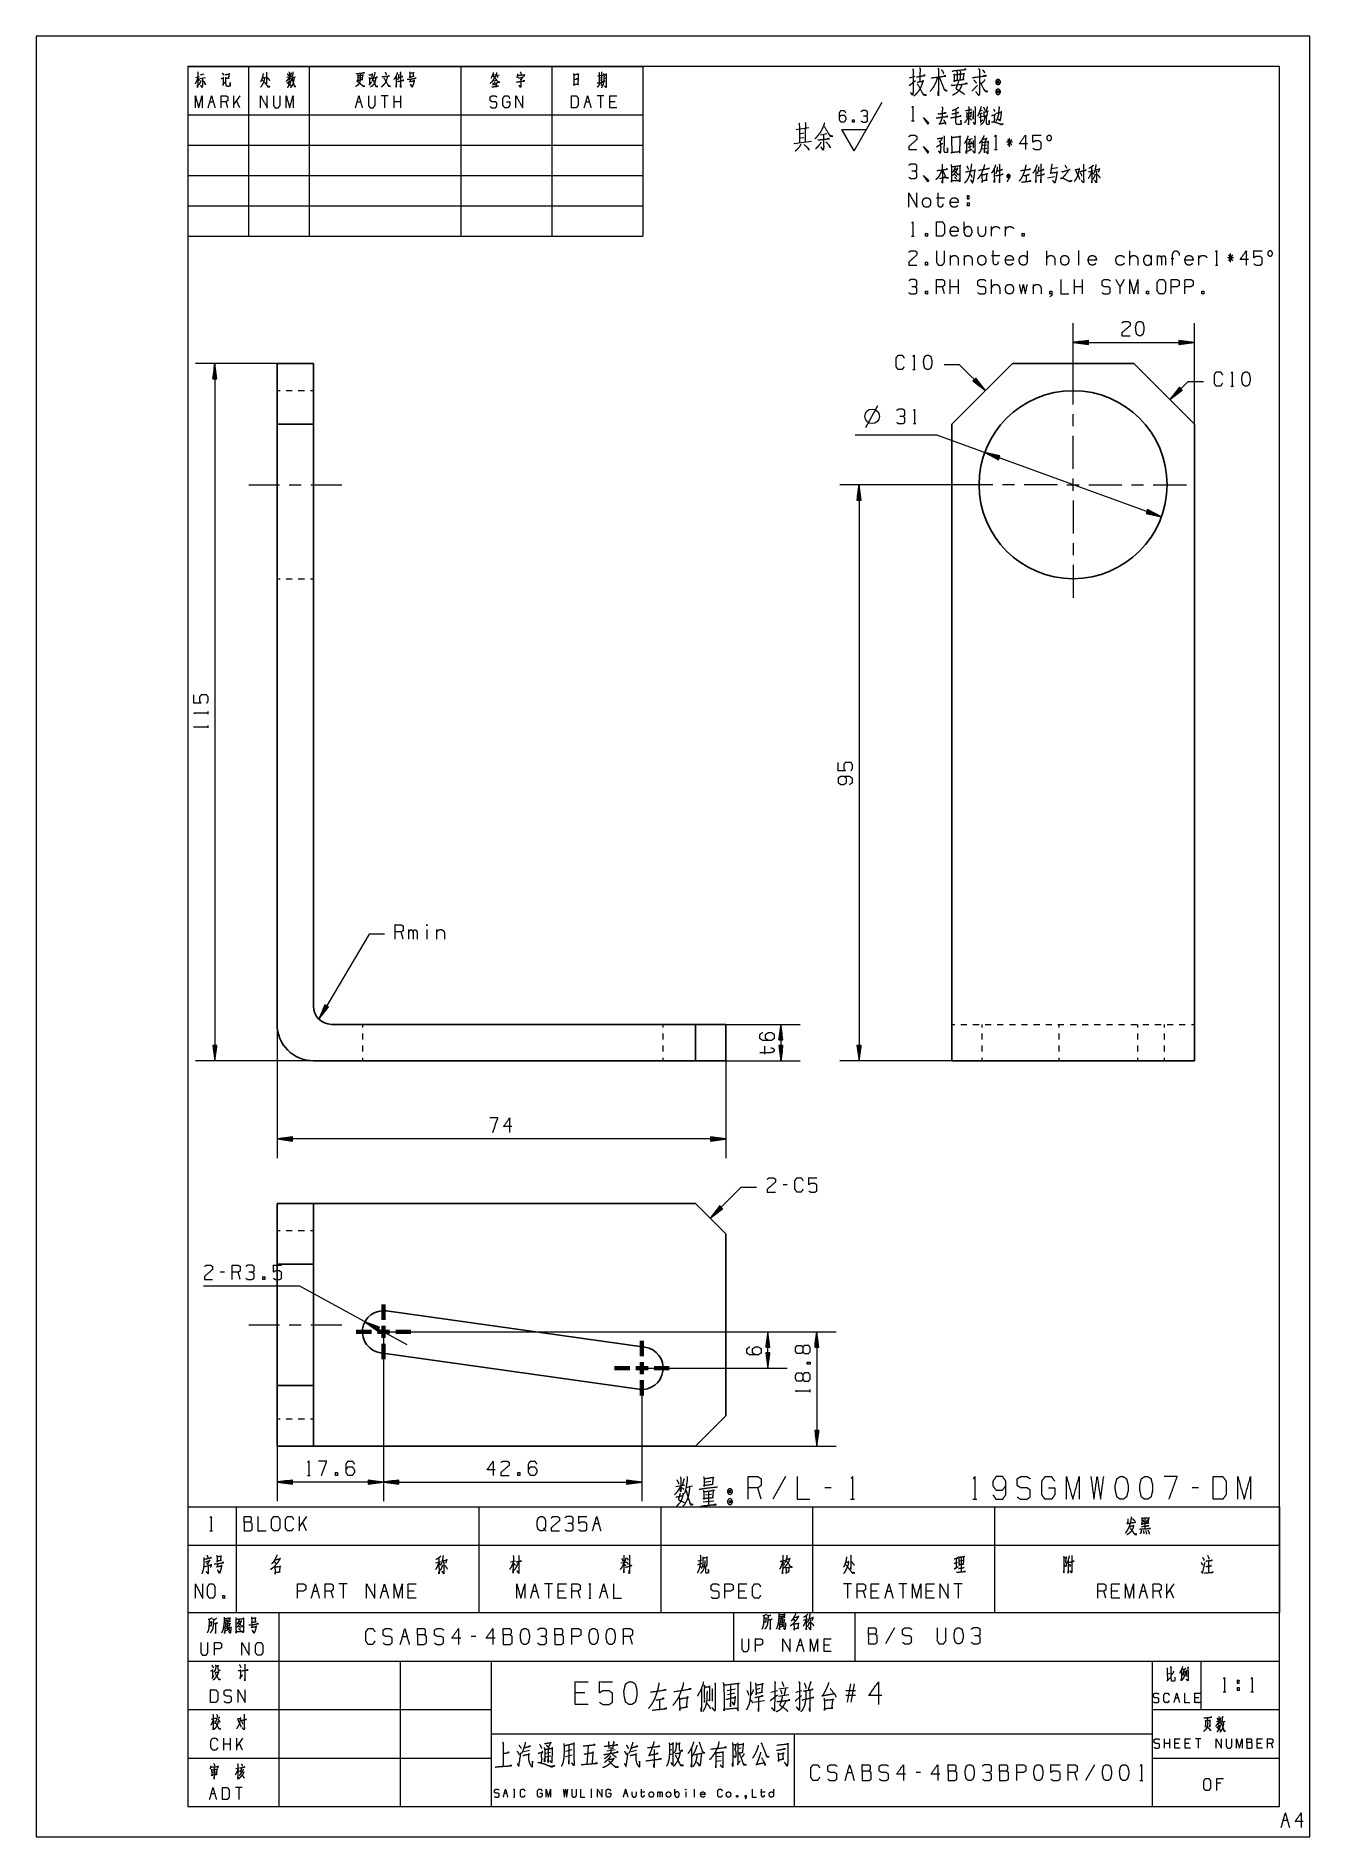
# Model space of a CAD drawing. Header units: millimetres. Extents: x 0 to 210, y 0 to 297.
import ezdxf

# ---------------------------------------------------------------- set-up
doc = ezdxf.new("R2010")
doc.units = ezdxf.units.MM
doc.layers.add('1', color=7, linetype='Continuous', true_color=0xffffff)

msp = doc.modelspace()

# ---------------------------------------------------------------- linework, layer by layer
at = {"layer": '1', "color": 132, "linetype": 'Continuous', "lineweight": 18}
for p, q in [((0, 297), (0, 0)), ((210, 297), (0, 297)), ((210, 0), (210, 297)), ((25, 292), (25, 264)), ((25, 292), (100, 292)), ((25, 292), (100, 292)), ((25, 292), (100, 292)), ((25, 292), (25, 5)), ((205, 292), (25, 292)), ((35, 292), (35, 264)), ((45, 292), (45, 264)), ((70, 292), (70, 264)), ((85, 292), (85, 264)), ((100, 292), (100, 264)), ((205, 5), (205, 292)), ((25, 284), (100, 284)), ((25, 279), (100, 279)), ((25, 274), (100, 274)), ((25, 269), (100, 269)), ((25, 264), (100, 264)), ((25, 37), (25, 5)), ((25, 37), (205, 37)), ((40, 37), (40, 5)), ((115, 37), (115, 29)), ((135, 37), (135, 29)), ((25, 29), (205, 29)), ((60, 29), (60, 5)), ((75, 29), (75, 5)), ((184, 29), (184, 5)), ((192, 29), (192, 21)), ((25, 21), (75, 21)), ((184, 21), (205, 21)), ((75, 17), (184, 17)), ((125, 17), (125, 5)), ((25, 13), (75, 13)), ((184, 13), (205, 13)), ((25, 5), (205, 5)), ((25, 5), (205, 5)), ((0, 0), (210, 0))]:
    msp.add_line(p, q, dxfattribs=at)
at = {"layer": '1', "color": 95, "linetype": 'Continuous', "lineweight": 18}
for p, q in [((26.34, 290.18), (26.96, 290.3)), ((26.7, 289.95), (26.92, 289.68)), ((26.99, 289.99), (27.95, 290.14)), ((27.13, 290.61), (27.71, 290.74)), ((41.34, 290.22), (42.13, 290.38)), ((42.25, 290.16), (42.79, 290.28)), ((53.17, 290.09), (53.7, 290.18)), ((54.91, 288.87), (55.37, 289.43)), ((75.25, 290.57), (75.67, 290.63)), ((75.35, 290.55), (75.45, 290.24)), ((75.83, 289.64), (75.37, 289.56)), ((75.82, 290.51), (76.35, 290.61)), ((75.98, 290.49), (76.11, 290.16)), ((92.56, 290.43), (93.43, 290.55)), ((92.84, 290.07), (93.11, 290.14)), ((92.86, 289.72), (93.09, 289.78)), ((93.6, 290.05), (93.85, 290.12)), ((143.93, 288.82), (144.99, 289.65)), ((143.98, 290.1), (144.94, 290.36)), ((28.66, 286.17), (29.22, 286.17)), ((31.62, 285.18), (31.34, 286.17)), ((33.59, 287.14), (32.63, 285.78)), ((32.63, 285.18), (32.63, 287.14)), ((33.59, 285.18), (33.04, 286.36)), ((52.94, 286.17), (53.49, 286.17)), ((58.02, 287.14), (56.9, 287.14)), ((57.46, 287.14), (57.46, 285.18)), ((59.02, 285.18), (59.02, 287.14)), ((60.14, 286.17), (59.02, 286.17)), ((60.14, 285.18), (60.14, 287.14)), ((90.65, 286.17), (91.2, 286.17)), ((93.6, 287.14), (92.49, 287.14)), ((93.05, 287.14), (93.05, 285.18)), ((95.45, 286.17), (94.61, 286.17)), ((144.33, 283.04), (144.75, 283.04)), ((156.04, 283.71), (155.39, 283.54)), ((155.53, 284.16), (156.01, 284.31)), ((155.6, 284.66), (156.03, 284.79)), ((124.94, 279.27), (127.83, 279.65)), ((125.29, 281.6), (127.41, 281.9)), ((125.84, 280.21), (126.56, 280.29)), ((125.87, 280.89), (126.58, 281.04)), ((130.34, 280.85), (129.31, 280.66)), ((148.42, 278.75), (149.48, 279.35)), ((153.59, 279.92), (154.35, 280.1)), ((154.48, 279.77), (154.48, 278.57)), ((160.97, 279.47), (159.96, 279.47)), ((160.14, 279.95), (160.81, 279)), ((160.79, 279.95), (160.14, 279)), ((160.46, 278.75), (160.46, 280.17)), ((153.61, 278), (154.3, 278.35)), ((153.64, 278.67), (154.21, 278.82)), ((155.99, 278.4), (156.73, 278.5)), ((156.7, 279.02), (156.06, 278.92)), ((157.99, 278.27), (158.41, 278.27)), ((163.23, 274.01), (163.21, 272.99)), ((166.72, 273.64), (167.9, 273.84)), ((168.43, 275.26), (167.34, 275.09)), ((173.51, 274.61), (174.33, 274.84)), ((148.42, 270.32), (149.75, 270.32)), ((153.47, 269.47), (153.8, 269.47)), ((153.47, 269.47), (153.47, 269)), ((152.97, 264.61), (152.97, 266.36)), ((157.53, 263.99), (157.53, 265.56)), ((159.8, 263.99), (159.8, 265.56)), ((144.33, 263.99), (144.75, 263.99)), ((166.63, 259.22), (166.63, 261.6)), ((171.86, 261.62), (171.86, 259.22)), ((180.29, 259.22), (180.29, 261.6)), ((150.7, 260.8), (150.7, 259.22)), ((152.97, 260.8), (152.97, 259.22)), ((157.53, 260.8), (158.85, 260.8)), ((183.89, 259.22), (183.89, 260.8)), ((184.84, 259.22), (184.84, 260.8)), ((187.54, 260.27), (187.12, 260.27)), ((191.67, 259.22), (191.67, 260.8)), ((194.41, 259.22), (194.83, 259.22)), ((197.39, 260.42), (196.38, 260.42)), ((196.56, 260.9), (197.23, 259.95)), ((197.22, 260.9), (196.56, 259.95)), ((196.88, 259.7), (196.88, 261.12)), ((149.76, 254.46), (149.43, 255.66)), ((150.7, 254.46), (150.7, 256.84)), ((152.04, 255.66), (150.7, 255.66)), ((152.04, 254.46), (152.04, 256.84)), ((157.53, 254.46), (157.53, 256.84)), ((164.36, 256.04), (164.36, 254.46)), ((171.18, 254.46), (171.18, 256.84)), ((172.53, 255.66), (171.18, 255.66)), ((172.53, 254.46), (172.53, 256.84)), ((179.36, 256.84), (178.69, 255.66)), ((144.52, 241.99), (144.94, 241.99)), ((196.97, 239.24), (197.4, 239.24)), ((136.79, 232.44), (138.79, 236.09)), ((144.62, 233.08), (145.04, 233.08)), ((28.37, 185.17), (28.37, 185.59)), ((28.37, 182.89), (28.37, 183.32)), ((60.54, 148.06), (60.21, 149.26)), ((61.48, 148.06), (61.48, 149.63)), ((64.42, 149.63), (64.42, 148.06)), ((66.03, 149.63), (66.03, 148.06)), ((120.12, 129.07), (120.12, 130.4)), ((123.84, 107.54), (123.17, 107.54)), ((31.05, 93.13), (30.38, 93.13)), ((33.66, 91.93), (33.32, 93.13)), ((127.6, 73.36), (127.6, 73.78)), ((44.75, 59.62), (45.18, 59.62)), ((123.55, 59.43), (121.43, 55.69)), ((105.46, 57.78), (106.96, 58.1)), ((107.19, 57.66), (108.22, 57.9)), ((110.14, 58.49), (111.25, 58.69)), ((110.36, 56.4), (111.33, 56.52)), ((110.83, 56.99), (110.83, 54.71)), ((119.51, 55.69), (118.99, 57.58)), ((131.09, 57.58), (130.03, 57.58)), ((191.62, 57.58), (190.56, 57.58)), ((25, 54.46), (33, 54.46)), ((25, 54.46), (25, 48.11)), ((33, 54.46), (33, 48.11)), ((33, 54.46), (73, 54.46)), ((73, 54.46), (73, 48.11)), ((73, 54.46), (103, 54.46)), ((103, 54.46), (103, 48.11)), ((103, 54.46), (128, 54.46)), ((109.97, 55.26), (111.75, 55.46)), ((128, 54.46), (128, 48.11)), ((128, 54.46), (158, 54.46)), ((134.26, 55.69), (134.93, 55.69)), ((154.44, 55.69), (155.11, 55.69)), ((158, 54.46), (158, 48.11)), ((158, 54.46), (205, 54.46)), ((205, 54.46), (205, 48.11)), ((44.57, 52.85), (43.41, 51.2)), ((43.41, 50.48), (43.41, 52.85)), ((44.57, 50.48), (43.9, 51.9)), ((92.09, 51.68), (92.76, 51.68)), ((182.8, 52.53), (182.8, 50.83)), ((25, 48.11), (33, 48.11)), ((25, 48.11), (25, 37)), ((28.67, 50.48), (29.09, 50.48)), ((33, 48.11), (33, 37)), ((33, 48.11), (73, 48.11)), ((73, 48.11), (73, 37)), ((73, 48.11), (103, 48.11)), ((103, 48.11), (103, 37)), ((103, 48.11), (128, 48.11)), ((128, 48.11), (128, 37)), ((128, 48.11), (158, 48.11)), ((158, 48.11), (158, 37)), ((158, 48.11), (205, 48.11)), ((205, 48.11), (205, 37)), ((65.91, 45.23), (66.73, 45.45)), ((78.21, 45.4), (79.01, 45.55)), ((96.41, 45.2), (97.27, 45.33)), ((109.13, 45.55), (109.78, 45.7)), ((152.27, 45.55), (152.75, 45.65)), ((152.5, 46.1), (152.48, 43.7)), ((193.26, 45.53), (193.26, 43.6)), ((51.28, 41.74), (49.94, 41.74)), ((50.61, 41.74), (50.61, 39.36)), ((85.14, 41.74), (83.8, 41.74)), ((84.47, 41.74), (84.47, 39.36)), ((91.12, 41.74), (91.46, 41.74)), ((91.3, 41.74), (91.3, 39.36)), ((134.45, 41.74), (133.11, 41.74)), ((133.78, 41.74), (133.78, 39.36)), ((143.56, 41.74), (142.21, 41.74)), ((142.88, 41.74), (142.88, 39.36)), ((152.66, 41.74), (151.32, 41.74)), ((151.99, 41.74), (151.99, 39.36)), ((187.58, 41.74), (186.41, 40.09)), ((186.41, 39.36), (186.41, 41.74)), ((45.72, 40.56), (46.39, 40.56)), ((49, 39.36), (48.67, 40.56)), ((57.1, 40.56), (57.77, 40.56)), ((62.33, 40.56), (61.32, 40.56)), ((81.86, 40.56), (82.53, 40.56)), ((87.08, 40.56), (86.08, 40.56)), ((89.7, 39.36), (89.36, 40.56)), ((91.12, 39.36), (91.46, 39.36)), ((93.24, 40.56), (93.91, 40.56)), ((116.85, 40.56), (115.84, 40.56)), ((136.73, 39.36), (136.39, 40.56)), ((138.67, 40.56), (137.66, 40.56)), ((140.27, 40.56), (140.94, 40.56)), ((147.77, 40.56), (146.76, 40.56)), ((176.37, 39.36), (176.04, 40.56)), ((178.31, 40.56), (177.31, 40.56)), ((182.19, 40.56), (182.87, 40.56)), ((185.48, 39.36), (185.14, 40.56)), ((187.58, 39.36), (186.91, 40.79)), ((25, 37), (33, 37)), ((33, 37), (73, 37)), ((73, 37), (103, 37)), ((103, 37), (128, 37)), ((123.01, 36.05), (123, 34.75)), ((126.51, 35.77), (127.23, 35.97)), ((128, 37), (158, 37)), ((158, 37), (205, 37)), ((31.29, 34.04), (31.83, 34.2)), ((31.58, 35.44), (31.57, 34.13)), ((60.42, 33.08), (61.16, 33.08)), ((72.48, 33.08), (71.74, 33.08)), ((98.31, 31.75), (97.94, 33.08)), ((122.72, 34.66), (123.26, 34.82)), ((141.51, 34.49), (140.03, 31.86)), ((125.68, 31.65), (126.27, 31.65)), ((130.8, 31.65), (129.91, 31.65)), ((186.57, 26.88), (186.89, 27.01)), ((113.92, 24.14), (115.28, 24.41)), ((118.7, 24.34), (119.37, 24.53)), ((121.1, 23.86), (122.21, 24.14)), ((122.43, 24.41), (123.96, 24.65)), ((125.24, 23.9), (126.24, 24.14)), ((135.09, 24.1), (133.51, 24.1)), ((133.76, 22.21), (134.29, 25.24)), ((134.84, 25.24), (134.31, 22.21)), ((195.7, 23.93), (196.13, 23.93)), ((198.01, 24.65), (198.35, 24.65)), ((198.01, 24.65), (198.01, 24.18)), ((200.25, 23.93), (200.68, 23.93)), ((90.46, 23.75), (88.87, 23.75)), ((102.79, 22.64), (102.76, 21.03)), ((111.47, 21.3), (111.89, 20.83)), ((114, 23.47), (115.17, 23.75)), ((118.29, 22.21), (120.1, 22.49)), ((121.04, 22.49), (122.24, 23.43)), ((122.38, 23.23), (124.07, 23.47)), ((135.09, 23.35), (133.51, 23.35)), ((187.83, 22.95), (188.27, 22.95)), ((191.67, 22.95), (191, 22.95)), ((29.41, 19.54), (28.85, 19.39)), ((29.22, 19.29), (29.42, 19.02)), ((194.57, 19.02), (195.36, 19.18)), ((195.48, 18.95), (196.02, 19.08)), ((30.96, 14.33), (30.96, 16.3)), ((32.07, 15.33), (30.96, 15.33)), ((32.07, 14.33), (32.07, 16.3)), ((34.05, 16.3), (33.08, 14.93)), ((33.08, 14.33), (33.08, 16.3)), ((34.05, 14.33), (33.49, 15.51)), ((91.04, 15.01), (90.77, 12.01)), ((186.03, 14.64), (186.03, 16.21)), ((186.92, 15.43), (186.03, 15.43)), ((186.92, 14.64), (186.92, 16.21)), ((188.4, 15.43), (187.73, 15.43)), ((190.09, 15.43), (189.43, 15.43)), ((192.01, 16.21), (191.12, 16.21)), ((191.57, 16.21), (191.57, 14.64)), ((201.97, 15.43), (201.31, 15.43)), ((203.89, 14.64), (203.67, 15.43)), ((80.43, 14.08), (81.33, 14.32)), ((84.04, 13.81), (84.82, 13.98)), ((84.04, 13.19), (84.87, 13.39)), ((87.26, 13.29), (88.38, 13.57)), ((88.33, 14.39), (87.28, 14.12)), ((94.09, 14.19), (95.45, 14.43)), ((98.11, 14.08), (99.01, 14.32)), ((104.82, 14.39), (104.43, 14.32)), ((104.79, 13.63), (104.43, 13.53)), ((112.96, 13.29), (112.11, 13.19)), ((112.11, 12.53), (112.96, 12.63)), ((113.64, 14.84), (113.45, 14.74)), ((116.23, 14.63), (115.72, 14.57)), ((174.46, 11.92), (172.98, 9.3)), ((29.11, 10.67), (29.64, 10.75)), ((33.49, 11.35), (32.92, 11.23)), ((33.28, 11.06), (33.47, 10.81)), ((133.75, 10.63), (134.49, 10.63)), ((145.8, 10.63), (145.06, 10.63)), ((171.63, 9.3), (171.26, 10.63)), ((181.97, 9.3), (182.44, 9.3)), ((28.89, 7.18), (29.45, 7.18)), ((33.97, 8.15), (32.86, 8.15)), ((33.41, 8.15), (33.41, 6.19)), ((77.2, 7.22), (77.57, 7.22)), ((78.7, 7.87), (78.89, 7.87)), ((78.7, 6.56), (78.89, 6.56)), ((78.8, 7.87), (78.8, 6.56)), ((91.43, 7.87), (91.62, 7.87)), ((91.43, 6.56), (91.62, 6.56)), ((91.53, 7.87), (91.53, 6.56)), ((97, 7.22), (97.37, 7.22)), ((99.65, 7.43), (100.38, 7.43)), ((102.48, 6.56), (102.48, 7.43)), ((105.3, 6.91), (105.3, 7.87)), ((107.09, 7.43), (107.09, 6.56)), ((108.5, 7.89), (108.5, 6.56)), ((119.45, 7.43), (120.18, 7.43)), ((195.32, 8.85), (194.63, 8.85)), ((205.61, 2.78), (206.28, 2.78))]:
    msp.add_line(p, q, dxfattribs=at)
at = {"layer": '1', "color": 43, "linetype": 'Continuous', "lineweight": 18}
for p, q in [((134.86, 278.09), (139.47, 286.09)), ((132.84, 281.59), (136.88, 281.59)), ((134.86, 278.09), (132.84, 281.59)), ((40.23, 238.51), (39.73, 238.51)), ((42.23, 238.51), (41.23, 238.51)), ((44.23, 238.51), (43.23, 238.51)), ((45.73, 238.51), (45.23, 238.51)), ((39.73, 207.51), (40.23, 207.51)), ((41.23, 207.51), (42.23, 207.51)), ((43.23, 207.51), (44.23, 207.51)), ((45.23, 207.51), (45.73, 207.51)), ((53.79, 134.01), (53.79, 133.51)), ((103.38, 133.51), (103.38, 134.01)), ((150.95, 134.01), (151.45, 134.01)), ((152.45, 134.01), (153.45, 134.01)), ((154.45, 134.01), (155.45, 134.01)), ((155.95, 133.51), (155.95, 134.01)), ((156.45, 134.01), (157.45, 134.01)), ((158.45, 134.01), (159.45, 134.01)), ((160.45, 134.01), (161.45, 134.01)), ((162.45, 134.01), (163.45, 134.01)), ((164.45, 134.01), (165.45, 134.01)), ((166.45, 134.01), (167.45, 134.01)), ((168.45, 134.01), (169.45, 134.01)), ((168.62, 134.01), (168.62, 133.51)), ((170.45, 134.01), (171.45, 134.01)), ((172.45, 134.01), (173.45, 134.01)), ((174.45, 134.01), (175.45, 134.01)), ((176.45, 134.01), (177.45, 134.01)), ((178.45, 134.01), (179.45, 134.01)), ((180.45, 134.01), (181.45, 134.01)), ((181.6, 133.51), (181.6, 134.01)), ((182.45, 134.01), (183.45, 134.01)), ((184.45, 134.01), (185.45, 134.01)), ((185.95, 134.01), (185.95, 133.51)), ((186.45, 134.01), (187.45, 134.01)), ((188.45, 134.01), (189.45, 134.01)), ((190.45, 134.01), (190.95, 134.01)), ((53.79, 132.51), (53.79, 131.51)), ((103.38, 131.51), (103.38, 132.51)), ((155.95, 131.51), (155.95, 132.51)), ((168.62, 132.51), (168.62, 131.51)), ((181.6, 131.51), (181.6, 132.51)), ((185.95, 132.51), (185.95, 131.51)), ((53.79, 130.51), (53.79, 129.51)), ((53.79, 128.51), (53.79, 128.01)), ((103.38, 129.51), (103.38, 130.51)), ((103.38, 128.01), (103.38, 128.51)), ((155.95, 129.51), (155.95, 130.51)), ((155.95, 128.01), (155.95, 128.51)), ((168.62, 130.51), (168.62, 129.51)), ((168.62, 128.51), (168.62, 128.01)), ((181.6, 129.51), (181.6, 130.51)), ((181.6, 128.01), (181.6, 128.51)), ((185.95, 130.51), (185.95, 129.51)), ((185.95, 128.51), (185.95, 128.01)), ((40.23, 99.97), (39.73, 99.97)), ((42.23, 99.97), (41.23, 99.97)), ((44.23, 99.97), (43.23, 99.97)), ((45.73, 99.97), (45.23, 99.97)), ((39.73, 68.97), (40.23, 68.97)), ((41.23, 68.97), (42.23, 68.97)), ((43.23, 68.97), (44.23, 68.97)), ((45.23, 68.97), (45.73, 68.97))]:
    msp.add_line(p, q, dxfattribs=at)
at = {"layer": '1', "color": 13, "linetype": 'Continuous', "lineweight": 18}
for p, q in [((170.95, 241.69), (170.95, 249.65)), ((190.95, 233.01), (190.95, 249.65)), ((173.49, 246.81), (170.95, 246.47)), ((173.49, 246.55), (171.53, 246.55)), ((173.49, 246.6), (171.91, 246.6)), ((173.49, 246.65), (172.3, 246.65)), ((173.49, 246.7), (172.68, 246.7)), ((173.49, 246.75), (173.07, 246.75)), ((173.49, 246.8), (173.45, 246.8)), ((173.49, 246.8), (173.45, 246.8)), ((173.49, 246.14), (173.49, 246.81)), ((188.41, 246.81), (188.41, 246.14)), ((190.95, 246.47), (188.41, 246.81)), ((188.41, 246.8), (188.44, 246.8)), ((188.41, 246.8), (188.44, 246.8)), ((188.41, 246.75), (188.82, 246.75)), ((188.41, 246.7), (189.21, 246.7)), ((188.41, 246.65), (189.6, 246.65)), ((188.41, 246.6), (189.98, 246.6)), ((188.41, 246.55), (190.37, 246.55)), ((170.95, 246.47), (173.49, 246.14)), ((170.95, 246.47), (190.95, 246.47)), ((173.49, 246.5), (171.14, 246.5)), ((173.49, 246.45), (171.14, 246.45)), ((173.49, 246.4), (171.53, 246.4)), ((173.49, 246.34), (171.91, 246.34)), ((173.49, 246.29), (172.3, 246.29)), ((173.49, 246.24), (172.68, 246.24)), ((173.49, 246.19), (173.07, 246.19)), ((173.49, 246.14), (173.45, 246.14)), ((173.49, 246.14), (173.45, 246.14)), ((188.41, 246.5), (190.75, 246.5)), ((188.41, 246.14), (190.95, 246.47)), ((188.41, 246.45), (190.75, 246.45)), ((188.41, 246.4), (190.37, 246.4)), ((188.41, 246.34), (189.98, 246.34)), ((188.41, 246.29), (189.6, 246.29)), ((188.41, 246.24), (189.21, 246.24)), ((188.41, 246.19), (188.82, 246.19)), ((188.41, 246.14), (188.44, 246.14)), ((188.41, 246.14), (188.44, 246.14)), ((39.73, 243.01), (26.29, 243.01)), ((29.46, 243.01), (29.13, 240.47)), ((29.18, 240.47), (29.18, 240.89)), ((29.24, 240.47), (29.24, 241.28)), ((29.29, 240.47), (29.29, 241.66)), ((29.34, 240.47), (29.34, 242.05)), ((29.39, 240.47), (29.39, 242.43)), ((29.44, 240.47), (29.44, 242.82)), ((29.8, 240.47), (29.46, 243.01)), ((29.46, 243.01), (29.46, 128.01)), ((29.49, 240.47), (29.49, 242.82)), ((29.54, 240.47), (29.54, 242.43)), ((29.59, 240.47), (29.59, 242.05)), ((29.64, 240.47), (29.64, 241.66)), ((29.69, 240.47), (29.69, 241.28)), ((29.74, 240.47), (29.74, 240.89)), ((152.24, 242.8), (149.7, 242.8)), ((152.24, 242.8), (156.49, 238.55)), ((154.93, 240.59), (154.45, 240.11)), ((154.92, 240.58), (154.95, 240.56)), ((154.92, 240.58), (154.95, 240.56)), ((156.49, 238.55), (154.93, 240.59)), ((29.13, 240.47), (29.13, 240.5)), ((29.13, 240.47), (29.13, 240.5)), ((29.13, 240.47), (29.8, 240.47)), ((29.79, 240.47), (29.79, 240.5)), ((29.79, 240.47), (29.79, 240.5)), ((154.45, 240.11), (156.49, 238.55)), ((154.46, 240.12), (154.48, 240.09)), ((154.46, 240.12), (154.48, 240.09)), ((154.49, 240.15), (154.79, 239.86)), ((154.53, 240.19), (155.1, 239.62)), ((154.57, 240.22), (155.41, 239.38)), ((154.6, 240.26), (155.72, 239.15)), ((154.64, 240.29), (156.02, 238.91)), ((154.67, 240.33), (156.33, 238.67)), ((154.71, 240.37), (156.37, 238.71)), ((154.75, 240.4), (156.13, 239.02)), ((154.78, 240.44), (155.9, 239.32)), ((154.82, 240.47), (155.66, 239.63)), ((154.85, 240.51), (155.42, 239.94)), ((154.89, 240.55), (155.18, 240.25)), ((189.93, 240.05), (186.92, 237.04)), ((188.48, 239.07), (186.92, 237.04)), ((186.92, 237.04), (188.95, 238.6)), ((188.7, 238.85), (187.04, 237.19)), ((188.74, 238.82), (187.08, 237.16)), ((188.66, 238.89), (187.28, 237.5)), ((188.77, 238.78), (187.38, 237.39)), ((188.63, 238.92), (187.51, 237.81)), ((188.81, 238.74), (187.69, 237.63)), ((188.59, 238.96), (187.75, 238.12)), ((188.56, 239), (187.99, 238.43)), ((188.84, 238.71), (188, 237.87)), ((188.52, 239.03), (188.22, 238.74)), ((188.88, 238.67), (188.31, 238.1)), ((188.48, 239.07), (188.46, 239.04)), ((188.48, 239.07), (188.46, 239.04)), ((188.95, 238.6), (188.48, 239.07)), ((188.92, 238.64), (188.62, 238.34)), ((188.95, 238.6), (188.93, 238.58)), ((188.95, 238.6), (188.93, 238.58)), ((189.93, 240.05), (192.47, 240.05)), ((148.48, 231.19), (135.04, 231.19)), ((185.51, 217.71), (148.48, 231.19)), ((158.88, 227.76), (156.38, 228.31)), ((156.38, 228.31), (158.65, 227.13)), ((158.76, 227.42), (156.55, 228.23)), ((158.78, 227.47), (156.57, 228.27)), ((158.74, 227.37), (156.9, 228.05)), ((158.79, 227.52), (156.95, 228.19)), ((158.73, 227.33), (157.25, 227.87)), ((158.81, 227.57), (157.33, 228.1)), ((158.71, 227.28), (157.59, 227.69)), ((158.83, 227.61), (157.71, 228.02)), ((158.69, 227.23), (157.94, 227.51)), ((158.85, 227.66), (158.09, 227.94)), ((158.67, 227.18), (158.28, 227.33)), ((158.86, 227.71), (158.47, 227.85)), ((158.66, 227.14), (158.63, 227.15)), ((158.66, 227.14), (158.63, 227.15)), ((158.65, 227.13), (158.88, 227.76)), ((158.88, 227.76), (158.85, 227.77)), ((158.88, 227.76), (158.85, 227.77)), ((152.27, 223.01), (132.49, 223.01)), ((135.67, 223.01), (135.33, 220.47)), ((135.64, 220.47), (135.64, 222.82)), ((136, 220.47), (135.67, 223.01)), ((135.67, 223.01), (135.67, 128.01)), ((135.69, 220.47), (135.69, 222.82)), ((135.33, 220.47), (136, 220.47)), ((135.34, 220.47), (135.34, 220.5)), ((135.34, 220.47), (135.34, 220.5)), ((135.39, 220.47), (135.39, 220.89)), ((135.44, 220.47), (135.44, 221.28)), ((135.49, 220.47), (135.49, 221.66)), ((135.54, 220.47), (135.54, 222.05)), ((135.59, 220.47), (135.59, 222.43)), ((135.74, 220.47), (135.74, 222.43)), ((135.79, 220.47), (135.79, 222.05)), ((135.84, 220.47), (135.84, 221.66)), ((135.9, 220.47), (135.9, 221.28)), ((135.95, 220.47), (135.95, 220.89)), ((136, 220.47), (136, 220.5)), ((136, 220.47), (136, 220.5)), ((183.24, 218.89), (183.01, 218.26)), ((183.01, 218.27), (183.04, 218.26)), ((183.01, 218.27), (183.04, 218.26)), ((183.01, 218.26), (185.51, 217.71)), ((183.03, 218.32), (183.42, 218.17)), ((183.05, 218.36), (183.8, 218.09)), ((183.06, 218.41), (184.18, 218)), ((183.08, 218.46), (184.56, 217.92)), ((183.1, 218.51), (184.94, 217.84)), ((183.12, 218.55), (185.32, 217.75)), ((183.13, 218.6), (185.34, 217.8)), ((183.15, 218.65), (184.99, 217.98)), ((183.17, 218.7), (184.65, 218.16)), ((183.19, 218.75), (184.3, 218.34)), ((183.2, 218.79), (183.96, 218.52)), ((183.22, 218.84), (183.61, 218.7)), ((183.24, 218.89), (183.27, 218.88)), ((183.24, 218.89), (183.27, 218.88)), ((185.51, 217.71), (183.24, 218.89)), ((54.9, 148.87), (46.61, 134.89)), ((57.44, 148.87), (54.9, 148.87)), ((47.62, 137.25), (46.61, 134.89)), ((46.61, 134.89), (48.19, 136.91)), ((47.88, 137.09), (46.69, 135.07)), ((47.93, 137.06), (46.73, 135.04)), ((47.84, 137.11), (46.84, 135.43)), ((47.97, 137.04), (46.97, 135.35)), ((47.8, 137.14), (46.99, 135.79)), ((47.75, 137.17), (47.15, 136.14)), ((48.01, 137.01), (47.21, 135.66)), ((47.71, 137.19), (47.3, 136.5)), ((47.66, 137.22), (47.45, 136.86)), ((48.06, 136.99), (47.45, 135.96)), ((47.62, 137.24), (47.6, 137.22)), ((47.62, 137.24), (47.6, 137.22)), ((48.19, 136.91), (47.62, 137.25)), ((48.1, 136.96), (47.69, 136.27)), ((48.15, 136.93), (47.93, 136.57)), ((48.19, 136.91), (48.17, 136.88)), ((48.19, 136.91), (48.17, 136.88)), ((39.73, 134.01), (39.73, 111.93)), ((113.73, 134.01), (125.97, 134.01)), ((122.79, 134.01), (122.46, 131.47)), ((122.77, 131.47), (122.77, 133.82)), ((123.13, 131.47), (122.79, 134.01)), ((122.79, 134.01), (122.79, 128.01)), ((122.82, 131.47), (122.82, 133.82)), ((122.46, 131.47), (122.46, 131.5)), ((122.46, 131.47), (122.46, 131.5)), ((122.46, 131.47), (123.13, 131.47)), ((122.51, 131.47), (122.51, 131.89)), ((122.56, 131.47), (122.56, 132.28)), ((122.61, 131.47), (122.61, 132.66)), ((122.66, 131.47), (122.66, 133.05)), ((122.72, 131.47), (122.72, 133.43)), ((122.87, 131.47), (122.87, 133.43)), ((122.92, 131.47), (122.92, 133.05)), ((122.97, 131.47), (122.97, 132.66)), ((123.02, 131.47), (123.02, 132.28)), ((123.07, 131.47), (123.07, 131.89)), ((123.12, 131.47), (123.12, 131.5)), ((123.12, 131.47), (123.12, 131.5)), ((45.73, 128.01), (26.29, 128.01)), ((29.13, 130.55), (29.13, 130.52)), ((29.13, 130.55), (29.13, 130.52)), ((29.13, 130.55), (29.46, 128.01)), ((29.8, 130.55), (29.13, 130.55)), ((29.18, 130.55), (29.18, 130.13)), ((29.24, 130.55), (29.24, 129.75)), ((29.29, 130.55), (29.29, 129.36)), ((29.34, 130.55), (29.34, 128.98)), ((29.39, 130.55), (29.39, 128.59)), ((29.44, 130.55), (29.44, 128.21)), ((29.46, 128.01), (29.8, 130.55)), ((29.49, 130.55), (29.49, 128.21)), ((29.54, 130.55), (29.54, 128.59)), ((29.59, 130.55), (29.59, 128.98)), ((29.64, 130.55), (29.64, 129.36)), ((29.69, 130.55), (29.69, 129.75)), ((29.74, 130.55), (29.74, 130.13)), ((29.79, 130.55), (29.79, 130.52)), ((29.79, 130.55), (29.79, 130.52)), ((113.73, 128.01), (125.97, 128.01)), ((113.73, 128.01), (113.73, 111.93)), ((122.46, 130.55), (122.46, 130.52)), ((122.46, 130.55), (122.46, 130.52)), ((122.46, 130.55), (122.79, 128.01)), ((123.13, 130.55), (122.46, 130.55)), ((122.51, 130.55), (122.51, 130.13)), ((122.56, 130.55), (122.56, 129.75)), ((122.61, 130.55), (122.61, 129.36)), ((122.66, 130.55), (122.66, 128.98)), ((122.72, 130.55), (122.72, 128.59)), ((122.77, 130.55), (122.77, 128.21)), ((122.79, 128.01), (123.13, 130.55)), ((122.82, 130.55), (122.82, 128.21)), ((122.87, 130.55), (122.87, 128.59)), ((122.92, 130.55), (122.92, 128.98)), ((122.97, 130.55), (122.97, 129.36)), ((123.02, 130.55), (123.02, 129.75)), ((123.07, 130.55), (123.07, 130.13)), ((123.12, 130.55), (123.12, 130.52)), ((123.12, 130.55), (123.12, 130.52)), ((150.95, 128.01), (132.49, 128.01)), ((135.33, 130.55), (135.67, 128.01)), ((136, 130.55), (135.33, 130.55)), ((135.34, 130.55), (135.34, 130.52)), ((135.34, 130.55), (135.34, 130.52)), ((135.39, 130.55), (135.39, 130.13)), ((135.44, 130.55), (135.44, 129.75)), ((135.49, 130.55), (135.49, 129.36)), ((135.54, 130.55), (135.54, 128.98)), ((135.59, 130.55), (135.59, 128.59)), ((135.64, 130.55), (135.64, 128.21)), ((135.67, 128.01), (136, 130.55)), ((135.69, 130.55), (135.69, 128.21)), ((135.74, 130.55), (135.74, 128.59)), ((135.79, 130.55), (135.79, 128.98)), ((135.84, 130.55), (135.84, 129.36)), ((135.9, 130.55), (135.9, 129.75)), ((135.95, 130.55), (135.95, 130.13)), ((136, 130.55), (136, 130.52)), ((136, 130.55), (136, 130.52)), ((42.27, 115.44), (39.73, 115.11)), ((39.73, 115.11), (42.27, 114.77)), ((113.73, 115.11), (39.73, 115.11)), ((42.27, 115.13), (39.92, 115.13)), ((42.27, 115.08), (39.92, 115.08)), ((42.27, 115.18), (40.31, 115.18)), ((42.27, 115.03), (40.31, 115.03)), ((42.27, 115.23), (40.7, 115.23)), ((42.27, 114.98), (40.7, 114.98)), ((42.27, 115.29), (41.08, 115.29)), ((42.27, 114.93), (41.08, 114.93)), ((42.27, 115.34), (41.47, 115.34)), ((42.27, 114.88), (41.47, 114.88)), ((42.27, 115.39), (41.85, 115.39)), ((42.27, 114.83), (41.85, 114.83)), ((42.27, 115.44), (42.24, 115.44)), ((42.27, 115.44), (42.24, 115.44)), ((42.27, 114.78), (42.24, 114.78)), ((42.27, 114.78), (42.24, 114.78)), ((42.27, 114.77), (42.27, 115.44)), ((111.19, 115.44), (111.22, 115.44)), ((111.19, 115.44), (111.22, 115.44)), ((111.19, 115.44), (111.19, 114.77)), ((113.73, 115.11), (111.19, 115.44)), ((111.19, 115.39), (111.61, 115.39)), ((111.19, 115.34), (111.99, 115.34)), ((111.19, 115.29), (112.38, 115.29)), ((111.19, 115.23), (112.77, 115.23)), ((111.19, 115.18), (113.15, 115.18)), ((111.19, 115.13), (113.54, 115.13)), ((111.19, 114.77), (113.73, 115.11)), ((111.19, 115.08), (113.54, 115.08)), ((111.19, 115.03), (113.15, 115.03)), ((111.19, 114.98), (112.77, 114.98)), ((111.19, 114.93), (112.38, 114.93)), ((111.19, 114.88), (111.99, 114.88)), ((111.19, 114.83), (111.61, 114.83)), ((111.19, 114.78), (111.22, 114.78)), ((111.19, 114.78), (111.22, 114.78)), ((116.25, 107.15), (111.15, 102.05)), ((116.25, 107.15), (118.79, 107.15)), ((112.71, 104.08), (111.15, 102.05)), ((112.82, 103.97), (111.98, 103.13)), ((112.78, 104.01), (112.21, 103.44)), ((112.75, 104.04), (112.45, 103.75)), ((112.71, 104.08), (112.69, 104.06)), ((112.71, 104.08), (112.69, 104.06)), ((113.18, 103.61), (112.71, 104.08)), ((111.15, 102.05), (113.18, 103.61)), ((112.93, 103.86), (111.27, 102.21)), ((112.96, 103.83), (111.3, 102.17)), ((112.89, 103.9), (111.5, 102.51)), ((113, 103.79), (111.61, 102.41)), ((112.85, 103.94), (111.74, 102.82)), ((113.03, 103.76), (111.92, 102.64)), ((113.07, 103.72), (112.23, 102.88)), ((113.11, 103.69), (112.54, 103.12)), ((113.14, 103.65), (112.85, 103.35)), ((113.18, 103.61), (113.15, 103.59)), ((113.18, 103.61), (113.15, 103.59)), ((43.47, 90.84), (27.59, 90.84)), ((61.19, 81.17), (43.47, 90.84)), ((56.61, 84.05), (54.22, 84.97)), ((54.22, 84.97), (56.29, 83.46)), ((56.44, 83.73), (54.38, 84.86)), ((56.46, 83.78), (54.4, 84.9)), ((56.41, 83.69), (54.69, 84.63)), ((56.49, 83.82), (54.77, 84.76)), ((56.39, 83.64), (55.01, 84.4)), ((56.51, 83.87), (55.13, 84.62)), ((56.37, 83.6), (55.32, 84.17)), ((56.54, 83.91), (55.49, 84.48)), ((56.34, 83.56), (55.64, 83.94)), ((56.56, 83.96), (55.86, 84.34)), ((56.32, 83.51), (55.95, 83.71)), ((56.58, 84), (56.22, 84.2)), ((56.29, 83.47), (56.26, 83.48)), ((56.29, 83.47), (56.26, 83.48)), ((56.29, 83.46), (56.61, 84.05)), ((56.61, 84.05), (56.58, 84.06)), ((56.61, 84.05), (56.58, 84.06)), ((57.29, 83.3), (131.87, 83.3)), ((57.29, 83.3), (57.29, 55.36)), ((61.79, 83.3), (123.81, 83.3)), ((120.64, 83.3), (120.3, 80.76)), ((120.97, 80.76), (120.64, 83.3)), ((120.64, 77.31), (120.64, 83.3)), ((128.69, 83.3), (128.36, 80.76)), ((129.03, 80.76), (128.69, 83.3)), ((128.69, 83.3), (128.69, 64.47)), ((120.3, 80.76), (120.97, 80.76)), ((120.31, 80.76), (120.31, 80.79)), ((120.31, 80.76), (120.31, 80.79)), ((120.36, 80.76), (120.36, 81.17)), ((120.41, 80.76), (120.41, 81.56)), ((120.46, 80.76), (120.46, 81.95)), ((120.51, 80.76), (120.51, 82.33)), ((120.56, 80.76), (120.56, 82.72)), ((120.61, 80.76), (120.61, 83.1)), ((120.66, 80.76), (120.66, 83.1)), ((120.71, 80.76), (120.71, 82.72)), ((120.76, 80.76), (120.76, 82.33)), ((120.81, 80.76), (120.81, 81.95)), ((120.86, 80.76), (120.86, 81.56)), ((120.92, 80.76), (120.92, 81.17)), ((120.97, 80.76), (120.97, 80.79)), ((120.97, 80.76), (120.97, 80.79)), ((128.36, 80.76), (128.36, 80.79)), ((128.36, 80.76), (128.36, 80.79)), ((128.36, 80.76), (129.03, 80.76)), ((128.41, 80.76), (128.41, 81.17)), ((128.46, 80.76), (128.46, 81.56)), ((128.51, 80.76), (128.51, 81.95)), ((128.57, 80.76), (128.57, 82.33)), ((128.62, 80.76), (128.62, 82.72)), ((128.67, 80.76), (128.67, 83.1)), ((128.72, 80.76), (128.72, 83.1)), ((128.77, 80.76), (128.77, 82.72)), ((128.82, 80.76), (128.82, 82.33)), ((128.87, 80.76), (128.87, 81.95)), ((128.92, 80.76), (128.92, 81.56)), ((128.97, 80.76), (128.97, 81.17)), ((129.02, 80.76), (129.02, 80.79)), ((129.02, 80.76), (129.02, 80.79)), ((57.29, 78.8), (57.29, 55.36)), ((99.88, 77.31), (123.81, 77.31)), ((120.3, 79.85), (120.64, 77.31)), ((120.97, 79.85), (120.3, 79.85)), ((120.31, 79.85), (120.31, 79.82)), ((120.31, 79.85), (120.31, 79.82)), ((120.36, 79.85), (120.36, 79.43)), ((120.41, 79.85), (120.41, 79.05)), ((120.46, 79.85), (120.46, 78.66)), ((120.51, 79.85), (120.51, 78.28)), ((120.56, 79.85), (120.56, 77.89)), ((120.61, 79.85), (120.61, 77.51)), ((120.64, 77.31), (120.97, 79.85)), ((120.66, 79.85), (120.66, 77.51)), ((120.71, 79.85), (120.71, 77.89)), ((120.76, 79.85), (120.76, 78.28)), ((120.81, 79.85), (120.81, 78.66)), ((120.86, 79.85), (120.86, 79.05)), ((120.92, 79.85), (120.92, 79.43)), ((120.97, 79.85), (120.97, 79.82)), ((120.97, 79.85), (120.97, 79.82)), ((99.88, 72.81), (99.88, 55.36)), ((128.36, 67.01), (128.36, 66.98)), ((128.36, 67.01), (128.36, 66.98)), ((128.36, 67.01), (128.69, 64.47)), ((129.03, 67.01), (128.36, 67.01)), ((128.41, 67.01), (128.41, 66.59)), ((128.46, 67.01), (128.46, 66.2)), ((128.51, 67.01), (128.51, 65.82)), ((128.57, 67.01), (128.57, 65.43)), ((128.62, 67.01), (128.62, 65.05)), ((128.67, 67.01), (128.67, 64.66)), ((128.69, 64.47), (129.03, 67.01)), ((128.72, 67.01), (128.72, 64.66)), ((128.77, 67.01), (128.77, 65.05)), ((128.82, 67.01), (128.82, 65.43)), ((128.87, 67.01), (128.87, 65.82)), ((128.92, 67.01), (128.92, 66.2)), ((128.97, 67.01), (128.97, 66.59)), ((129.02, 67.01), (129.02, 66.98)), ((129.02, 67.01), (129.02, 66.98)), ((39.73, 64.47), (39.73, 55.36)), ((108.73, 64.47), (131.87, 64.47)), ((42.27, 58.87), (39.73, 58.53)), ((39.73, 58.53), (42.27, 58.2)), ((57.29, 58.53), (39.73, 58.53)), ((42.27, 58.56), (39.92, 58.56)), ((42.27, 58.51), (39.92, 58.51)), ((42.27, 58.61), (40.31, 58.61)), ((42.27, 58.45), (40.31, 58.45)), ((42.27, 58.66), (40.7, 58.66)), ((42.27, 58.4), (40.7, 58.4)), ((42.27, 58.71), (41.08, 58.71)), ((42.27, 58.35), (41.08, 58.35)), ((42.27, 58.76), (41.47, 58.76)), ((42.27, 58.3), (41.47, 58.3)), ((42.27, 58.81), (41.85, 58.81)), ((42.27, 58.25), (41.85, 58.25)), ((42.27, 58.86), (42.24, 58.86)), ((42.27, 58.86), (42.24, 58.86)), ((42.27, 58.2), (42.24, 58.2)), ((42.27, 58.2), (42.24, 58.2)), ((42.27, 58.2), (42.27, 58.87)), ((54.75, 58.87), (54.75, 58.2)), ((57.29, 58.53), (54.75, 58.87)), ((54.75, 58.86), (54.79, 58.86)), ((54.75, 58.86), (54.79, 58.86)), ((54.75, 58.81), (55.17, 58.81)), ((54.75, 58.76), (55.56, 58.76)), ((54.75, 58.71), (55.94, 58.71)), ((54.75, 58.66), (56.33, 58.66)), ((54.75, 58.61), (56.72, 58.61)), ((54.75, 58.56), (57.1, 58.56)), ((54.75, 58.2), (57.29, 58.53)), ((54.75, 58.51), (57.1, 58.51)), ((54.75, 58.45), (56.72, 58.45)), ((54.75, 58.4), (56.33, 58.4)), ((54.75, 58.35), (55.94, 58.35)), ((54.75, 58.3), (55.56, 58.3)), ((54.75, 58.25), (55.17, 58.25)), ((54.75, 58.2), (54.79, 58.2)), ((54.75, 58.2), (54.79, 58.2)), ((59.83, 58.87), (57.29, 58.53)), ((57.29, 58.53), (59.83, 58.2)), ((57.29, 58.53), (99.88, 58.53)), ((59.83, 58.56), (57.49, 58.56)), ((59.83, 58.51), (57.49, 58.51)), ((59.83, 58.61), (57.87, 58.61)), ((59.83, 58.45), (57.87, 58.45)), ((59.83, 58.66), (58.26, 58.66)), ((59.83, 58.4), (58.26, 58.4)), ((59.83, 58.71), (58.64, 58.71)), ((59.83, 58.35), (58.64, 58.35)), ((59.83, 58.76), (59.03, 58.76)), ((59.83, 58.3), (59.03, 58.3)), ((59.83, 58.81), (59.42, 58.81)), ((59.83, 58.25), (59.42, 58.25)), ((59.83, 58.86), (59.8, 58.86)), ((59.83, 58.86), (59.8, 58.86)), ((59.83, 58.2), (59.8, 58.2)), ((59.83, 58.2), (59.8, 58.2)), ((59.83, 58.2), (59.83, 58.87)), ((97.34, 58.87), (97.34, 58.2)), ((99.88, 58.53), (97.34, 58.87)), ((97.34, 58.86), (97.37, 58.86)), ((97.34, 58.86), (97.37, 58.86)), ((97.34, 58.81), (97.75, 58.81)), ((97.34, 58.76), (98.14, 58.76)), ((97.34, 58.71), (98.52, 58.71)), ((97.34, 58.66), (98.91, 58.66)), ((97.34, 58.61), (99.3, 58.61)), ((97.34, 58.56), (99.68, 58.56)), ((97.34, 58.2), (99.88, 58.53)), ((97.34, 58.51), (99.68, 58.51)), ((97.34, 58.45), (99.3, 58.45)), ((97.34, 58.4), (98.91, 58.4)), ((97.34, 58.35), (98.52, 58.35)), ((97.34, 58.3), (98.14, 58.3)), ((97.34, 58.25), (97.75, 58.25)), ((97.34, 58.2), (97.37, 58.2)), ((97.34, 58.2), (97.37, 58.2))]:
    msp.add_line(p, q, dxfattribs=at)
at = {"layer": '1', "color": 30, "linetype": 'Continuous', "lineweight": 25}
for p, q in [((39.73, 233.01), (39.73, 243.01)), ((39.73, 243.01), (45.73, 243.01)), ((45.73, 243.01), (45.73, 233.01)), ((160.95, 243.01), (150.95, 233.01)), ((160.95, 243.01), (180.95, 243.01)), ((190.95, 233.01), (180.95, 243.01)), ((39.73, 233.01), (39.73, 134.01)), ((45.73, 233.01), (39.73, 233.01)), ((45.73, 137.01), (45.73, 233.01)), ((150.95, 233.01), (150.95, 134.01)), ((190.95, 233.01), (190.95, 134.01)), ((108.73, 134.01), (48.73, 134.01)), ((108.73, 134.01), (113.73, 134.01)), ((108.73, 128.01), (108.73, 134.01)), ((113.73, 134.01), (113.73, 128.01)), ((45.73, 128.01), (108.73, 128.01)), ((113.73, 128.01), (108.73, 128.01)), ((190.95, 128.01), (150.95, 128.01)), ((39.73, 104.47), (45.73, 104.47)), ((39.73, 94.47), (39.73, 104.47)), ((45.73, 104.47), (45.73, 94.47)), ((108.73, 104.47), (48.73, 104.47)), ((113.73, 99.47), (108.73, 104.47)), ((113.73, 99.47), (113.73, 69.47)), ((45.73, 94.47), (39.73, 94.47)), ((39.73, 94.47), (39.73, 74.47)), ((45.73, 94.47), (45.73, 74.47)), ((100.36, 80.78), (57.78, 86.76)), ((56.81, 79.83), (99.39, 73.85)), ((39.73, 64.47), (39.73, 74.47)), ((39.73, 74.47), (45.73, 74.47)), ((45.73, 74.47), (45.73, 64.47)), ((108.73, 64.47), (113.73, 69.47)), ((45.73, 64.47), (39.73, 64.47)), ((108.73, 64.47), (48.73, 64.47))]:
    msp.add_line(p, q, dxfattribs=at)
at = {"layer": '1', "color": 252, "linetype": 'Continuous', "lineweight": 18}
for p, q in [((170.95, 236.24), (170.95, 241.69)), ((170.95, 232.64), (170.95, 234.65)), ((170.95, 225.6), (170.95, 231.05)), ((41.73, 223.01), (43.73, 223.01)), ((157.72, 223.01), (152.27, 223.01)), ((161.32, 223.01), (159.31, 223.01)), ((168.36, 223.01), (162.9, 223.01)), ((169.94, 223.01), (171.95, 223.01)), ((170.95, 222.01), (170.95, 224.02)), ((173.54, 223.01), (178.99, 223.01)), ((180.58, 223.01), (182.58, 223.01)), ((184.17, 223.01), (189.62, 223.01)), ((170.95, 220.42), (170.95, 214.97)), ((170.95, 213.38), (170.95, 211.38)), ((170.95, 209.79), (170.95, 204.34)), ((41.73, 84.47), (43.73, 84.47))]:
    msp.add_line(p, q, dxfattribs=at)
at = {"layer": '1', "color": 252, "linetype": 'Continuous', "lineweight": 70}
for p, q in [((57.29, 85.3), (57.29, 87.8)), ((55.29, 83.3), (52.79, 83.3)), ((56.29, 83.3), (58.29, 83.3)), ((57.29, 82.3), (57.29, 84.3)), ((59.29, 83.3), (61.79, 83.3)), ((57.29, 81.3), (57.29, 78.8)), ((99.88, 79.31), (99.88, 81.81)), ((97.88, 77.31), (95.38, 77.31)), ((98.88, 77.31), (100.88, 77.31)), ((99.88, 76.31), (99.88, 78.31)), ((101.88, 77.31), (104.38, 77.31)), ((99.88, 75.31), (99.88, 72.81))]:
    msp.add_line(p, q, dxfattribs=at)
at = {"layer": '1', "color": 30, "linetype": 'Continuous', "lineweight": 25}
msp.add_circle((170.95, 223.01), 15.5, dxfattribs=at)
at = {"layer": '1', "color": 95, "linetype": 'Continuous', "lineweight": 18}
msp.add_circle((137.82, 234.28), 1.2, dxfattribs=at)
at = {"layer": '1', "color": 30, "linetype": 'Continuous', "lineweight": 25}
for centre, radius, start, end in [((48.73, 137.01), 3, 180, 270), ((45.73, 134.01), 6, 180, 270), ((57.29, 83.3), 3.5, 82, 262), ((99.88, 77.31), 3.5, 262, 82)]:
    msp.add_arc(centre, radius, start, end, dxfattribs=at)
at = {"layer": '1', "color": 95, "linetype": 'Continuous', "lineweight": 18}
for points, knots in [([(26.67, 291.07), (26.66, 288.89), (26.63, 288.5), (26.61, 288.71), (26.64, 288.94)], [0, 0, 0.723303, 0.854546, 0.923601, 1, 1]), ([(41.73, 291.07), (41.76, 290.92), (41.76, 289.78), (41.73, 289.93), (41.76, 290.05)], [0, 0, 0.094654, 0.823636, 0.91829, 1, 1]), ([(42.33, 291.11), (42.33, 290.98), (42.32, 290.76), (42.27, 290.47), (42.23, 290.16), (42.17, 289.91), (42.1, 289.68), (42.08, 289.62)], [0, 0, 0.081852, 0.232243, 0.425429, 0.63211, 0.800313, 0.957953, 1, 1]), ([(60.08, 291.07), (60.12, 290.98), (60.09, 291.03), (60.11, 288.54), (60.09, 288.73), (60.11, 289.04)], [0, 0, 0.029975, 0.04619, 0.840789, 0.900562, 1, 1]), ([(61.57, 291.07), (61.63, 290.82), (61.63, 290.09), (61.63, 290.28), (62.33, 290.38), (62.21, 290.38), (62.24, 290.9), (62.26, 290.98), (62.29, 290.92), (62.19, 290.9), (61.63, 290.82)], [0, 0, 0.076614, 0.294117, 0.350048, 0.563214, 0.598361, 0.753971, 0.779215, 0.799829, 0.831205, 1, 1]), ([(79.78, 291.09), (79.89, 290.96), (79.93, 290.86), (79.96, 290.69)], [0, 0, 0.364604, 0.619196, 1, 1]), ([(93.21, 291.11), (93.24, 290.98), (93.19, 289.37)], [0, 0, 0.073211, 1, 1]), ([(144.54, 291.6), (144.59, 291.41), (144.57, 287.7), (144.54, 287.44), (144.49, 287.25), (144.17, 287.66), (144.49, 287.32)], [0, 0, 0.036412, 0.730243, 0.779549, 0.815965, 0.913321, 1, 1]), ([(145.65, 291.75), (145.76, 291.56), (145.73, 291.6), (145.68, 289.5)], [0, 0, 0.091201, 0.110643, 1, 1]), ([(148.67, 291.71), (148.78, 291.52), (148.75, 291.6), (148.75, 287.14), (148.72, 287.4), (148.75, 288)], [0, 0, 0.038317, 0.052466, 0.846239, 0.893169, 1, 1]), ([(149.23, 291.41), (149.44, 291.19), (149.54, 291), (149.62, 290.81)], [0, 0, 0.424564, 0.720341, 1, 1]), ([(151, 291.26), (151.08, 291.19), (151.16, 291.26), (153.3, 291.49), (153.2, 291.52), (152.93, 291.45)], [0, 0, 0.039521, 0.079044, 0.859715, 0.900383, 1, 1]), ([(151.77, 291.19), (151.85, 291.04), (151.85, 289.69)], [0, 0, 0.111717, 1, 1]), ([(152.32, 291.22), (152.38, 291.07), (152.3, 289.76)], [0, 0, 0.107938, 1, 1]), ([(155.37, 291.67), (155.58, 291.37), (155.5, 291.41), (155.5, 287.92), (155.5, 287.4), (155.42, 287.17), (154.94, 287.81)], [0, 0, 0.066768, 0.08275, 0.716512, 0.811919, 0.855287, 1, 1]), ([(156, 291.45), (156.27, 291.15), (156.35, 290.92)], [0, 0, 0.626543, 1, 1]), ([(26.67, 290.16), (26.6, 289.91), (26.48, 289.62), (26.35, 289.35), (26.23, 289.14)], [0, 0, 0.233514, 0.515368, 0.78555, 1, 1]), ([(27.18, 289.66), (27.17, 289.58), (26.86, 288.96)], [0, 0, 0.108202, 1, 1]), ([(27.37, 289.99), (27.42, 289.87), (27.42, 288.83), (27.4, 288.6), (27.39, 288.52), (27.11, 288.85), (27.39, 288.56)], [0, 0, 0.056947, 0.504404, 0.603051, 0.639405, 0.826366, 1, 1]), ([(27.61, 289.58), (27.87, 289.16), (27.92, 289), (27.81, 289.27)], [0, 0, 0.516563, 0.696901, 1, 1]), ([(30.53, 289.99), (30.92, 290.09), (30.86, 290.16), (30.83, 288.96), (30.77, 288.83), (31.12, 289.41)], [0, 0, 0.158008, 0.19221, 0.673433, 0.728446, 1, 1]), ([(30.7, 290.88), (30.87, 290.72), (30.92, 290.63), (30.92, 290.53), (30.9, 290.67)], [0, 0, 0.413146, 0.573572, 0.750721, 1, 1]), ([(31.19, 290.63), (31.87, 290.74), (31.82, 290.8), (31.73, 290.05), (31.82, 290.05), (31.25, 289.99)], [0, 0, 0.313958, 0.349012, 0.694882, 0.735357, 1, 1]), ([(31.22, 290.22), (31.25, 289.91), (31.25, 289.2), (31.27, 288.98), (31.3, 288.87), (31.34, 288.81), (31.41, 288.77), (31.53, 288.75), (31.66, 288.73), (32.03, 288.79), (32, 289.33), (32, 288.79)], [0, 0, 0.097093, 0.316208, 0.387239, 0.42073, 0.444406, 0.470581, 0.507596, 0.549105, 0.664641, 0.832445, 1, 1]), ([(37.43, 290.84), (37.42, 290.72), (37.34, 290.3), (37.26, 290.01), (37.18, 289.8), (37.09, 289.6), (37.01, 289.43)], [0, 0, 0.084498, 0.36853, 0.573114, 0.721457, 0.873368, 1, 1]), ([(37.28, 290.09), (37.75, 290.18), (37.71, 290.22), (37.68, 290.03), (37.62, 289.76), (37.56, 289.6), (37.48, 289.37), (37.4, 289.18), (37.28, 288.98), (37.2, 288.81), (37.02, 288.56)], [0, 0, 0.202443, 0.228131, 0.308408, 0.425631, 0.500403, 0.604281, 0.689483, 0.790714, 0.870506, 1, 1]), ([(37.28, 289.8), (38.22, 288.62), (38.56, 288.65), (38.54, 288.65), (38.24, 288.67), (38.08, 288.81)], [0, 0, 0.632183, 0.773704, 0.779845, 0.909108, 1, 1]), ([(37.97, 291.05), (38.02, 290.94), (38, 290.84), (37.99, 289.12), (37.97, 289.23), (38, 289.45)], [0, 0, 0.049543, 0.095606, 0.852767, 0.898838, 1, 1]), ([(38.1, 290.16), (38.13, 290.14), (38.4, 289.8), (38.47, 289.68)], [0, 0, 0.059448, 0.761031, 1, 1]), ([(41.75, 290.24), (41.62, 290.01), (41.48, 289.8), (41.35, 289.64), (41.22, 289.49)], [0, 0, 0.287221, 0.555142, 0.786181, 1, 1]), ([(41.34, 289.31), (41.97, 289.45), (41.98, 289.64), (41.98, 289.56), (41.91, 289.31), (41.81, 289.04), (41.7, 288.83), (41.59, 288.71), (41.48, 288.58), (41.41, 288.52)], [0, 0, 0.30447, 0.39258, 0.431622, 0.553714, 0.689469, 0.798362, 0.878841, 0.954752, 1, 1]), ([(41.43, 290.8), (41.56, 290.57), (41.59, 290.43)], [0, 0, 0.640221, 1, 1]), ([(41.72, 289.66), (41.56, 289.08), (41.66, 289.04), (41.78, 289), (41.89, 288.94), (42.04, 288.85)], [0, 0, 0.5291, 0.62629, 0.735524, 0.852093, 1, 1]), ([(41.76, 290.2), (41.94, 290.07), (42.03, 289.97)], [0, 0, 0.613122, 1, 1]), ([(42.03, 290.92), (42.03, 290.82), (41.91, 290.34)], [0, 0, 0.174301, 1, 1]), ([(42.54, 290.16), (42.49, 289.8), (42.45, 289.56), (42.41, 289.35), (42.35, 289.16), (42.23, 288.91), (42.13, 288.73), (42.01, 288.56), (41.92, 288.48)], [0, 0, 0.19438, 0.332636, 0.448614, 0.555649, 0.70616, 0.822692, 0.933847, 1, 1]), ([(42.22, 289.89), (42.25, 289.85), (42.39, 289.27), (42.49, 289), (42.6, 288.71), (42.63, 288.65), (42.85, 288.67), (42.63, 288.69), (42.55, 288.81)], [0, 0, 0.026721, 0.341749, 0.493483, 0.655465, 0.691641, 0.80784, 0.924039, 1, 1]), ([(53.44, 290.84), (53.42, 290.18), (53.41, 289.85), (53.39, 289.66), (53.38, 289.56), (53.36, 289.43), (53.32, 289.31), (53.27, 289.2), (53.14, 289.02), (53, 288.85), (52.79, 288.73), (52.69, 288.67), (52.65, 288.65)], [0, 0, 0.263783, 0.395771, 0.470171, 0.511786, 0.56157, 0.614019, 0.658777, 0.749614, 0.837596, 0.932985, 0.980677, 1, 1]), ([(52.76, 290.82), (52.82, 290.78), (52.85, 290.8), (54.11, 290.94), (54.07, 290.96), (53.92, 290.92)], [0, 0, 0.045522, 0.068286, 0.872626, 0.90344, 1, 1]), ([(52.82, 289.6), (52.89, 289.6), (53.17, 289.37), (53.41, 289.16), (53.63, 288.98), (53.9, 288.71), (54.23, 288.75), (53.92, 288.71), (53.82, 288.79)], [0, 0, 0.033467, 0.197839, 0.340788, 0.472468, 0.649452, 0.797921, 0.939753, 1, 1]), ([(53, 290.59), (53.04, 290.41), (53.04, 289.66), (53.03, 289.7), (53.89, 289.85), (53.8, 289.85), (53.89, 290.63), (53.92, 290.57), (53.87, 290.53), (53.04, 290.43)], [0, 0, 0.051663, 0.252803, 0.264656, 0.500971, 0.524672, 0.738301, 0.756829, 0.773117, 1, 1]), ([(54.88, 290.57), (55.47, 290.67), (55.41, 290.74), (55.34, 290.01), (55.41, 290.01), (54.97, 289.93), (54.94, 290.12), (54.97, 289.89), (54.96, 288.96)], [0, 0, 0.181366, 0.207406, 0.429567, 0.451891, 0.588199, 0.645735, 0.715777, 1, 1]), ([(55.98, 290.12), (55.98, 289.99), (55.92, 289.66), (55.86, 289.47), (55.81, 289.31), (55.73, 289.16), (55.65, 289.02), (55.54, 288.87), (55.31, 288.67), (55.13, 288.58)], [0, 0, 0.067236, 0.249298, 0.354996, 0.450079, 0.537949, 0.629663, 0.725721, 0.894899, 1, 1]), ([(55.85, 291.05), (55.82, 290.8), (55.73, 290.47), (55.62, 290.12), (55.53, 289.89), (55.47, 289.72), (55.41, 289.58)], [0, 0, 0.162457, 0.385014, 0.625897, 0.784413, 0.898493, 1, 1]), ([(55.54, 289.8), (55.59, 289.78), (56.04, 288.67), (56.32, 288.65), (56.06, 288.71), (55.98, 288.83)], [0, 0, 0.024909, 0.644018, 0.787117, 0.926016, 1, 1]), ([(55.62, 290.07), (56.27, 290.2), (56.2, 290.22), (56.08, 290.18)], [0, 0, 0.769962, 0.857327, 1, 1]), ([(57.88, 290.32), (57.88, 290.2), (57.81, 289.91), (57.74, 289.68), (57.65, 289.43), (57.52, 289.23), (57.5, 289.18), (57.42, 289.08), (57.31, 288.94), (57.18, 288.81), (57.06, 288.69), (56.93, 288.58)], [0, 0, 0.060656, 0.206644, 0.323463, 0.452143, 0.571976, 0.593424, 0.659716, 0.74639, 0.834816, 0.918178, 1, 1]), ([(57.02, 290.28), (58.29, 290.43), (58.21, 290.45), (58.12, 290.41)], [0, 0, 0.872478, 0.933903, 1, 1]), ([(57.34, 290.05), (57.4, 290.01), (58.1, 288.75), (58.43, 288.69), (58.12, 288.77), (58.02, 288.89)], [0, 0, 0.030854, 0.652647, 0.79375, 0.930716, 1, 1]), ([(57.56, 291.03), (57.66, 290.84), (57.71, 290.72), (57.74, 290.59)], [0, 0, 0.450481, 0.729637, 1, 1]), ([(59.55, 290.98), (59.48, 290.72), (59.38, 290.47), (59.26, 290.24), (59.14, 290.05), (59, 289.85)], [0, 0, 0.21836, 0.428744, 0.629221, 0.801494, 1, 1]), ([(59.38, 290.41), (59.39, 289.16), (59.39, 288.56), (59.38, 288.69), (59.39, 288.91)], [0, 0, 0.565717, 0.839123, 0.896086, 1, 1]), ([(59.57, 289.49), (60.61, 289.7), (60.53, 289.72), (60.4, 289.66)], [0, 0, 0.826976, 0.886334, 1, 1]), ([(59.8, 290.72), (59.76, 290.38), (59.7, 290.09), (59.64, 289.89), (59.6, 289.76)], [0, 0, 0.34211, 0.644851, 0.86512, 1, 1]), ([(59.8, 290.14), (60.47, 290.32), (60.4, 290.32), (60.28, 290.26)], [0, 0, 0.772509, 0.853435, 1, 1]), ([(61.18, 289.87), (61.37, 289.87), (61.75, 289.91), (62.68, 290.05), (62.58, 290.07), (62.43, 290.03)], [0, 0, 0.10704, 0.322386, 0.855626, 0.914427, 1, 1]), ([(61.73, 289.91), (61.63, 289.41), (61.6, 289.49), (62.38, 289.62), (62.33, 289.7), (62.33, 289.62), (62.24, 289.27), (62.19, 289.04), (62.11, 288.85), (62.05, 288.71), (62.01, 288.6), (61.98, 288.58), (61.72, 289.06), (62, 288.62)], [0, 0, 0.13637, 0.159981, 0.371157, 0.396349, 0.418604, 0.516111, 0.579311, 0.63312, 0.675133, 0.705357, 0.714996, 0.861275, 1, 1]), ([(75.64, 290.3), (75.63, 290.2), (75.39, 289.83), (75.38, 289.78), (75.26, 289.6), (75.06, 289.37), (74.85, 289.16)], [0, 0, 0.074337, 0.387309, 0.418539, 0.575027, 0.79286, 1, 1]), ([(75.37, 290.98), (75.35, 290.84), (75.23, 290.53), (75.13, 290.28), (75.01, 290.07)], [0, 0, 0.148006, 0.485257, 0.758321, 1, 1]), ([(75.12, 288.62), (76.23, 288.73), (76.16, 288.73), (75.99, 288.71)], [0, 0, 0.825897, 0.879998, 1, 1]), ([(75.31, 289.27), (75.38, 289), (75.38, 288.87), (75.37, 289.04)], [0, 0, 0.489807, 0.707975, 1, 1]), ([(75.58, 289.43), (75.64, 289.12), (75.61, 288.96), (75.61, 289.18)], [0, 0, 0.443891, 0.680119, 1, 1]), ([(75.61, 290.16), (76.2, 289.37), (76.43, 289.37), (76.2, 289.39), (76.08, 289.54)], [0, 0, 0.599324, 0.742451, 0.886135, 1, 1]), ([(75.91, 290.98), (75.92, 290.88), (75.75, 290.3)], [0, 0, 0.147218, 1, 1]), ([(75.95, 289.41), (75.95, 289.27), (75.77, 288.69)], [0, 0, 0.19307, 1, 1]), ([(79.2, 289.41), (80.57, 289.6), (80.49, 289.62), (80.28, 289.56)], [0, 0, 0.820202, 0.873508, 1, 1]), ([(79.34, 290.74), (79.34, 290.51), (79.33, 290.34), (79.3, 290.22), (79.27, 290.12)], [0, 0, 0.361949, 0.626223, 0.829034, 1, 1]), ([(79.34, 290.49), (80.57, 290.63), (80.56, 290.67), (80.37, 290.26)], [0, 0, 0.712481, 0.737756, 1, 1]), ([(79.49, 290.07), (80.25, 290.18), (80.21, 290.24), (79.92, 289.72)], [0, 0, 0.533866, 0.586729, 1, 1]), ([(79.87, 289.87), (79.9, 289.76), (79.93, 289.64), (79.94, 289.43), (79.94, 289), (79.93, 288.85), (79.9, 288.65), (79.86, 288.52), (79.64, 288.87), (79.87, 288.56)], [0, 0, 0.049623, 0.1085, 0.204239, 0.404798, 0.471991, 0.568442, 0.629223, 0.820578, 1, 1]), ([(88.61, 290.8), (88.64, 290.59), (88.66, 290.14), (88.67, 289.66), (88.67, 289.6), (88.67, 288.83), (88.67, 288.98), (89.24, 289.1), (89.36, 288.96), (89.39, 289.14), (89.39, 289.39), (89.4, 289.87), (89.42, 290.36), (89.42, 290.78), (89.43, 290.72), (88.66, 290.57)], [0, 0, 0.037589, 0.119519, 0.205166, 0.216331, 0.354043, 0.380097, 0.485125, 0.518622, 0.552532, 0.597196, 0.682843, 0.77221, 0.846648, 0.858119, 1, 1]), ([(88.67, 289.83), (89.24, 289.95), (89.18, 289.97), (89.05, 289.89)], [0, 0, 0.728512, 0.805958, 1, 1]), ([(92.52, 289.25), (93.43, 289.41), (93.38, 289.43), (93.33, 289.37)], [0, 0, 0.873246, 0.919206, 1, 1]), ([(92.86, 289.12), (92.84, 289.02), (92.73, 288.81), (92.62, 288.67), (92.52, 288.56)], [0, 0, 0.157085, 0.51447, 0.781154, 1, 1]), ([(92.8, 290.98), (92.83, 290.86), (92.83, 289.31)], [0, 0, 0.075954, 1, 1]), ([(93.09, 289.18), (93.25, 288.94), (93.25, 288.83), (93.19, 289.02)], [0, 0, 0.497679, 0.671694, 1, 1]), ([(93.55, 290.82), (93.59, 290.59), (93.59, 290.14), (93.57, 289.64), (93.55, 289.33), (93.47, 289), (93.38, 288.79), (93.22, 288.48)], [0, 0, 0.096217, 0.285187, 0.491418, 0.620825, 0.76157, 0.854869, 1, 1]), ([(93.57, 289.52), (93.6, 289.52), (93.84, 289.58)], [0, 0, 0.107799, 1, 1]), ([(93.59, 290.57), (94.03, 290.67), (93.98, 290.74), (93.98, 290.05), (94, 289.12), (93.98, 288.77), (93.97, 288.56), (93.95, 288.5), (93.74, 288.77), (93.94, 288.58)], [0, 0, 0.13308, 0.155522, 0.357051, 0.631901, 0.735808, 0.797028, 0.815849, 0.918301, 1, 1]), ([(145.23, 289.39), (146.29, 289.57), (146.24, 289.69), (146.16, 289.46), (146.05, 289.09), (145.92, 288.75), (145.81, 288.49), (145.55, 288.04), (145.2, 287.55), (145.02, 287.36), (144.88, 287.25), (144.72, 287.1)], [0, 0, 0.253338, 0.282597, 0.338734, 0.430409, 0.515708, 0.582305, 0.705167, 0.84561, 0.90767, 0.94857, 1, 1]), ([(145.15, 290.25), (146.55, 290.51), (146.42, 290.55), (146.29, 290.47)], [0, 0, 0.831305, 0.911423, 1, 1]), ([(145.23, 289.09), (145.31, 289.05), (146.29, 287.29), (146.79, 287.25), (146.31, 287.32), (146.16, 287.55)], [0, 0, 0.026103, 0.624863, 0.774806, 0.918205, 1, 1]), ([(148.59, 290.17), (148.35, 289.42), (148.32, 289.35), (148.14, 289.01), (147.9, 288.52), (147.37, 287.85)], [0, 0, 0.296678, 0.326661, 0.471843, 0.676441, 1, 1]), ([(147.58, 290.1), (149.94, 290.4), (149.84, 290.44), (149.62, 290.36)], [0, 0, 0.875757, 0.917171, 1, 1]), ([(148.88, 290.25), (149.73, 288.07), (150.18, 287.96), (149.76, 288.15), (149.6, 288.45)], [0, 0, 0.648053, 0.777001, 0.905743, 1, 1]), ([(150.86, 288.94), (150.97, 288.86), (151.05, 288.86), (153.52, 289.16), (153.38, 289.2), (153.17, 289.12)], [0, 0, 0.042502, 0.068529, 0.881303, 0.926385, 1, 1]), ([(152.59, 289.01), (152.48, 288.6), (152.35, 288.34), (152.19, 288.07), (152, 287.85), (151.74, 287.59), (151.45, 287.44), (151.26, 287.29), (151.08, 287.25)], [0, 0, 0.174013, 0.294166, 0.419567, 0.53873, 0.691162, 0.82515, 0.922641, 1, 1]), ([(151.29, 290.77), (151.34, 290.51), (151.39, 289.42), (151.34, 289.65), (152.99, 289.84), (152.88, 289.84), (152.96, 290.85), (152.99, 290.74), (151.37, 290.55)], [0, 0, 0.04385, 0.22212, 0.259969, 0.530852, 0.548216, 0.714506, 0.733429, 1, 1]), ([(152.08, 289.65), (152.08, 289.54), (151.63, 288.34), (151.82, 288.22), (152.32, 287.92), (152.72, 287.66), (152.91, 287.51), (153.01, 287.36)], [0, 0, 0.036328, 0.450297, 0.520382, 0.709725, 0.863612, 0.940673, 1, 1]), ([(154.25, 288.04), (154.36, 288.04), (155.21, 288.86)], [0, 0, 0.082245, 1, 1]), ([(154.36, 290.21), (154.44, 290.14), (154.52, 290.17), (156.64, 290.44), (156.48, 290.47), (156.16, 290.4)], [0, 0, 0.0387, 0.069828, 0.826423, 0.884283, 1, 1]), ([(154.57, 289.76), (154.89, 289.42), (154.99, 289.2)], [0, 0, 0.650923, 1, 1]), ([(155.5, 289.57), (156.45, 287.89), (156.93, 287.85), (156.48, 287.92), (156.24, 288.19)], [0, 0, 0.600398, 0.748643, 0.890142, 1, 1]), ([(156.37, 289.84), (156.35, 289.65), (155.79, 289.09)], [0, 0, 0.193073, 1, 1]), ([(158.7, 289.87), (158.46, 289.87), (158.25, 289.57), (158.25, 289.24), (158.46, 288.94), (158.7, 288.94), (158.91, 289.24), (158.91, 289.57), (158.7, 289.87)], [0, 0, 0.091008, 0.231144, 0.359865, 0.5, 0.591008, 0.731144, 0.859865, 1, 1]), ([(158.91, 287.96), (158.7, 288.3), (158.46, 288.3), (158.25, 287.96), (158.25, 287.66), (158.46, 287.32), (158.7, 287.32), (158.91, 287.66), (158.91, 287.96)], [0, 0, 0.149197, 0.238509, 0.387706, 0.5, 0.649197, 0.738509, 0.887706, 1, 1]), ([(158.7, 289.24), (158.7, 289.57), (158.46, 289.57)], [0, 0, 0.585817, 1, 1]), ([(158.46, 289.24), (158.7, 289.24), (158.46, 289.57), (158.46, 289.24)], [0, 0, 0.241162, 0.658903, 1, 1]), ([(26.26, 285.18), (26.26, 287.14), (26.82, 285.18), (27.37, 287.14), (27.37, 285.18)], [0, 0, 0.245192, 0.5, 0.754808, 1, 1]), ([(30.51, 285.18), (30.51, 287.14), (31.34, 287.14), (31.62, 286.96), (31.62, 286.36), (31.34, 286.17), (30.51, 286.17)], [0, 0, 0.400952, 0.571035, 0.639278, 0.761676, 0.829917, 1, 1]), ([(37.01, 285.18), (37.01, 287.14), (38.12, 285.18), (38.12, 287.14)], [0, 0, 0.317574, 0.682426, 1, 1]), ([(39.13, 287.14), (39.13, 285.57), (39.39, 285.18), (39.95, 285.18), (40.24, 285.57), (40.24, 287.14)], [0, 0, 0.337152, 0.438599, 0.557781, 0.662848, 1, 1]), ([(41.25, 285.18), (41.25, 287.14), (41.81, 285.18), (42.36, 287.14), (42.36, 285.18)], [0, 0, 0.245192, 0.5, 0.754808, 1, 1]), ([(54.78, 287.14), (54.78, 285.57), (55.05, 285.18), (55.6, 285.18), (55.89, 285.57), (55.89, 287.14)], [0, 0, 0.337152, 0.438599, 0.557781, 0.662848, 1, 1]), ([(74.85, 285.36), (75.13, 285.18), (75.7, 285.18), (75.98, 285.39), (75.98, 285.97), (75.7, 286.17), (75.15, 286.17), (74.85, 286.36), (74.85, 286.96), (75.15, 287.14), (75.7, 287.14), (75.98, 286.96)], [0, 0, 0.068035, 0.184054, 0.254521, 0.372333, 0.442799, 0.555843, 0.626367, 0.748393, 0.81892, 0.931964, 1, 1]), ([(77.55, 286.17), (78.1, 286.17), (78.1, 285.57), (77.82, 285.18), (77.25, 285.18), (76.97, 285.57), (76.97, 286.75), (77.27, 287.14), (77.81, 287.14), (78.09, 286.75)], [0, 0, 0.103295, 0.214797, 0.304261, 0.410274, 0.499739, 0.718892, 0.809956, 0.910533, 1, 1]), ([(79.11, 285.18), (79.11, 287.14), (80.22, 285.18), (80.22, 287.14)], [0, 0, 0.317574, 0.682426, 1, 1]), ([(88.25, 285.18), (89.07, 285.18), (89.36, 285.57), (89.36, 286.75), (89.07, 287.14), (88.25, 287.14), (88.25, 285.18)], [0, 0, 0.142133, 0.227159, 0.431787, 0.516817, 0.65895, 1, 1]), ([(90.37, 285.18), (90.93, 287.14), (91.48, 285.18)], [0, 0, 0.5, 1, 1]), ([(95.73, 285.18), (94.61, 285.18), (94.61, 287.14), (95.73, 287.14)], [0, 0, 0.265389, 0.734611, 1, 1]), ([(144.4, 285.21), (144.54, 285.41), (144.54, 283.04)], [0, 0, 0.093491, 1, 1]), ([(149.32, 285.31), (149.45, 285.16), (149.41, 285.19), (149.37, 283.61)], [0, 0, 0.107243, 0.131125, 1, 1]), ([(152.04, 285.21), (152, 285.16), (151.9, 285.09), (151.62, 284.91), (151.33, 284.79), (151, 284.66)], [0, 0, 0.051405, 0.160442, 0.439627, 0.699182, 1, 1]), ([(153.72, 285.34), (153.77, 285.26), (153.75, 285.29), (153.72, 282.39), (153.7, 282.51), (153.72, 282.71)], [0, 0, 0.027425, 0.036569, 0.902378, 0.940064, 1, 1]), ([(154.76, 285.39), (154.83, 285.24), (154.81, 285.26), (154.79, 282.61), (154.76, 282.46), (154.74, 282.41), (154.51, 282.79), (154.74, 282.46)], [0, 0, 0.042609, 0.050475, 0.731468, 0.771071, 0.784701, 0.897718, 1, 1]), ([(155.78, 285.36), (155.76, 285.19), (155.5, 284.46), (155.32, 284.01), (155.21, 283.81)], [0, 0, 0.106104, 0.571784, 0.863434, 1, 1]), ([(156.19, 285.24), (156.36, 284.94), (156.38, 284.86), (156.38, 284.74)], [0, 0, 0.632818, 0.77284, 1, 1]), ([(156.77, 285.39), (156.79, 285.21), (156.58, 284.49)], [0, 0, 0.188867, 1, 1]), ([(158.69, 285.39), (158.76, 285.21), (158.75, 285.16), (158.71, 284.71), (158.67, 284.44), (158.66, 284.21), (158.62, 283.96), (158.55, 283.71), (158.5, 283.51), (158.43, 283.31), (158.34, 283.14), (158.23, 282.94)], [0, 0, 0.074018, 0.094817, 0.27184, 0.380576, 0.469088, 0.568104, 0.669998, 0.751138, 0.834334, 0.911217, 1, 1]), ([(158.7, 287.96), (158.46, 287.96), (158.7, 287.66), (158.7, 287.96)], [0, 0, 0.25881, 0.674591, 1, 1]), ([(158.46, 287.96), (158.46, 287.66), (158.7, 287.66)], [0, 0, 0.556999, 1, 1]), ([(125.76, 282.65), (125.82, 282.46), (125.87, 279.46)], [0, 0, 0.060982, 1, 1]), ([(126.8, 282.76), (126.82, 282.65), (126.8, 279.54)], [0, 0, 0.0358, 1, 1]), ([(129.95, 282.65), (129.92, 282.46), (129.68, 281.9), (129.44, 281.37), (129.15, 280.92), (128.81, 280.51), (128.54, 280.17), (128.38, 280.02)], [0, 0, 0.061113, 0.258303, 0.444407, 0.61746, 0.790935, 0.929444, 1, 1]), ([(129.87, 282.16), (130.93, 280.47), (131.35, 280.47), (130.93, 280.55), (130.69, 280.85)], [0, 0, 0.616786, 0.748061, 0.881373, 1, 1]), ([(146.41, 283.31), (147.01, 282.69), (146.87, 282.69), (146.27, 283.54), (147.01, 282.46), (147.17, 282.69), (146.27, 283.54)], [0, 0, 0.178024, 0.207056, 0.420795, 0.689032, 0.745609, 1, 1]), ([(148.44, 283.54), (148.51, 283.46), (148.54, 283.49), (149.41, 283.64), (150.28, 283.74), (150.21, 283.76), (149.99, 283.69)], [0, 0, 0.046908, 0.066614, 0.466674, 0.86348, 0.897607, 1, 1]), ([(148.69, 284.21), (148.74, 284.14), (148.69, 284.19), (148.76, 284.14), (150.05, 284.34), (149.94, 284.34), (149.69, 284.29)], [0, 0, 0.047947, 0.085994, 0.131203, 0.812843, 0.868207, 1, 1]), ([(149.29, 283.49), (149.3, 283.34), (148.93, 282.49), (148.84, 282.49), (149.85, 282.71)], [0, 0, 0.068672, 0.490422, 0.530607, 1, 1]), ([(149.6, 283.19), (149.85, 282.79), (149.92, 282.66), (149.94, 282.54), (149.94, 282.41)], [0, 0, 0.54363, 0.709603, 0.855532, 1, 1]), ([(150.75, 283.51), (151.85, 283.69), (151.86, 283.69), (152.5, 283.84), (152.41, 283.84), (152.29, 283.79)], [0, 0, 0.554043, 0.562872, 0.889254, 0.933371, 1, 1]), ([(150.98, 284.16), (151.07, 284.16), (152.13, 284.39), (152.06, 284.41), (151.92, 284.34)], [0, 0, 0.062782, 0.833009, 0.886287, 1, 1]), ([(151.6, 284.84), (151.63, 284.74), (151.58, 283.21), (151.58, 282.74), (151.62, 282.61), (151.69, 282.51), (151.81, 282.46), (151.92, 282.44), (152.52, 282.49), (152.46, 283.11), (152.48, 282.49), (152.38, 282.46)], [0, 0, 0.023228, 0.357403, 0.461424, 0.489871, 0.516692, 0.545916, 0.569778, 0.70184, 0.839208, 0.976139, 1, 1]), ([(153.73, 283.74), (153.57, 283.41), (153.41, 283.19), (153.27, 282.96), (153.06, 282.71)], [0, 0, 0.293943, 0.51779, 0.733664, 1, 1]), ([(153.19, 284.69), (154.19, 284.86), (154.1, 284.89), (154.03, 284.84)], [0, 0, 0.851439, 0.927904, 1, 1]), ([(153.4, 284.39), (153.43, 284.19), (153.45, 283.56), (153.41, 283.69), (153.43, 283.81)], [0, 0, 0.187285, 0.763817, 0.883596, 1, 1]), ([(153.43, 284.21), (154.21, 284.41), (154.14, 284.46), (154.12, 284.29), (154.1, 284.01), (154.09, 283.84), (154.07, 283.76), (154.03, 283.66), (153.91, 283.81), (154.05, 283.69)], [0, 0, 0.385458, 0.427026, 0.511456, 0.643734, 0.728163, 0.765157, 0.816071, 0.909409, 1, 1]), ([(153.77, 283.56), (154.1, 283.24), (154.17, 283.11)], [0, 0, 0.76495, 1, 1]), ([(154.48, 284.69), (154.49, 284.59), (154.48, 283.29), (154.46, 283.44), (154.48, 283.71)], [0, 0, 0.055547, 0.766668, 0.849273, 1, 1]), ([(155.71, 284.16), (155.71, 282.84), (155.66, 282.76), (156.1, 283.19)], [0, 0, 0.652719, 0.697975, 1, 1]), ([(156.4, 283.69), (156.4, 283.61), (156.27, 283.14), (156.22, 282.96), (156.15, 282.84), (156.08, 282.69), (155.94, 282.54), (155.69, 282.34)], [0, 0, 0.04739, 0.35758, 0.473131, 0.56388, 0.668676, 0.798945, 1, 1]), ([(156.2, 284.51), (156.24, 284.39), (156.26, 283.66), (156.26, 283.79), (156.86, 283.91), (156.79, 283.89), (156.88, 284.66), (156.89, 284.56), (156.24, 284.39)], [0, 0, 0.040248, 0.264956, 0.303691, 0.493874, 0.517106, 0.758783, 0.790242, 1, 1]), ([(156.58, 283.76), (156.61, 283.69), (156.61, 282.79), (156.63, 282.66), (156.66, 282.54), (156.73, 282.49), (156.82, 282.46), (157, 282.46), (157.12, 282.49), (157.16, 282.54), (157.09, 283.11), (157.14, 282.51)], [0, 0, 0.027977, 0.331682, 0.374281, 0.418122, 0.447342, 0.478334, 0.53798, 0.580574, 0.601238, 0.796738, 1, 1]), ([(157.49, 283.89), (157.51, 283.89), (158.14, 284.04), (158.09, 284.11), (157.93, 283.59), (157.93, 283.54), (157.99, 283.36), (157.99, 283.26), (157.9, 282.86)], [0, 0, 0.008603, 0.326824, 0.371541, 0.638574, 0.662913, 0.75192, 0.800599, 1, 1]), ([(157.53, 282.86), (157.76, 282.86), (157.97, 282.84), (158.14, 282.79), (158.36, 282.71), (158.6, 282.64), (158.83, 282.54), (159.03, 282.44), (159.13, 282.39), (159.43, 282.54), (159.4, 282.51), (159.13, 282.41), (158.98, 282.46)], [0, 0, 0.090954, 0.175492, 0.248204, 0.337258, 0.439607, 0.538802, 0.625348, 0.671755, 0.80469, 0.821829, 0.933992, 1, 1]), ([(157.81, 284.91), (157.9, 284.84), (157.99, 284.69), (158.04, 284.54)], [0, 0, 0.258081, 0.645735, 1, 1]), ([(158.29, 284.24), (159.19, 284.49), (159.13, 284.56), (159.1, 284.36), (159.12, 284.39), (159.01, 283.59), (158.96, 283.31), (158.92, 283.11), (158.89, 283.04), (158.85, 282.99), (158.67, 283.34), (158.87, 283.04)], [0, 0, 0.271538, 0.298203, 0.357161, 0.366053, 0.60031, 0.681607, 0.740559, 0.76463, 0.782406, 0.896226, 1, 1]), ([(129.36, 279.5), (129.31, 279.31), (128.91, 278.79), (128.49, 278.37)], [0, 0, 0.134834, 0.590573, 1, 1]), ([(128.89, 279.87), (130.77, 280.06), (130.69, 280.1), (130.42, 280.02)], [0, 0, 0.838832, 0.877821, 1, 1]), ([(129.81, 280.74), (129.84, 278.71), (129.81, 278.41), (129.76, 278.15), (129.39, 278.67), (129.76, 278.22)], [0, 0, 0.53009, 0.608925, 0.679021, 0.847314, 1, 1]), ([(130.19, 279.57), (130.58, 279.16), (130.79, 278.9), (130.93, 278.56), (130.74, 278.94)], [0, 0, 0.338748, 0.538262, 0.752634, 1, 1]), ([(143.87, 280.42), (144.19, 280.65), (144.87, 280.65), (145.21, 280.42), (145.21, 279.95), (143.85, 278.75), (143.87, 278.27), (145.21, 278.27)], [0, 0, 0.069692, 0.192977, 0.265273, 0.350228, 0.674739, 0.759753, 1, 1]), ([(148.56, 280.1), (149.43, 280.17), (149.37, 280.22), (149.02, 279.52), (148.91, 279.72)], [0, 0, 0.445175, 0.4825, 0.884078, 1, 1]), ([(149.02, 279.52), (149.06, 279.35), (149.11, 279.1), (149.11, 278.87), (149.13, 278.65), (149.11, 278.4), (149.11, 278.2), (149.07, 277.85), (149.06, 277.72), (149.04, 277.67), (148.79, 278.05), (149.04, 277.72)], [0, 0, 0.065534, 0.159348, 0.241939, 0.324784, 0.416778, 0.490195, 0.619322, 0.665669, 0.685136, 0.850057, 1, 1]), ([(149.64, 280.52), (149.73, 280.4), (149.71, 280.42), (149.66, 278.25), (149.66, 278.07), (149.67, 277.95), (149.71, 277.9), (149.76, 277.85), (149.87, 277.82), (150.19, 277.85), (150.26, 277.85), (150.29, 277.87), (150.26, 278.57), (150.26, 277.85)], [0, 0, 0.032144, 0.038574, 0.495383, 0.532126, 0.558636, 0.571489, 0.586793, 0.609671, 0.676677, 0.69152, 0.700611, 0.847776, 1, 1]), ([(150.87, 280.5), (150.93, 280.27), (150.94, 278.22), (150.94, 277.65), (150.91, 277.82), (152.18, 277.95), (152.13, 277.97), (152.27, 277.75), (152.29, 278.1), (152.3, 278.55), (152.32, 279.12), (152.34, 280.52), (152.41, 280.45), (152.25, 280.37), (151.62, 280.3), (151.58, 280.3), (150.94, 280.22)], [0, 0, 0.025657, 0.253197, 0.317016, 0.336832, 0.478758, 0.485264, 0.514759, 0.553655, 0.603639, 0.667491, 0.82289, 0.834331, 0.853851, 0.924964, 0.928887, 1, 1]), ([(153.61, 280.55), (153.59, 280.4), (153.49, 280.12), (153.36, 279.85), (153.2, 279.57), (153.03, 279.27)], [0, 0, 0.106879, 0.315439, 0.528805, 0.75361, 1, 1]), ([(153.36, 279.85), (153.36, 277.65), (153.34, 277.82), (153.36, 278.12)], [0, 0, 0.821994, 0.887711, 1, 1]), ([(153.93, 279.87), (153.66, 279.2), (153.63, 279.17), (154.23, 279.37)], [0, 0, 0.517307, 0.5482, 1, 1]), ([(153.91, 279.2), (153.95, 279.02), (153.93, 278.17)], [0, 0, 0.173545, 1, 1]), ([(154.09, 279.62), (154.26, 279.32), (154.3, 279.2)], [0, 0, 0.72831, 1, 1]), ([(154.71, 280.52), (154.79, 280.37), (154.76, 280.42), (154.74, 278), (154.74, 277.75), (154.71, 277.67), (154.42, 278.05)], [0, 0, 0.050276, 0.067958, 0.768237, 0.840426, 0.864372, 1, 1]), ([(155.9, 279.65), (155.92, 279.42), (155.89, 278.87), (155.81, 278.45), (155.73, 278.15), (155.6, 277.92), (155.48, 277.72), (155.37, 277.62)], [0, 0, 0.104578, 0.359956, 0.559596, 0.704509, 0.823488, 0.932464, 1, 1]), ([(156.26, 280.62), (156.22, 280.4), (156.03, 280.05), (155.99, 280.02), (155.81, 279.7), (155.62, 279.47), (155.48, 279.3)], [0, 0, 0.145651, 0.401688, 0.429372, 0.665959, 0.856124, 1, 1]), ([(155.94, 279.45), (157, 279.57), (156.93, 279.67), (156.91, 277.9), (156.91, 277.7), (156.89, 277.57), (156.63, 277.92), (156.88, 277.62)], [0, 0, 0.259212, 0.288938, 0.719824, 0.768374, 0.799018, 0.905601, 1, 1]), ([(156.03, 280.02), (156.08, 280), (156.77, 280.1), (156.72, 280.15), (156.38, 279.5), (156.36, 277.72), (156.33, 277.87), (156.36, 278.25)], [0, 0, 0.015166, 0.195359, 0.214214, 0.403484, 0.86269, 0.902558, 1, 1]), ([(158.06, 280.45), (158.2, 280.65), (158.2, 278.27)], [0, 0, 0.093491, 1, 1]), ([(163.42, 279.22), (162.08, 279.22), (163.09, 280.65), (163.09, 278.27)], [0, 0, 0.245868, 0.565294, 1, 1]), ([(164.34, 278.5), (164.67, 278.27), (165.36, 278.27), (165.7, 278.5), (165.7, 279.45), (165.36, 279.7), (164.67, 279.7), (164.34, 279.47), (164.34, 280.65), (165.7, 280.65)], [0, 0, 0.062228, 0.168344, 0.230572, 0.376815, 0.441265, 0.547382, 0.609609, 0.790489, 1, 1]), ([(166.9, 279.7), (167.13, 279.7), (167.34, 280.02), (167.34, 280.35), (167.13, 280.67), (166.9, 280.67), (166.67, 280.35), (166.67, 280.02), (166.9, 279.7)], [0, 0, 0.085681, 0.230396, 0.351587, 0.496296, 0.581976, 0.73039, 0.85158, 1, 1]), ([(126, 279.16), (126, 279.01), (125.79, 278.67), (125.31, 278.15), (125.13, 278)], [0, 0, 0.100223, 0.366547, 0.840569, 1, 1]), ([(126.61, 279.09), (127.14, 278.64), (127.35, 278.37), (127.41, 278.19), (127.22, 278.52)], [0, 0, 0.431171, 0.6404, 0.761205, 1, 1]), ([(146.41, 278.55), (147.01, 277.92), (146.87, 277.92), (146.27, 278.77), (147.01, 277.7), (147.17, 277.92), (146.27, 278.77)], [0, 0, 0.178024, 0.207056, 0.420795, 0.689032, 0.745609, 1, 1]), ([(144.87, 274.71), (145.21, 274.94), (145.21, 275.66), (144.87, 275.89), (144.19, 275.89), (143.85, 275.66)], [0, 0, 0.153875, 0.429853, 0.583728, 0.846125, 1, 1]), ([(143.87, 273.74), (144.19, 273.51), (144.87, 273.51), (145.21, 273.74), (145.21, 274.46), (144.87, 274.71), (144.36, 274.71)], [0, 0, 0.12412, 0.343687, 0.472444, 0.703375, 0.836731, 1, 1]), ([(146.41, 273.79), (147.01, 273.16), (146.87, 273.16), (146.27, 274.01), (147.01, 272.94), (147.17, 273.16), (146.27, 274.01)], [0, 0, 0.178024, 0.207056, 0.420795, 0.689032, 0.745609, 1, 1]), ([(149.32, 274.89), (149.13, 274.44), (148.95, 274.06), (148.76, 273.79), (148.53, 273.51), (148.33, 273.31)], [0, 0, 0.260908, 0.481561, 0.660812, 0.851546, 1, 1]), ([(148.51, 274.81), (150.26, 275.04), (150.19, 275.09), (149.96, 275.01)], [0, 0, 0.843109, 0.88449, 1, 1]), ([(148.93, 273.54), (149.82, 273.66), (149.75, 273.71), (149.59, 273.64)], [0, 0, 0.772763, 0.847732, 1, 1]), ([(149.39, 275.89), (149.41, 273.84), (149.41, 272.74), (149.37, 272.89), (149.41, 273.21)], [0, 0, 0.564586, 0.867524, 0.909967, 1, 1]), ([(149.48, 274.86), (150.01, 273.59), (150.4, 273.61), (150.03, 273.64), (149.92, 273.79)], [0, 0, 0.593605, 0.761111, 0.921035, 1, 1]), ([(150.86, 275.79), (150.89, 275.46), (150.93, 272.89), (150.91, 273.16), (152.16, 273.16), (152.08, 273.19), (151.9, 273.16)], [0, 0, 0.069513, 0.617088, 0.675682, 0.942517, 0.962045, 1, 1]), ([(150.91, 275.46), (152.39, 275.61), (152.34, 275.69), (152.3, 275.46), (152.29, 273.21), (152.27, 272.96), (152.15, 273.16)], [0, 0, 0.328131, 0.348327, 0.398408, 0.893174, 0.948286, 1, 1]), ([(151.4, 275.06), (151.47, 275.04), (151.97, 275.11), (151.92, 275.19), (151.69, 274.71), (151.51, 274.46), (151.35, 274.26), (151.19, 274.09), (151.01, 273.96)], [0, 0, 0.033936, 0.260458, 0.302023, 0.540805, 0.679365, 0.795006, 0.90203, 1, 1]), ([(151.49, 275.44), (151.49, 275.31), (151.33, 274.94), (151.14, 274.64), (151.05, 274.51)], [0, 0, 0.11985, 0.51043, 0.853219, 1, 1]), ([(151.37, 274.79), (151.42, 274.79), (151.97, 274.14), (152.16, 274.14), (151.97, 274.19), (151.88, 274.24)], [0, 0, 0.037882, 0.645179, 0.784061, 0.927463, 1, 1]), ([(151.39, 273.74), (151.62, 273.56), (151.72, 273.44)], [0, 0, 0.637939, 1, 1]), ([(151.46, 274.16), (151.65, 273.99), (151.74, 273.86)], [0, 0, 0.630839, 1, 1]), ([(154.19, 275.91), (154.19, 275.76), (154.12, 275.29), (154.07, 274.99), (153.98, 274.59), (153.89, 274.21), (153.8, 273.91), (153.7, 273.66), (153.56, 273.39), (153.41, 273.16), (153.27, 272.96), (153.11, 272.79), (153.04, 272.74)], [0, 0, 0.043385, 0.182299, 0.27042, 0.388913, 0.500358, 0.590827, 0.669377, 0.758822, 0.835692, 0.906544, 0.974951, 1, 1]), ([(154.03, 273.31), (154.35, 272.81), (154.39, 272.76), (154.53, 273.21), (154.62, 273.64), (154.69, 274.14), (154.74, 274.64), (154.78, 274.94), (154.79, 274.84), (153.22, 274.54)], [0, 0, 0.12961, 0.143002, 0.246161, 0.341097, 0.451531, 0.561494, 0.62756, 0.64977, 1, 1]), ([(153.72, 274.99), (153.7, 275.11), (153.49, 275.54)], [0, 0, 0.209966, 1, 1]), ([(154.07, 274.14), (154.17, 273.96), (154.25, 273.76), (154.26, 273.66)], [0, 0, 0.3948, 0.804062, 1, 1]), ([(154.09, 273.26), (154.4, 272.81), (154.39, 272.81)], [0, 0, 0.968928, 1, 1]), ([(156.33, 275.81), (156.31, 275.56), (156.15, 275.09), (155.99, 274.66), (155.8, 274.21), (155.57, 273.86), (155.39, 273.61), (155.21, 273.41)], [0, 0, 0.093265, 0.279664, 0.448531, 0.630943, 0.78674, 0.900676, 1, 1]), ([(155.34, 274.86), (157.14, 275.14), (157.02, 275.16), (156.86, 275.09)], [0, 0, 0.85789, 0.917268, 1, 1]), ([(155.87, 274.26), (155.92, 274.04), (155.94, 273.41), (155.96, 272.86), (155.96, 273.14), (156.77, 273.26), (156.66, 273.26), (156.77, 274.36), (156.8, 274.21), (155.9, 274.06)], [0, 0, 0.048326, 0.179042, 0.294079, 0.35157, 0.523541, 0.545712, 0.776741, 0.80896, 1, 1]), ([(158.16, 275.76), (158.07, 275.44), (157.95, 275.14), (157.81, 274.86), (157.67, 274.64), (157.49, 274.39)], [0, 0, 0.218357, 0.42875, 0.629213, 0.801512, 1, 1]), ([(157.95, 275.06), (157.97, 273.56), (157.97, 272.84), (157.95, 272.99), (157.97, 273.26)], [0, 0, 0.565711, 0.839118, 0.896079, 1, 1]), ([(158.18, 273.96), (159.43, 274.21), (159.35, 274.24), (159.19, 274.16)], [0, 0, 0.826981, 0.886337, 1, 1]), ([(158.46, 275.44), (158.41, 275.04), (158.34, 274.69), (158.27, 274.44), (158.22, 274.29)], [0, 0, 0.342097, 0.644843, 0.865106, 1, 1]), ([(158.46, 274.74), (159.28, 274.96), (159.19, 274.96), (159.05, 274.89)], [0, 0, 0.772507, 0.853436, 1, 1]), ([(158.8, 275.86), (158.85, 275.76), (158.82, 275.81), (158.83, 272.81), (158.82, 273.04), (158.83, 273.41)], [0, 0, 0.029975, 0.046193, 0.840793, 0.900571, 1, 1]), ([(160.37, 273.59), (160.23, 273.59), (160.07, 273.79), (160.07, 274.01), (160.23, 274.21), (160.37, 274.21), (160.53, 274.01), (160.53, 273.79), (160.07, 272.94)], [0, 0, 0.057349, 0.160985, 0.252235, 0.355877, 0.413227, 0.516868, 0.608119, 1, 1]), ([(160.23, 273.79), (160.37, 273.79), (160.23, 274.01), (160.23, 273.79)], [0, 0, 0.223692, 0.644074, 1, 1]), ([(160.37, 273.79), (160.37, 274.01), (160.23, 274.01)], [0, 0, 0.61407, 1, 1]), ([(163.16, 275.76), (163.12, 275.49), (163.03, 275.04), (162.89, 274.61), (162.7, 274.09), (162.45, 273.61), (162.26, 273.34), (162.06, 273.09)], [0, 0, 0.094543, 0.250916, 0.403647, 0.594542, 0.777173, 0.892011, 1, 1]), ([(162.29, 274.81), (163.9, 275.04), (163.81, 275.06), (163.63, 274.99)], [0, 0, 0.851228, 0.899365, 1, 1]), ([(162.82, 273.96), (163.7, 274.14), (163.62, 274.16), (163.49, 274.11)], [0, 0, 0.799953, 0.881508, 1, 1]), ([(164.99, 275.76), (164.9, 275.44), (164.78, 275.14), (164.64, 274.86), (164.5, 274.64), (164.32, 274.39)], [0, 0, 0.218357, 0.42875, 0.629213, 0.801508, 1, 1]), ([(164.78, 275.06), (164.8, 273.56), (164.8, 272.84), (164.78, 272.99), (164.8, 273.26)], [0, 0, 0.565711, 0.839118, 0.896079, 1, 1]), ([(165.01, 273.96), (166.26, 274.21), (166.18, 274.24), (166.02, 274.16)], [0, 0, 0.826981, 0.886337, 1, 1]), ([(165.29, 275.44), (165.24, 275.04), (165.17, 274.69), (165.1, 274.44), (165.04, 274.29)], [0, 0, 0.342098, 0.644845, 0.865109, 1, 1]), ([(165.29, 274.74), (166.11, 274.96), (166.02, 274.96), (165.88, 274.89)], [0, 0, 0.772507, 0.853436, 1, 1]), ([(165.63, 275.86), (165.68, 275.76), (165.65, 275.81), (165.66, 272.81), (165.65, 273.04), (165.66, 273.41)], [0, 0, 0.029975, 0.046193, 0.840793, 0.900571, 1, 1]), ([(167.44, 275.91), (167.43, 275.74), (167.25, 274.44), (167.22, 274.36), (167.2, 274.41), (168.29, 274.54), (168.35, 274.59), (168.29, 274.64), (168.22, 274.06), (168.13, 273.51), (168.05, 273.11), (167.98, 272.89), (167.9, 272.74), (167.6, 273.19), (167.92, 272.76)], [0, 0, 0.029851, 0.252513, 0.266584, 0.275581, 0.462773, 0.475142, 0.487508, 0.58583, 0.680373, 0.749896, 0.789923, 0.818068, 0.909901, 1, 1]), ([(169.07, 274.71), (169.19, 274.61), (169.23, 274.64), (170.45, 274.99), (170.39, 275.06), (169.62, 274.04), (169.6, 274.04), (169.19, 273.56), (169.03, 273.56), (168.87, 273.51), (169.03, 273.54), (169.17, 273.56), (169.28, 273.56), (169.62, 273.41), (169.65, 273.39), (170, 273.21), (170.34, 273.04), (170.43, 272.99), (170.82, 273.16), (170.43, 273.04), (170.27, 273.09)], [0, 0, 0.024413, 0.031056, 0.225765, 0.239859, 0.437304, 0.440017, 0.535962, 0.560374, 0.585962, 0.610673, 0.632709, 0.648983, 0.705426, 0.712069, 0.7726, 0.830712, 0.846294, 0.911732, 0.974412, 1, 1]), ([(169.63, 275.69), (169.76, 275.41), (169.83, 275.29), (169.85, 275.19)], [0, 0, 0.551573, 0.814246, 1, 1]), ([(171.24, 274.94), (172.02, 275.09), (171.96, 275.16), (171.91, 274.86), (171.84, 274.56), (171.77, 274.24), (171.63, 273.84), (171.47, 273.51), (171.45, 273.46), (171.31, 273.24), (171.13, 272.99)], [0, 0, 0.244425, 0.272768, 0.366783, 0.461904, 0.564547, 0.695473, 0.807141, 0.823508, 0.905516, 1, 1]), ([(171.41, 274.76), (171.89, 273.79), (171.98, 273.51), (172, 273.34)], [0, 0, 0.700221, 0.886544, 1, 1]), ([(172.05, 274.66), (172.1, 274.64), (173.13, 274.89), (173.06, 274.91), (172.99, 274.86)], [0, 0, 0.045972, 0.87332, 0.93211, 1, 1]), ([(172.17, 274.44), (172.33, 274.06), (172.35, 273.89)], [0, 0, 0.698428, 1, 1]), ([(172.65, 275.89), (172.69, 275.61), (172.69, 273.71), (172.7, 273.09), (172.69, 272.84), (172.67, 272.79), (172.28, 273.19), (172.67, 272.84)], [0, 0, 0.066217, 0.519982, 0.669306, 0.729163, 0.741829, 0.875057, 1, 1]), ([(174.01, 274.71), (173.9, 274.39), (173.78, 274.11), (173.67, 273.84), (173.57, 273.69), (173.44, 273.49)], [0, 0, 0.251925, 0.474135, 0.691333, 0.826703, 1, 1]), ([(174.26, 275.71), (174.22, 275.61), (173.99, 275.41), (173.74, 275.24), (173.53, 275.14)], [0, 0, 0.111854, 0.433103, 0.752713, 1, 1]), ([(174.01, 275.34), (174.03, 273.36), (174.04, 272.81), (174.01, 272.91), (174.03, 273.14)], [0, 0, 0.691281, 0.883883, 0.921, 1, 1]), ([(174.03, 274.54), (174.26, 274.34), (174.31, 274.24)], [0, 0, 0.729094, 1, 1]), ([(174.59, 274.21), (174.57, 274.09), (174.38, 273.64), (174.19, 273.34)], [0, 0, 0.129615, 0.632932, 1, 1]), ([(174.72, 275.81), (174.7, 275.69), (174.61, 275.16), (174.54, 274.81), (174.42, 274.39)], [0, 0, 0.086576, 0.451631, 0.696474, 1, 1]), ([(174.75, 274.74), (174.84, 274.61), (174.8, 274.64), (174.82, 273.31), (174.82, 272.99), (174.8, 272.81), (174.52, 273.21), (174.8, 272.86)], [0, 0, 0.05168, 0.066294, 0.513627, 0.623343, 0.682719, 0.848095, 1, 1]), ([(174.57, 274.91), (175.37, 275.09), (175.3, 275.11), (175.14, 274.56)], [0, 0, 0.55707, 0.608359, 1, 1]), ([(175, 274.14), (175.32, 273.74), (175.37, 273.54)], [0, 0, 0.711842, 1, 1]), ([(143.87, 268.75), (143.87, 271.12), (145.21, 268.75), (145.21, 271.12)], [0, 0, 0.317574, 0.682426, 1, 1]), ([(146.25, 269.05), (146.44, 268.82), (146.69, 268.75), (146.92, 268.75), (147.17, 268.82), (147.36, 269.05), (147.47, 269.37), (147.47, 269.72), (147.36, 270.02), (147.17, 270.25), (146.92, 270.32), (146.69, 270.32), (146.44, 270.25), (146.25, 270.02), (146.14, 269.72), (146.14, 269.37), (146.25, 269.05)], [0, 0, 0.063224, 0.118199, 0.167052, 0.222027, 0.285251, 0.357932, 0.43235, 0.5, 0.563224, 0.618199, 0.667052, 0.722027, 0.785251, 0.852901, 0.927319, 1, 1]), ([(149.5, 269.32), (149.41, 268.97), (149.22, 268.77), (148.97, 268.77), (148.76, 268.97), (148.69, 269.32), (148.69, 271.15)], [0, 0, 0.107409, 0.190398, 0.264022, 0.350759, 0.457004, 1, 1]), ([(151.92, 269.05), (151.72, 268.82), (151.47, 268.75), (151.24, 268.75), (151, 268.82), (150.8, 269.05), (150.7, 269.37), (150.7, 269.72), (150.8, 270.02), (151, 270.25), (151.24, 270.32), (151.47, 270.32), (151.72, 270.25), (151.92, 270.02), (152.02, 269.72), (152.02, 269.55), (150.7, 269.55)], [0, 0, 0.053948, 0.100856, 0.142541, 0.18945, 0.243398, 0.305415, 0.368914, 0.426638, 0.480586, 0.527495, 0.56918, 0.616089, 0.670036, 0.727761, 0.759508, 1, 1]), ([(153.47, 270.17), (153.47, 270.65), (153.8, 270.65), (153.8, 270.17), (153.47, 270.17)], [0, 0, 0.292909, 0.5, 0.792909, 1, 1]), ([(162.47, 272.91), (163.97, 273.09), (163.88, 273.11), (163.72, 273.04)], [0, 0, 0.849625, 0.901215, 1, 1]), ([(153.8, 269.47), (153.8, 269), (153.47, 269)], [0, 0, 0.585818, 1, 1]), ([(144.4, 266.16), (144.54, 266.36), (144.54, 263.99)], [0, 0, 0.093491, 1, 1]), ([(146.64, 263.99), (146.97, 263.99), (146.97, 264.46), (146.64, 264.46), (146.64, 263.99)], [0, 0, 0.207086, 0.5, 0.707086, 1, 1]), ([(148.42, 263.99), (149.41, 263.99), (149.76, 264.46), (149.76, 265.89), (149.41, 266.36), (148.42, 266.36), (148.42, 263.99)], [0, 0, 0.142135, 0.227161, 0.431789, 0.516816, 0.65895, 1, 1]), ([(151.92, 264.29), (151.72, 264.06), (151.47, 263.99), (151.24, 263.99), (151, 264.06), (150.8, 264.29), (150.7, 264.61), (150.7, 264.96), (150.8, 265.26), (151, 265.49), (151.24, 265.56), (151.47, 265.56), (151.72, 265.49), (151.92, 265.26), (152.02, 264.96), (152.02, 264.79), (150.7, 264.79)], [0, 0, 0.053948, 0.100856, 0.142541, 0.18945, 0.243398, 0.305415, 0.368914, 0.426638, 0.480586, 0.527495, 0.56918, 0.616089, 0.670036, 0.727761, 0.759508, 1, 1]), ([(152.97, 264.61), (153.08, 264.29), (153.27, 264.06), (153.52, 263.99), (153.75, 263.99), (154, 264.06), (154.19, 264.29), (154.3, 264.61), (154.3, 264.96), (154.19, 265.26), (154, 265.49), (153.75, 265.56), (153.52, 265.56), (153.27, 265.49), (153.08, 265.26), (152.97, 264.96)], [0, 0, 0.078525, 0.146832, 0.206227, 0.259008, 0.318405, 0.38671, 0.465235, 0.545636, 0.618725, 0.687031, 0.746428, 0.799209, 0.858604, 0.926911, 1, 1]), ([(155.25, 265.56), (155.25, 264.61), (155.36, 264.29), (155.55, 264.06), (155.8, 263.99), (156.03, 263.99), (156.27, 264.06), (156.47, 264.29), (156.58, 264.61), (156.58, 265.56)], [0, 0, 0.24202, 0.329106, 0.404859, 0.470733, 0.529268, 0.595139, 0.670894, 0.75798, 1, 1]), ([(157.53, 264.96), (157.63, 265.26), (157.83, 265.49), (158.07, 265.56), (158.41, 265.56), (158.66, 265.49), (158.85, 265.26)], [0, 0, 0.180185, 0.348581, 0.495006, 0.68518, 0.831604, 1, 1]), ([(159.8, 264.96), (159.91, 265.26), (160.1, 265.49), (160.35, 265.56), (160.69, 265.56), (160.93, 265.49), (161.13, 265.26)], [0, 0, 0.180185, 0.348577, 0.495006, 0.68518, 0.831605, 1, 1]), ([(162.57, 263.99), (162.91, 263.99), (162.91, 264.46), (162.57, 264.46), (162.57, 263.99)], [0, 0, 0.20709, 0.5, 0.70709, 1, 1]), ([(143.87, 261.37), (144.19, 261.6), (144.87, 261.6), (145.21, 261.37), (145.21, 260.9), (143.85, 259.7), (143.87, 259.22), (145.21, 259.22)], [0, 0, 0.069692, 0.192977, 0.265273, 0.350228, 0.674739, 0.759753, 1, 1]), ([(148.42, 261.6), (148.42, 259.7), (148.74, 259.22), (149.41, 259.22), (149.76, 259.7), (149.76, 261.6)], [0, 0, 0.33715, 0.438598, 0.557782, 0.66285, 1, 1]), ([(158.6, 259.8), (158.52, 259.45), (158.32, 259.25), (158.07, 259.25), (157.86, 259.45), (157.79, 259.8), (157.79, 261.62)], [0, 0, 0.10741, 0.190399, 0.264023, 0.350759, 0.457004, 1, 1]), ([(163.4, 261.6), (163.4, 259.85), (163.3, 259.52), (163.1, 259.3), (162.86, 259.22), (162.63, 259.22), (162.38, 259.3), (162.18, 259.52), (162.08, 259.85), (162.08, 260.2), (162.18, 260.5), (162.38, 260.72), (162.63, 260.8), (162.86, 260.8), (163.1, 260.72), (163.3, 260.5), (163.4, 260.2)], [0, 0, 0.286728, 0.342738, 0.39146, 0.433824, 0.471471, 0.513836, 0.562558, 0.618567, 0.675915, 0.728048, 0.776769, 0.819134, 0.856781, 0.899146, 0.947867, 1, 1]), ([(187.33, 259.22), (187.33, 260.8), (187.39, 261.15), (187.54, 261.42), (187.76, 261.57), (188.02, 261.57), (188.25, 261.42), (188.41, 261.15), (188.46, 260.8)], [0, 0, 0.423656, 0.518873, 0.60433, 0.674205, 0.745519, 0.819326, 0.904783, 1, 1]), ([(194.48, 261.4), (194.62, 261.6), (194.62, 259.22)], [0, 0, 0.093489, 1, 1]), ([(199.85, 260.17), (198.5, 260.17), (199.51, 261.6), (199.51, 259.22)], [0, 0, 0.245869, 0.565294, 1, 1]), ([(200.76, 259.45), (201.1, 259.22), (201.79, 259.22), (202.12, 259.45), (202.12, 260.4), (201.79, 260.65), (201.1, 260.65), (200.76, 260.42), (200.76, 261.6), (202.12, 261.6)], [0, 0, 0.062227, 0.168342, 0.230571, 0.376815, 0.441267, 0.547382, 0.609609, 0.79049, 1, 1]), ([(203.32, 260.65), (203.55, 260.65), (203.76, 260.97), (203.76, 261.3), (203.55, 261.62), (203.32, 261.62), (203.09, 261.3), (203.09, 260.97), (203.32, 260.65)], [0, 0, 0.085681, 0.230396, 0.351587, 0.496296, 0.581976, 0.73039, 0.85158, 1, 1]), ([(146.64, 259.22), (146.97, 259.22), (146.97, 259.7), (146.64, 259.7), (146.64, 259.22)], [0, 0, 0.207086, 0.5, 0.707086, 1, 1]), ([(150.7, 260.2), (150.8, 260.5), (151, 260.72), (151.24, 260.8), (151.47, 260.8), (151.72, 260.72), (151.92, 260.5), (152.02, 260.2), (152.02, 259.22)], [0, 0, 0.107749, 0.208448, 0.296008, 0.373818, 0.461378, 0.562077, 0.669826, 1, 1]), ([(152.97, 260.2), (153.08, 260.5), (153.27, 260.72), (153.52, 260.8), (153.75, 260.8), (154, 260.72), (154.19, 260.5), (154.3, 260.2), (154.3, 259.22)], [0, 0, 0.107749, 0.208448, 0.296008, 0.373818, 0.461381, 0.562078, 0.669827, 1, 1]), ([(155.36, 259.52), (155.55, 259.3), (155.8, 259.22), (156.03, 259.22), (156.27, 259.3), (156.47, 259.52), (156.58, 259.85), (156.58, 260.2), (156.47, 260.5), (156.27, 260.72), (156.03, 260.8), (155.8, 260.8), (155.55, 260.72), (155.36, 260.5), (155.25, 260.2), (155.25, 259.85), (155.36, 259.52)], [0, 0, 0.063222, 0.118199, 0.167052, 0.222027, 0.285251, 0.357932, 0.43235, 0.5, 0.563224, 0.618199, 0.667052, 0.722028, 0.785251, 0.852901, 0.927319, 1, 1]), ([(161.02, 259.52), (160.83, 259.3), (160.58, 259.22), (160.35, 259.22), (160.1, 259.3), (159.91, 259.52), (159.8, 259.85), (159.8, 260.2), (159.91, 260.5), (160.1, 260.72), (160.35, 260.8), (160.58, 260.8), (160.83, 260.72), (161.02, 260.5), (161.13, 260.2), (161.13, 260.02), (159.8, 260.02)], [0, 0, 0.053947, 0.100856, 0.142541, 0.189452, 0.243398, 0.305415, 0.368914, 0.426639, 0.480585, 0.527495, 0.56918, 0.616089, 0.670036, 0.727761, 0.759508, 1, 1]), ([(166.63, 260.2), (166.74, 260.5), (166.93, 260.72), (167.18, 260.8), (167.41, 260.8), (167.66, 260.72), (167.85, 260.5), (167.96, 260.2), (167.96, 259.22)], [0, 0, 0.107749, 0.208445, 0.296009, 0.373819, 0.461379, 0.562078, 0.669827, 1, 1]), ([(169.01, 259.52), (169.21, 259.3), (169.46, 259.22), (169.69, 259.22), (169.93, 259.3), (170.13, 259.52), (170.23, 259.85), (170.23, 260.2), (170.13, 260.5), (169.93, 260.72), (169.69, 260.8), (169.46, 260.8), (169.21, 260.72), (169.01, 260.5), (168.91, 260.2), (168.91, 259.85), (169.01, 259.52)], [0, 0, 0.063224, 0.118199, 0.167052, 0.222027, 0.285251, 0.357932, 0.43235, 0.5, 0.563224, 0.618199, 0.667052, 0.722027, 0.785251, 0.852901, 0.927319, 1, 1]), ([(174.68, 259.52), (174.49, 259.3), (174.24, 259.22), (174.01, 259.22), (173.76, 259.3), (173.57, 259.52), (173.46, 259.85), (173.46, 260.2), (173.57, 260.5), (173.76, 260.72), (174.01, 260.8), (174.24, 260.8), (174.49, 260.72), (174.68, 260.5), (174.79, 260.2), (174.79, 260.02), (173.46, 260.02)], [0, 0, 0.053947, 0.100856, 0.142541, 0.189449, 0.243396, 0.305414, 0.368913, 0.426637, 0.480584, 0.527493, 0.569178, 0.616086, 0.670034, 0.727758, 0.759506, 1, 1]), ([(179.36, 259.52), (179.16, 259.3), (178.92, 259.22), (178.56, 259.22), (178.31, 259.3), (178.12, 259.52), (178.01, 259.85), (178.01, 260.2), (178.12, 260.5), (178.31, 260.72), (178.56, 260.8), (178.92, 260.8), (179.16, 260.72), (179.36, 260.5)], [0, 0, 0.075458, 0.141072, 0.230776, 0.296389, 0.371848, 0.458593, 0.547412, 0.628152, 0.703611, 0.769224, 0.858928, 0.924542, 1, 1]), ([(180.29, 260.2), (180.4, 260.5), (180.59, 260.72), (180.84, 260.8), (181.07, 260.8), (181.32, 260.72), (181.51, 260.5), (181.62, 260.2), (181.62, 259.22)], [0, 0, 0.10775, 0.208444, 0.296011, 0.373821, 0.461381, 0.562079, 0.669827, 1, 1]), ([(183.89, 260.2), (183.79, 260.5), (183.59, 260.72), (183.34, 260.8), (183.12, 260.8), (182.87, 260.72), (182.67, 260.5), (182.57, 260.2), (182.57, 259.85), (182.67, 259.52), (182.87, 259.3), (183.12, 259.22), (183.34, 259.22), (183.59, 259.3), (183.79, 259.52), (183.89, 259.85)], [0, 0, 0.073089, 0.141396, 0.200791, 0.253572, 0.312966, 0.381274, 0.454364, 0.534765, 0.613291, 0.681598, 0.740993, 0.793774, 0.853168, 0.921476, 1, 1]), ([(184.84, 260.32), (184.9, 260.6), (185.07, 260.77), (185.27, 260.77), (185.44, 260.6), (185.52, 260.32), (185.52, 259.22)], [0, 0, 0.118881, 0.224458, 0.306978, 0.412555, 0.533082, 1, 1]), ([(185.52, 260.32), (185.57, 260.6), (185.74, 260.77), (185.96, 260.77), (186.12, 260.6), (186.19, 260.32), (186.19, 259.22)], [0, 0, 0.118605, 0.223939, 0.313762, 0.41391, 0.534159, 1, 1]), ([(190.62, 259.52), (190.42, 259.3), (190.17, 259.22), (189.94, 259.22), (189.7, 259.3), (189.5, 259.52), (189.4, 259.85), (189.4, 260.2), (189.5, 260.5), (189.7, 260.72), (189.94, 260.8), (190.17, 260.8), (190.42, 260.72), (190.62, 260.5), (190.72, 260.2), (190.72, 260.02), (189.4, 260.02)], [0, 0, 0.053945, 0.100857, 0.142542, 0.189451, 0.243398, 0.305415, 0.368914, 0.426638, 0.480585, 0.527494, 0.569179, 0.616091, 0.670036, 0.727761, 0.759509, 1, 1]), ([(191.67, 260.2), (191.78, 260.5), (191.97, 260.72), (192.22, 260.8), (192.56, 260.8), (192.8, 260.72), (193, 260.5)], [0, 0, 0.180187, 0.348576, 0.495011, 0.68518, 0.831604, 1, 1]), ([(144.87, 255.66), (145.21, 255.89), (145.21, 256.61), (144.87, 256.84), (144.19, 256.84), (143.85, 256.61)], [0, 0, 0.153875, 0.429853, 0.583728, 0.846125, 1, 1]), ([(143.87, 254.69), (144.19, 254.46), (144.87, 254.46), (145.21, 254.69), (145.21, 255.41), (144.87, 255.66), (144.36, 255.66)], [0, 0, 0.12412, 0.343687, 0.472444, 0.703375, 0.836731, 1, 1]), ([(148.42, 254.46), (148.42, 256.84), (149.43, 256.84), (149.76, 256.61), (149.76, 255.89), (149.43, 255.66), (148.42, 255.66)], [0, 0, 0.400952, 0.571036, 0.639278, 0.761674, 0.829917, 1, 1]), ([(155.23, 254.69), (155.57, 254.46), (156.26, 254.46), (156.59, 254.71), (156.59, 255.41), (156.26, 255.66), (155.59, 255.66), (155.23, 255.89), (155.23, 256.61), (155.59, 256.84), (156.26, 256.84), (156.59, 256.61)], [0, 0, 0.068036, 0.184054, 0.25452, 0.372334, 0.4428, 0.555844, 0.62637, 0.748394, 0.81892, 0.931964, 1, 1]), ([(157.53, 255.44), (157.63, 255.74), (157.83, 255.96), (158.07, 256.04), (158.3, 256.04), (158.55, 255.96), (158.75, 255.74), (158.85, 255.44), (158.85, 254.46)], [0, 0, 0.107749, 0.208448, 0.296008, 0.373818, 0.461378, 0.562077, 0.669826, 1, 1]), ([(159.91, 254.76), (160.1, 254.54), (160.35, 254.46), (160.58, 254.46), (160.83, 254.54), (161.02, 254.76), (161.13, 255.09), (161.13, 255.44), (161.02, 255.74), (160.83, 255.96), (160.58, 256.04), (160.35, 256.04), (160.1, 255.96), (159.91, 255.74), (159.8, 255.44), (159.8, 255.09), (159.91, 254.76)], [0, 0, 0.063222, 0.118199, 0.167052, 0.222027, 0.285251, 0.357932, 0.43235, 0.5, 0.563224, 0.618199, 0.667052, 0.722028, 0.785251, 0.852901, 0.927319, 1, 1]), ([(162.08, 256.04), (162.41, 254.46), (162.75, 256.04), (163.07, 254.46), (163.4, 256.04)], [0, 0, 0.25014, 0.500279, 0.74986, 1, 1]), ([(164.36, 255.44), (164.46, 255.74), (164.66, 255.96), (164.9, 256.04), (165.13, 256.04), (165.38, 255.96), (165.57, 255.74), (165.68, 255.44), (165.68, 254.46)], [0, 0, 0.107749, 0.208448, 0.296008, 0.373818, 0.461381, 0.562078, 0.669827, 1, 1]), ([(168.91, 256.84), (168.91, 254.46), (170.25, 254.46)], [0, 0, 0.638734, 1, 1]), ([(175.72, 254.69), (176.06, 254.46), (176.75, 254.46), (177.08, 254.71), (177.08, 255.41), (176.75, 255.66), (176.07, 255.66), (175.72, 255.89), (175.72, 256.61), (176.07, 256.84), (176.75, 256.84), (177.08, 256.61)], [0, 0, 0.068034, 0.184053, 0.25452, 0.372334, 0.442801, 0.555845, 0.62637, 0.748394, 0.818919, 0.931963, 1, 1]), ([(178.69, 254.46), (178.69, 255.66), (178.01, 256.84)], [0, 0, 0.469961, 1, 1]), ([(180.29, 254.46), (180.29, 256.84), (180.96, 254.46), (181.63, 256.84), (181.63, 254.46)], [0, 0, 0.245192, 0.5, 0.754808, 1, 1]), ([(185.18, 254.46), (185.85, 254.46), (186.19, 254.94), (186.19, 256.36), (185.85, 256.84), (185.18, 256.84), (184.83, 256.36), (184.83, 254.94), (185.18, 254.46)], [0, 0, 0.102683, 0.191621, 0.409476, 0.498413, 0.601096, 0.691621, 0.909476, 1, 1]), ([(187.12, 254.46), (187.12, 256.84), (188.13, 256.84), (188.46, 256.61), (188.46, 255.89), (188.11, 255.66), (187.12, 255.66)], [0, 0, 0.401147, 0.571311, 0.639589, 0.762044, 0.832821, 1, 1]), ([(189.4, 254.46), (189.4, 256.84), (190.4, 256.84), (190.74, 256.61), (190.74, 255.89), (190.39, 255.66), (189.4, 255.66)], [0, 0, 0.401147, 0.571311, 0.639589, 0.762044, 0.832821, 1, 1]), ([(146.64, 254.46), (146.97, 254.46), (146.97, 254.94), (146.64, 254.94), (146.64, 254.46)], [0, 0, 0.207086, 0.5, 0.707086, 1, 1]), ([(167.46, 254.46), (167.13, 254.46), (167.13, 254.94), (167.46, 254.94), (167.46, 254.24), (167.13, 253.99)], [0, 0, 0.148246, 0.357933, 0.506179, 0.815189, 1, 1]), ([(183.06, 254.46), (183.4, 254.46), (183.4, 254.94), (183.06, 254.94), (183.06, 254.46)], [0, 0, 0.207082, 0.5, 0.707082, 1, 1]), ([(192.17, 254.46), (192.5, 254.46), (192.5, 254.94), (192.17, 254.94), (192.17, 254.46)], [0, 0, 0.20709, 0.5, 0.70709, 1, 1]), ([(179.01, 249.71), (179.32, 249.94), (180.01, 249.94), (180.35, 249.71), (180.35, 249.24), (178.99, 248.04), (179.01, 247.56), (180.35, 247.56)], [0, 0, 0.069691, 0.192975, 0.265273, 0.350228, 0.674739, 0.759753, 1, 1]), ([(182.11, 247.56), (182.45, 247.81), (182.63, 248.51), (182.63, 248.99), (182.45, 249.71), (182.11, 249.94), (181.78, 249.94), (181.44, 249.71), (181.26, 248.99), (181.28, 248.51), (181.44, 247.81), (181.78, 247.56), (182.11, 247.56)], [0, 0, 0.067523, 0.18397, 0.260584, 0.380943, 0.44614, 0.500306, 0.565502, 0.685862, 0.762528, 0.878311, 0.945834, 1, 1]), ([(143.11, 242.46), (142.77, 241.99), (142.12, 241.99), (141.78, 242.46), (141.78, 243.89), (142.12, 244.36), (142.79, 244.36), (143.12, 243.89)], [0, 0, 0.114568, 0.243365, 0.357933, 0.638585, 0.753153, 0.885433, 1, 1]), ([(144.59, 244.16), (144.73, 244.36), (144.73, 241.99)], [0, 0, 0.093486, 1, 1]), ([(147.16, 241.99), (147.5, 242.24), (147.68, 242.94), (147.68, 243.41), (147.5, 244.14), (147.16, 244.36), (146.83, 244.36), (146.49, 244.14), (146.31, 243.41), (146.33, 242.94), (146.49, 242.24), (146.83, 241.99), (147.16, 241.99)], [0, 0, 0.067525, 0.183972, 0.260583, 0.380942, 0.446141, 0.500306, 0.565504, 0.685864, 0.762527, 0.87831, 0.945835, 1, 1]), ([(195.56, 239.71), (195.23, 239.24), (194.57, 239.24), (194.24, 239.71), (194.24, 241.14), (194.57, 241.61), (195.25, 241.61), (195.58, 241.14)], [0, 0, 0.114571, 0.243369, 0.357938, 0.638588, 0.753153, 0.885432, 1, 1]), ([(197.05, 241.41), (197.19, 241.61), (197.19, 239.24)], [0, 0, 0.093487, 1, 1]), ([(199.62, 239.24), (199.96, 239.49), (200.13, 240.19), (200.13, 240.66), (199.96, 241.39), (199.62, 241.61), (199.29, 241.61), (198.95, 241.39), (198.77, 240.66), (198.79, 240.19), (198.95, 239.49), (199.29, 239.24), (199.62, 239.24)], [0, 0, 0.067525, 0.183973, 0.260583, 0.380943, 0.446139, 0.500306, 0.565503, 0.685862, 0.762526, 0.878308, 0.945834, 1, 1]), ([(142.89, 234.28), (143.22, 234.5), (143.22, 235.23), (142.89, 235.45), (142.2, 235.45), (141.86, 235.23)], [0, 0, 0.153875, 0.429853, 0.583728, 0.846125, 1, 1]), ([(144.69, 235.25), (144.83, 235.45), (144.83, 233.08)], [0, 0, 0.093488, 1, 1]), ([(141.88, 233.3), (142.2, 233.08), (142.89, 233.08), (143.22, 233.3), (143.22, 234.03), (142.89, 234.28), (142.38, 234.28)], [0, 0, 0.124121, 0.343689, 0.472448, 0.70338, 0.836733, 1, 1]), ([(28.15, 186.97), (28.37, 187.3), (28.37, 187.99), (28.15, 188.33), (27.2, 188.33), (26.95, 187.99), (26.95, 187.3), (27.17, 186.97), (26, 186.97), (26, 188.33)], [0, 0, 0.062229, 0.168345, 0.230571, 0.376816, 0.441264, 0.547379, 0.609609, 0.79049, 1, 1]), ([(26.2, 185.24), (26, 185.38), (28.37, 185.38)], [0, 0, 0.093491, 1, 1]), ([(26.2, 182.96), (26, 183.1), (28.37, 183.1)], [0, 0, 0.093491, 1, 1]), ([(134.35, 175.83), (134.57, 176.17), (134.57, 176.86), (134.35, 177.19), (133.4, 177.19), (133.15, 176.86), (133.15, 176.17), (133.37, 175.83), (132.2, 175.83), (132.2, 177.19)], [0, 0, 0.062227, 0.168346, 0.230573, 0.376817, 0.441265, 0.547383, 0.60961, 0.79049, 1, 1]), ([(134.1, 173.57), (134.57, 173.89), (134.57, 174.58), (134.1, 174.91), (132.67, 174.91), (132.2, 174.58), (132.2, 173.89), (132.67, 173.57), (133.15, 173.55), (133.62, 173.89), (133.62, 174.58), (133.15, 174.91)], [0, 0, 0.076857, 0.169525, 0.24773, 0.439298, 0.517502, 0.61017, 0.687025, 0.750925, 0.829128, 0.921796, 1, 1]), ([(59.2, 148.06), (59.2, 150.43), (60.21, 150.43), (60.54, 150.21), (60.54, 149.48), (60.21, 149.26), (59.2, 149.26)], [0, 0, 0.400951, 0.571035, 0.639278, 0.761674, 0.829917, 1, 1]), ([(61.48, 149.16), (61.53, 149.43), (61.71, 149.61), (61.9, 149.61), (62.08, 149.43), (62.15, 149.16), (62.15, 148.06)], [0, 0, 0.11888, 0.224457, 0.306984, 0.41256, 0.533086, 1, 1]), ([(62.15, 149.16), (62.2, 149.43), (62.38, 149.61), (62.59, 149.61), (62.75, 149.43), (62.82, 149.16), (62.82, 148.06)], [0, 0, 0.118606, 0.223939, 0.313761, 0.413914, 0.534162, 1, 1]), ([(64.42, 150.28), (64.46, 150.38), (64.42, 150.46), (64.39, 150.38), (64.42, 150.28)], [0, 0, 0.280629, 0.500005, 0.719375, 1, 1]), ([(66.03, 149.03), (66.13, 149.33), (66.33, 149.56), (66.58, 149.63), (66.81, 149.63), (67.05, 149.56), (67.25, 149.33), (67.35, 149.03), (67.35, 148.06)], [0, 0, 0.10775, 0.208449, 0.296009, 0.373819, 0.46138, 0.562079, 0.669828, 1, 1]), ([(120.75, 131.35), (120.27, 131.67), (120.27, 132.36), (120.75, 132.69), (121.22, 132.69), (121.7, 132.36), (121.7, 131.67), (121.22, 131.35), (119.8, 131.35), (119.32, 131.67), (119.32, 132.36), (119.8, 132.69)], [0, 0, 0.076963, 0.169761, 0.248073, 0.312018, 0.390331, 0.483128, 0.560092, 0.751927, 0.82889, 0.921688, 1, 1]), ([(121.12, 130.15), (121.47, 130.06), (121.67, 129.87), (121.67, 129.62), (121.47, 129.41), (121.12, 129.34), (119.3, 129.34)], [0, 0, 0.107407, 0.190398, 0.264022, 0.35076, 0.457002, 1, 1]), ([(75.29, 116.2), (76.13, 118.58), (74.79, 118.58)], [0, 0, 0.65247, 1, 1]), ([(78.41, 117.15), (77.07, 117.15), (78.07, 118.58), (78.07, 116.2)], [0, 0, 0.24587, 0.565295, 1, 1]), ([(120.55, 108.49), (120.87, 108.72), (121.56, 108.72), (121.9, 108.49), (121.9, 108.02), (120.54, 106.82), (120.55, 106.34), (121.9, 106.34)], [0, 0, 0.069693, 0.192977, 0.265274, 0.350227, 0.67474, 0.759752, 1, 1]), ([(126.43, 106.82), (126.1, 106.34), (125.44, 106.34), (125.11, 106.82), (125.11, 108.24), (125.44, 108.72), (126.12, 108.72), (126.45, 108.24)], [0, 0, 0.114569, 0.243367, 0.357935, 0.638584, 0.753152, 0.885431, 1, 1]), ([(127.37, 106.57), (127.7, 106.34), (128.39, 106.34), (128.73, 106.57), (128.73, 107.52), (128.39, 107.77), (127.7, 107.77), (127.37, 107.54), (127.37, 108.72), (128.73, 108.72)], [0, 0, 0.062228, 0.168344, 0.230572, 0.376816, 0.441265, 0.547381, 0.609609, 0.790489, 1, 1]), ([(27.76, 94.08), (28.08, 94.3), (28.77, 94.3), (29.11, 94.08), (29.11, 93.6), (27.75, 92.4), (27.76, 91.93), (29.11, 91.93)], [0, 0, 0.069693, 0.192978, 0.265274, 0.350227, 0.67474, 0.759752, 1, 1]), ([(32.32, 91.93), (32.32, 94.3), (33.32, 94.3), (33.66, 94.08), (33.66, 93.35), (33.32, 93.13), (32.32, 93.13)], [0, 0, 0.400951, 0.571035, 0.639278, 0.761674, 0.829917, 1, 1]), ([(35.6, 93.13), (35.94, 93.35), (35.94, 94.08), (35.6, 94.3), (34.91, 94.3), (34.58, 94.08)], [0, 0, 0.153874, 0.429852, 0.583727, 0.846125, 1, 1]), ([(34.59, 92.15), (34.91, 91.93), (35.6, 91.93), (35.94, 92.15), (35.94, 92.88), (35.6, 93.13), (35.09, 93.13)], [0, 0, 0.124121, 0.343688, 0.472446, 0.703377, 0.836732, 1, 1]), ([(37.37, 91.93), (37.7, 91.93), (37.7, 92.4), (37.37, 92.4), (37.37, 91.93)], [0, 0, 0.207088, 0.5, 0.707088, 1, 1]), ([(39.13, 92.15), (39.46, 91.93), (40.15, 91.93), (40.49, 92.15), (40.49, 93.1), (40.15, 93.35), (39.46, 93.35), (39.13, 93.13), (39.13, 94.3), (40.49, 94.3)], [0, 0, 0.062228, 0.168344, 0.230571, 0.376816, 0.441265, 0.547381, 0.609609, 0.79049, 1, 1]), ([(118.59, 79.5), (118.12, 79.82), (118.12, 80.51), (118.59, 80.84), (119.07, 80.84), (119.54, 80.51), (119.54, 79.82), (119.07, 79.5), (117.64, 79.5), (117.17, 79.82), (117.17, 80.51), (117.64, 80.84)], [0, 0, 0.076963, 0.169761, 0.248073, 0.312018, 0.390331, 0.483128, 0.560092, 0.751927, 0.82889, 0.921688, 1, 1]), ([(126.4, 80.05), (126.17, 79.73), (125.45, 79.73), (125.22, 80.05), (125.22, 80.74), (125.45, 81.07), (126.17, 81.07), (126.4, 80.74), (126.4, 80.05), (126.65, 79.71), (127.35, 79.71), (127.6, 80.05), (127.6, 80.74), (127.37, 81.07), (126.65, 81.07), (126.4, 80.74)], [0, 0, 0.047573, 0.136085, 0.183659, 0.267815, 0.317166, 0.405678, 0.455029, 0.539185, 0.590297, 0.675757, 0.726869, 0.811025, 0.860376, 0.948888, 1, 1]), ([(127.6, 77.95), (127.6, 78.28), (127.12, 78.28), (127.12, 77.95), (127.6, 77.95)], [0, 0, 0.207088, 0.5, 0.707088, 1, 1]), ([(126.4, 75.49), (126.17, 75.18), (125.45, 75.18), (125.22, 75.49), (125.22, 76.18), (125.45, 76.52), (126.17, 76.52), (126.4, 76.18), (126.4, 75.49), (126.65, 75.16), (127.35, 75.16), (127.6, 75.49), (127.6, 76.18), (127.37, 76.52), (126.65, 76.52), (126.4, 76.18)], [0, 0, 0.047573, 0.136085, 0.183659, 0.267815, 0.317166, 0.405678, 0.455028, 0.539185, 0.590297, 0.675757, 0.726869, 0.811026, 0.860376, 0.948888, 1, 1]), ([(125.42, 73.43), (125.22, 73.57), (127.6, 73.57)], [0, 0, 0.093492, 1, 1]), ([(44.83, 61.8), (44.97, 62), (44.97, 59.62)], [0, 0, 0.093489, 1, 1]), ([(47.07, 59.62), (47.91, 62), (46.57, 62)], [0, 0, 0.652471, 1, 1]), ([(49.34, 59.62), (49.68, 59.62), (49.68, 60.1), (49.34, 60.1), (49.34, 59.62)], [0, 0, 0.207088, 0.5, 0.707088, 1, 1]), ([(51.12, 60.57), (51.44, 61.05), (52.13, 61.05), (52.47, 60.57), (52.47, 60.1), (52.13, 59.62), (51.44, 59.62), (51.12, 60.1), (51.12, 61.52), (51.44, 62), (52.13, 62), (52.47, 61.52)], [0, 0, 0.076963, 0.169761, 0.248073, 0.312018, 0.390331, 0.483129, 0.560092, 0.751927, 0.82889, 0.921688, 1, 1]), ([(75.71, 60.57), (74.37, 60.57), (75.37, 62), (75.37, 59.62)], [0, 0, 0.245869, 0.565295, 1, 1]), ([(76.64, 61.77), (76.96, 62), (77.65, 62), (77.99, 61.77), (77.99, 61.3), (76.63, 60.1), (76.64, 59.62), (77.99, 59.62)], [0, 0, 0.069693, 0.192977, 0.265273, 0.350227, 0.674741, 0.759753, 1, 1]), ([(79.42, 59.62), (79.75, 59.62), (79.75, 60.1), (79.42, 60.1), (79.42, 59.62)], [0, 0, 0.207088, 0.5, 0.707088, 1, 1]), ([(81.2, 60.57), (81.51, 61.05), (82.2, 61.05), (82.54, 60.57), (82.54, 60.1), (82.2, 59.62), (81.51, 59.62), (81.2, 60.1), (81.2, 61.52), (81.51, 62), (82.2, 62), (82.54, 61.52)], [0, 0, 0.076963, 0.169761, 0.248073, 0.312018, 0.390331, 0.483129, 0.560092, 0.751927, 0.82889, 0.921688, 1, 1]), ([(107.35, 59.47), (107.35, 59.24), (107.33, 58.81), (107.24, 58.25), (107.16, 57.66), (107.05, 57.19), (106.91, 56.76), (106.88, 56.64)], [0, 0, 0.081858, 0.232243, 0.425427, 0.632111, 0.800315, 0.957948, 1, 1]), ([(117.4, 55.69), (117.4, 59.43), (118.99, 59.43), (119.51, 59.08), (119.51, 57.94), (118.99, 57.58), (117.4, 57.58)], [0, 0, 0.400951, 0.571035, 0.639278, 0.761673, 0.829916, 1, 1]), ([(125.47, 59.43), (125.47, 55.69), (127.58, 55.69)], [0, 0, 0.638732, 1, 1]), ([(134.37, 59.12), (134.6, 59.43), (134.6, 55.69)], [0, 0, 0.093489, 1, 1]), ([(154.55, 59.12), (154.77, 59.43), (154.77, 55.69)], [0, 0, 0.093489, 1, 1]), ([(157.75, 56.44), (158.25, 55.69), (159.34, 55.69), (159.86, 56.44), (159.86, 58.69), (159.34, 59.43), (158.25, 59.43), (157.75, 58.69), (157.72, 57.94), (158.25, 57.19), (159.34, 57.19), (159.86, 57.94)], [0, 0, 0.076856, 0.169525, 0.247728, 0.439296, 0.517499, 0.610168, 0.687024, 0.750925, 0.829128, 0.921797, 1, 1]), ([(161.76, 56.05), (162.29, 55.69), (163.37, 55.69), (163.9, 56.09), (163.9, 57.19), (163.37, 57.58), (162.31, 57.58), (161.76, 57.94), (161.76, 59.08), (162.31, 59.43), (163.37, 59.43), (163.9, 59.08)], [0, 0, 0.068035, 0.184055, 0.254519, 0.372335, 0.442799, 0.555844, 0.62637, 0.748394, 0.81892, 0.931965, 1, 1]), ([(166.88, 57.58), (167.93, 57.58), (167.93, 56.44), (167.41, 55.69), (166.32, 55.69), (165.79, 56.44), (165.79, 58.69), (166.35, 59.43), (167.38, 59.43), (167.91, 58.69)], [0, 0, 0.103295, 0.214795, 0.304261, 0.410275, 0.49974, 0.718895, 0.809957, 0.910535, 1, 1]), ([(169.85, 55.69), (169.85, 59.43), (170.91, 55.69), (171.97, 59.43), (171.97, 55.69)], [0, 0, 0.245192, 0.5, 0.754808, 1, 1]), ([(173.89, 59.43), (174.39, 55.69), (174.92, 59.43), (175.48, 55.69), (176, 59.43)], [0, 0, 0.249746, 0.499742, 0.750003, 1, 1]), ([(179.23, 55.69), (179.76, 56.09), (180.04, 57.19), (180.04, 57.94), (179.76, 59.08), (179.23, 59.43), (178.7, 59.43), (178.17, 59.08), (177.9, 57.94), (177.92, 57.19), (178.17, 56.09), (178.7, 55.69), (179.23, 55.69)], [0, 0, 0.067525, 0.183971, 0.260583, 0.380942, 0.44614, 0.500305, 0.565504, 0.685863, 0.762528, 0.878308, 0.945835, 1, 1]), ([(183.27, 55.69), (183.8, 56.09), (184.07, 57.19), (184.07, 57.94), (183.8, 59.08), (183.27, 59.43), (182.74, 59.43), (182.21, 59.08), (181.93, 57.94), (181.96, 57.19), (182.21, 56.09), (182.74, 55.69), (183.27, 55.69)], [0, 0, 0.067526, 0.183971, 0.260584, 0.380943, 0.446141, 0.500306, 0.565504, 0.685863, 0.762529, 0.87831, 0.945835, 1, 1]), ([(186.77, 55.69), (188.11, 59.43), (185.99, 59.43)], [0, 0, 0.652469, 1, 1]), ([(194.06, 55.69), (195.62, 55.69), (196.18, 56.44), (196.18, 58.69), (195.62, 59.43), (194.06, 59.43), (194.06, 55.69)], [0, 0, 0.142135, 0.227161, 0.43179, 0.516816, 0.658952, 1, 1]), ([(198.1, 55.69), (198.1, 59.43), (199.16, 55.69), (200.21, 59.43), (200.21, 55.69)], [0, 0, 0.245192, 0.5, 0.754808, 1, 1]), ([(106.24, 57.82), (105.99, 57.39), (105.74, 56.99), (105.49, 56.68), (105.24, 56.4)], [0, 0, 0.287233, 0.555138, 0.786184, 1, 1]), ([(105.46, 56.05), (106.66, 56.32), (106.69, 56.68), (106.69, 56.52), (106.55, 56.05), (106.35, 55.54), (106.16, 55.14), (105.93, 54.91), (105.74, 54.67), (105.6, 54.55)], [0, 0, 0.30447, 0.392579, 0.431619, 0.553712, 0.689471, 0.798367, 0.878841, 0.95475, 1, 1]), ([(105.63, 58.88), (105.88, 58.45), (105.93, 58.18)], [0, 0, 0.640214, 1, 1]), ([(106.18, 56.72), (105.88, 55.62), (106.07, 55.54), (106.3, 55.46), (106.52, 55.34), (106.8, 55.18)], [0, 0, 0.529109, 0.626298, 0.735527, 0.852097, 1, 1]), ([(106.21, 59.4), (106.27, 59.12), (106.27, 56.95), (106.21, 57.23), (106.27, 57.47)], [0, 0, 0.094655, 0.823641, 0.918296, 1, 1]), ([(106.27, 57.74), (106.6, 57.51), (106.77, 57.31)], [0, 0, 0.613115, 1, 1]), ([(106.77, 59.12), (106.77, 58.92), (106.55, 58.02)], [0, 0, 0.174306, 1, 1]), ([(107.74, 57.66), (107.66, 56.99), (107.58, 56.52), (107.49, 56.13), (107.38, 55.77), (107.16, 55.3), (106.96, 54.95), (106.74, 54.63), (106.57, 54.47)], [0, 0, 0.194373, 0.332631, 0.448611, 0.555647, 0.70616, 0.822691, 0.933848, 1, 1]), ([(107.13, 57.15), (107.19, 57.07), (107.47, 55.97), (107.66, 55.46), (107.85, 54.91), (107.91, 54.79), (108.33, 54.83), (107.91, 54.87), (107.77, 55.1)], [0, 0, 0.026719, 0.341743, 0.493481, 0.655461, 0.691641, 0.807837, 0.924033, 1, 1]), ([(109.33, 57.35), (110.33, 57.51), (112.31, 57.74)], [0, 0, 0.33759, 1, 1]), ([(110, 57.15), (110.08, 56.84), (110.11, 55.89), (110.11, 55.69), (110.02, 55.81), (110.89, 55.93), (111.67, 55.97), (111.56, 56.01), (111.7, 57.23), (111.81, 57.15), (110.86, 56.99), (110.08, 56.88)], [0, 0, 0.050173, 0.195727, 0.226038, 0.248311, 0.382413, 0.502573, 0.520757, 0.709901, 0.730899, 0.878625, 1, 1]), ([(110.05, 59.4), (110.14, 59), (110.16, 57.78), (110.08, 57.98), (111.64, 58.18), (111.56, 58.18), (111.64, 59.36), (111.72, 59.28), (110.14, 59.04)], [0, 0, 0.062937, 0.253847, 0.287286, 0.532981, 0.54604, 0.731206, 0.749153, 1, 1]), ([(114.51, 57.47), (114.25, 57.47), (114.03, 57.15), (114.03, 56.8), (114.25, 56.48), (114.51, 56.48), (114.73, 56.8), (114.73, 57.15), (114.51, 57.47)], [0, 0, 0.091011, 0.231142, 0.359869, 0.5, 0.591011, 0.731142, 0.859869, 1, 1]), ([(114.51, 56.8), (114.51, 57.15), (114.25, 57.15)], [0, 0, 0.585821, 1, 1]), ([(114.25, 56.8), (114.51, 56.8), (114.25, 57.15), (114.25, 56.8)], [0, 0, 0.24116, 0.6589, 1, 1]), ([(109.52, 54.55), (110.83, 54.71), (111.47, 54.79), (112.14, 54.79), (112.06, 54.83), (111.64, 54.79)], [0, 0, 0.419318, 0.624581, 0.837166, 0.866547, 1, 1]), ([(114.73, 55.46), (114.51, 55.81), (114.25, 55.81), (114.03, 55.46), (114.03, 55.14), (114.25, 54.79), (114.51, 54.79), (114.73, 55.14), (114.73, 55.46)], [0, 0, 0.149198, 0.238512, 0.38771, 0.5, 0.649198, 0.738512, 0.88771, 1, 1]), ([(114.51, 55.46), (114.25, 55.46), (114.51, 55.14), (114.51, 55.46)], [0, 0, 0.258819, 0.674599, 1, 1]), ([(114.25, 55.46), (114.25, 55.14), (114.51, 55.14)], [0, 0, 0.556983, 1, 1]), ([(28.74, 52.65), (28.88, 52.85), (28.88, 50.48)], [0, 0, 0.093489, 1, 1]), ([(34.3, 51.9), (34.3, 52.85), (35.31, 52.85), (35.47, 52.63), (35.47, 52.15), (35.31, 51.9), (34.3, 51.9), (34.3, 50.48), (35.29, 50.48), (35.62, 50.7), (35.62, 51.68), (35.31, 51.9)], [0, 0, 0.115917, 0.238847, 0.272469, 0.330427, 0.366584, 0.489514, 0.663389, 0.784162, 0.833486, 0.952453, 1, 1]), ([(36.58, 52.85), (36.58, 50.48), (37.92, 50.48)], [0, 0, 0.638732, 1, 1]), ([(39.19, 50.48), (39.86, 50.48), (40.2, 50.95), (40.2, 52.38), (39.86, 52.85), (39.19, 52.85), (38.83, 52.38), (38.83, 50.95), (39.19, 50.48)], [0, 0, 0.102684, 0.19162, 0.409477, 0.498413, 0.601097, 0.69162, 0.909477, 1, 1]), ([(42.45, 50.95), (42.12, 50.48), (41.46, 50.48), (41.13, 50.95), (41.13, 52.38), (41.46, 52.85), (42.14, 52.85), (42.47, 52.38)], [0, 0, 0.114569, 0.243367, 0.357935, 0.638584, 0.753153, 0.885432, 1, 1]), ([(83.65, 50.95), (83.81, 50.7), (83.48, 50.48), (83.14, 50.48), (82.8, 50.7), (82.63, 51.18), (82.63, 52.15), (82.8, 52.63), (83.14, 52.85), (83.48, 52.85), (83.81, 52.63), (83.99, 52.15), (83.99, 51.2), (83.81, 50.7), (83.99, 50.48)], [0, 0, 0.043279, 0.102318, 0.151366, 0.210406, 0.284429, 0.426832, 0.500854, 0.559894, 0.608943, 0.667982, 0.742005, 0.880756, 0.958211, 1, 1]), ([(84.92, 52.63), (85.24, 52.85), (85.93, 52.85), (86.27, 52.63), (86.27, 52.15), (84.9, 50.95), (84.92, 50.48), (86.27, 50.48)], [0, 0, 0.069692, 0.192978, 0.265274, 0.350227, 0.67474, 0.759752, 1, 1]), ([(88.21, 51.68), (88.54, 51.9), (88.54, 52.63), (88.21, 52.85), (87.52, 52.85), (87.18, 52.63)], [0, 0, 0.153875, 0.429853, 0.583728, 0.846125, 1, 1]), ([(87.2, 50.7), (87.52, 50.48), (88.21, 50.48), (88.54, 50.7), (88.54, 51.43), (88.21, 51.68), (87.69, 51.68)], [0, 0, 0.124121, 0.343688, 0.472447, 0.703378, 0.836733, 1, 1]), ([(89.46, 50.7), (89.79, 50.48), (90.48, 50.48), (90.82, 50.7), (90.82, 51.65), (90.48, 51.9), (89.79, 51.9), (89.46, 51.68), (89.46, 52.85), (90.82, 52.85)], [0, 0, 0.062228, 0.168344, 0.230572, 0.376816, 0.441265, 0.547381, 0.609609, 0.790489, 1, 1]), ([(180.52, 52.78), (180.54, 52.57), (180.51, 52.48), (180.42, 52), (180.35, 51.68), (180.26, 51.38), (180.15, 51.1), (179.9, 50.6), (179.76, 50.38), (179.64, 50.2), (179.53, 50.08)], [0, 0, 0.068481, 0.104658, 0.269445, 0.382884, 0.489554, 0.590078, 0.780354, 0.870992, 0.944088, 1, 1]), ([(179.99, 52.48), (180.01, 52.33), (179.89, 51.63), (179.85, 51.68), (181.3, 51.93), (181.21, 51.93), (181.11, 51.9)], [0, 0, 0.058287, 0.332621, 0.356252, 0.923844, 0.957947, 1, 1]), ([(180.26, 51.25), (180.35, 51.23), (181, 51.38), (180.95, 51.45), (180.91, 51.28), (180.79, 50.87), (180.66, 50.62), (180.51, 50.38), (180.31, 50.18), (180.12, 50.02), (179.96, 49.93), (179.83, 49.83)], [0, 0, 0.031689, 0.263161, 0.294853, 0.356446, 0.500891, 0.597124, 0.699351, 0.795574, 0.880292, 0.945115, 1, 1]), ([(180.29, 51), (180.35, 50.98), (181.12, 49.9), (181.48, 49.9), (181.12, 49.95), (180.98, 50.08)], [0, 0, 0.025656, 0.606399, 0.761128, 0.917398, 1, 1]), ([(180.75, 52.5), (180.96, 52.3), (181.04, 52.2), (181.07, 52.13)], [0, 0, 0.586682, 0.833137, 1, 1]), ([(181.92, 50.78), (183.7, 50.87), (183.65, 50.9), (183.42, 50.85)], [0, 0, 0.858883, 0.887041, 1, 1]), ([(182.2, 50.58), (182.18, 50.4), (182.15, 50.23), (182.09, 50.13), (182, 50)], [0, 0, 0.283377, 0.571005, 0.753355, 1, 1]), ([(182.25, 52.68), (182.27, 52.48), (182.3, 51.5), (182.29, 51.68), (183.44, 51.78), (183.35, 51.8), (183.44, 52.7), (183.47, 52.6), (182.27, 52.53)], [0, 0, 0.041725, 0.244475, 0.281028, 0.520684, 0.539772, 0.727702, 0.749743, 1, 1]), ([(182.25, 51.2), (183.44, 51.33), (183.35, 51.33), (183.15, 51.3)], [0, 0, 0.807206, 0.86712, 1, 1]), ([(182.48, 52.28), (182.57, 52.08), (182.59, 51.93)], [0, 0, 0.591453, 1, 1]), ([(182.52, 50.55), (182.6, 50.18), (182.6, 49.98)], [0, 0, 0.658283, 1, 1]), ([(182.91, 50.5), (183.03, 50.18), (183.05, 50.1), (183.05, 49.93)], [0, 0, 0.579776, 0.708237, 1, 1]), ([(183.14, 52.38), (183.14, 52.25), (182.98, 51.78)], [0, 0, 0.199705, 1, 1]), ([(183.28, 50.6), (183.51, 50.1), (183.52, 50), (183.52, 49.93)], [0, 0, 0.75709, 0.896807, 1, 1]), ([(27.64, 46.1), (27.67, 45.8), (27.67, 45.4), (27.66, 45.05), (27.63, 44.58), (27.58, 44.23), (27.45, 43.73), (27.39, 43.53), (27.34, 43.4)], [0, 0, 0.110092, 0.256085, 0.383957, 0.5577, 0.686593, 0.874745, 0.95125, 1, 1]), ([(27.69, 45.8), (28.9, 46.05), (28.83, 46.08), (28.69, 46)], [0, 0, 0.844337, 0.890572, 1, 1]), ([(27.77, 44.58), (28.91, 44.9), (28.9, 44.98), (28.77, 44.45)], [0, 0, 0.658859, 0.701265, 1, 1]), ([(27.91, 45.37), (28.63, 45.58), (28.63, 45.62), (28.28, 45.02), (28.33, 44.93), (28.18, 45.15)], [0, 0, 0.399218, 0.42587, 0.794862, 0.853779, 1, 1]), ([(28.35, 44.73), (28.36, 43.8), (28.36, 43.53), (28.35, 43.4), (28.07, 43.75), (28.33, 43.45)], [0, 0, 0.42491, 0.551214, 0.609076, 0.815631, 1, 1]), ([(28.13, 46.5), (28.24, 46.3), (28.28, 46.2), (28.3, 46.1)], [0, 0, 0.518666, 0.769903, 1, 1]), ([(29.35, 45.02), (29.56, 45.02), (29.96, 45.08), (30.97, 45.25), (30.86, 45.28), (30.7, 45.23)], [0, 0, 0.106704, 0.321705, 0.854929, 0.913854, 1, 1]), ([(29.78, 46.47), (29.84, 46.18), (29.84, 45.3), (29.84, 45.53), (30.59, 45.65), (30.47, 45.65), (30.5, 46.28), (30.51, 46.38), (30.54, 46.3), (30.43, 46.28), (29.84, 46.18)], [0, 0, 0.080216, 0.309223, 0.368111, 0.567905, 0.600754, 0.764537, 0.79103, 0.812307, 0.841786, 1, 1]), ([(29.95, 45.08), (29.84, 44.48), (29.81, 44.58), (30.64, 44.73), (30.59, 44.83), (30.59, 44.73), (30.5, 44.3), (30.43, 44.03), (30.36, 43.8), (30.29, 43.63), (30.25, 43.5), (30.22, 43.48), (29.93, 44.05), (30.23, 43.53)], [0, 0, 0.140876, 0.165082, 0.360227, 0.385752, 0.408848, 0.509384, 0.574529, 0.629563, 0.6725, 0.703348, 0.712614, 0.860566, 1, 1]), ([(39.44, 45.75), (39.5, 45.73), (40.29, 45.9), (40.24, 45.95), (40.1, 45.7), (39.94, 45.43), (39.78, 45.2), (39.6, 44.98), (39.41, 44.75), (39.2, 44.52), (38.97, 44.33), (38.79, 44.2), (38.65, 44.08)], [0, 0, 0.017096, 0.254606, 0.275861, 0.359625, 0.452277, 0.532639, 0.616082, 0.702805, 0.792984, 0.881824, 0.944959, 1, 1]), ([(39.69, 46.53), (39.67, 46.35), (39.46, 45.95), (39.34, 45.7), (39.2, 45.48), (39.02, 45.23), (38.84, 45.05)], [0, 0, 0.101776, 0.363751, 0.525154, 0.678919, 0.856078, 1, 1]), ([(39.25, 45.48), (39.28, 45.45), (39.48, 45.23), (39.5, 45.1), (39.43, 45.28)], [0, 0, 0.066037, 0.519585, 0.712133, 1, 1]), ([(39.34, 44.58), (39.37, 44.5), (39.41, 43.88), (39.43, 43.8), (39.43, 43.35), (39.41, 43.55), (39.41, 43.63), (40.27, 43.75), (40.17, 43.75), (40.26, 44.68), (40.29, 44.63), (40.24, 44.6), (39.39, 44.45)], [0, 0, 0.018829, 0.160989, 0.178489, 0.280681, 0.326276, 0.343309, 0.542027, 0.566109, 0.777127, 0.791032, 0.804345, 1, 1]), ([(66.41, 45.33), (66.3, 45), (66.18, 44.73), (66.07, 44.45), (65.97, 44.3), (65.84, 44.1)], [0, 0, 0.25192, 0.474133, 0.691328, 0.8267, 1, 1]), ([(66.66, 46.33), (66.62, 46.22), (66.39, 46.03), (66.14, 45.85), (65.93, 45.75)], [0, 0, 0.111854, 0.433097, 0.752712, 1, 1]), ([(66.41, 45.95), (66.43, 43.98), (66.44, 43.42), (66.41, 43.53), (66.43, 43.75)], [0, 0, 0.691282, 0.883884, 0.921007, 1, 1]), ([(66.43, 45.15), (66.66, 44.95), (66.71, 44.85)], [0, 0, 0.729093, 1, 1]), ([(66.99, 44.83), (66.97, 44.7), (66.78, 44.25), (66.58, 43.95)], [0, 0, 0.129621, 0.632939, 1, 1]), ([(67.11, 46.43), (67.1, 46.3), (67.01, 45.78), (66.94, 45.43), (66.81, 45)], [0, 0, 0.086567, 0.451631, 0.696477, 1, 1]), ([(67.15, 45.35), (67.24, 45.23), (67.2, 45.25), (67.22, 43.92), (67.22, 43.6), (67.2, 43.42), (66.92, 43.83), (67.2, 43.48)], [0, 0, 0.051679, 0.066295, 0.513632, 0.623346, 0.682724, 0.848097, 1, 1]), ([(66.97, 45.53), (67.77, 45.7), (67.7, 45.73), (67.54, 45.18)], [0, 0, 0.557069, 0.608367, 1, 1]), ([(67.4, 44.75), (67.72, 44.35), (67.77, 44.15)], [0, 0, 0.711825, 1, 1]), ([(78.69, 45.33), (78.51, 44.95), (78.37, 44.6), (78.23, 44.38), (78.07, 44.13)], [0, 0, 0.306154, 0.584923, 0.78117, 1, 1]), ([(78.67, 46.4), (78.69, 46.28), (78.65, 43.55), (78.62, 43.7), (78.67, 44.18)], [0, 0, 0.03624, 0.818558, 0.862797, 1, 1]), ([(78.71, 45.18), (78.95, 44.88), (78.97, 44.77)], [0, 0, 0.792931, 1, 1]), ([(79.52, 45.35), (79.38, 45), (79.2, 44.6), (79.04, 44.33), (78.94, 44.13), (78.83, 44)], [0, 0, 0.247888, 0.535066, 0.743693, 0.892352, 1, 1]), ([(79.15, 45.37), (80.01, 45.5), (79.96, 45.53), (79.86, 45.48)], [0, 0, 0.832652, 0.888435, 1, 1]), ([(79.59, 46.43), (79.61, 46.3), (79.61, 43.67), (79.59, 43.53), (79.57, 43.48), (79.27, 43.9), (79.57, 43.53)], [0, 0, 0.031909, 0.695403, 0.733578, 0.746983, 0.878542, 1, 1]), ([(96.87, 45.18), (96.72, 44.77), (96.57, 44.48), (96.42, 44.27), (96.28, 44.1)], [0, 0, 0.34388, 0.619107, 0.817643, 1, 1]), ([(96.55, 45.93), (96.67, 45.7), (96.69, 45.6), (96.69, 45.5)], [0, 0, 0.560241, 0.781805, 1, 1]), ([(96.88, 46.47), (96.92, 46.33), (96.9, 43.58), (96.87, 43.73), (96.9, 44.03)], [0, 0, 0.04586, 0.864244, 0.910105, 1, 1]), ([(96.9, 45.05), (97.13, 44.83), (97.18, 44.75)], [0, 0, 0.777846, 1, 1]), ([(97.22, 46.05), (97.22, 45.93), (96.99, 45.28)], [0, 0, 0.153484, 1, 1]), ([(97.15, 44.48), (98.23, 44.77), (98.16, 44.8), (98.03, 44.73)], [0, 0, 0.835919, 0.891934, 1, 1]), ([(97.38, 45.35), (97.48, 45.18), (97.54, 45.05), (97.56, 44.93)], [0, 0, 0.438499, 0.729472, 1, 1]), ([(97.41, 46), (97.56, 45.75), (97.57, 45.65)], [0, 0, 0.738795, 1, 1]), ([(97.8, 46.5), (97.84, 46.33), (97.8, 43.4), (97.77, 43.63), (97.8, 43.92)], [0, 0, 0.049134, 0.854185, 0.916866, 1, 1]), ([(109.48, 46.47), (109.55, 46.33), (109.54, 46.25), (109.52, 45.75), (109.5, 45.4), (109.48, 45.15), (109.45, 44.9), (109.43, 44.68), (109.38, 44.45), (109.32, 44.25), (109.25, 44.03), (109.18, 43.85), (109.08, 43.7), (109.01, 43.55)], [0, 0, 0.054644, 0.080037, 0.244904, 0.360386, 0.442974, 0.526176, 0.600548, 0.676723, 0.744905, 0.822623, 0.884819, 0.945354, 1, 1]), ([(109.08, 44.95), (109.78, 45.12), (109.73, 45.12), (109.71, 45.1)], [0, 0, 0.896993, 0.962291, 1, 1]), ([(109.45, 44.75), (109.66, 44.48), (109.73, 44.33)], [0, 0, 0.676823, 1, 1]), ([(110.24, 45.58), (110.28, 45.5), (110.24, 45.2), (110.19, 44.83), (110.14, 44.48), (110.07, 44.25), (109.96, 44), (109.84, 43.8), (109.73, 43.67), (109.61, 43.53), (109.52, 43.45)], [0, 0, 0.035518, 0.164909, 0.327135, 0.478766, 0.579788, 0.69611, 0.79685, 0.867063, 0.950353, 1, 1]), ([(109.92, 46.2), (109.94, 46.03), (109.94, 44.52), (109.92, 44.63), (109.94, 44.88)], [0, 0, 0.086729, 0.826348, 0.876422, 1, 1]), ([(109.96, 46), (110.65, 46.13), (110.6, 46.18), (110.6, 46.05), (110.56, 45), (110.54, 44.63), (110.53, 44.75), (110.54, 44.88)], [0, 0, 0.271858, 0.300142, 0.348649, 0.756338, 0.902021, 0.951011, 1, 1]), ([(110.33, 44.68), (110.37, 44.58), (110.35, 44.5), (110.33, 43.8), (110.35, 43.7), (110.38, 43.63), (110.42, 43.58), (110.72, 43.58), (110.81, 43.6), (110.91, 43.65), (110.81, 44.13), (110.88, 43.63)], [0, 0, 0.040324, 0.069618, 0.335837, 0.374445, 0.405966, 0.429249, 0.543487, 0.578402, 0.622978, 0.808014, 1, 1]), ([(123.09, 45.5), (122.97, 45.08), (122.86, 44.77), (122.74, 44.48), (122.58, 44.18)], [0, 0, 0.310644, 0.533953, 0.761693, 1, 1]), ([(122.65, 45.45), (122.68, 45.45), (123.42, 45.6)], [0, 0, 0.044603, 1, 1]), ([(123.09, 46.5), (123.11, 46.35), (123.07, 43.42), (123.04, 43.55), (123.07, 43.88)], [0, 0, 0.04275, 0.870701, 0.907469, 1, 1]), ([(123.09, 45.25), (123.34, 45.02), (123.37, 44.95)], [0, 0, 0.801336, 1, 1]), ([(123.71, 45.85), (123.76, 45.8), (124.29, 45.9), (124.26, 45.98), (124.17, 45.73), (124.08, 45.45), (123.97, 45.28), (123.88, 45.12), (123.64, 44.77), (123.53, 44.65), (123.39, 44.48), (123.21, 44.33)], [0, 0, 0.027219, 0.228749, 0.259717, 0.35875, 0.466631, 0.543056, 0.608079, 0.768168, 0.829391, 0.913418, 1, 1]), ([(123.78, 46.45), (123.78, 46.3), (123.73, 46), (123.6, 45.65), (123.51, 45.37), (123.44, 45.2)], [0, 0, 0.115078, 0.348802, 0.633598, 0.855202, 1, 1]), ([(123.58, 44.5), (123.62, 44.33), (123.65, 43.42), (123.64, 43.65), (124.17, 43.73), (124.1, 43.73), (124.18, 44.55), (124.2, 44.45), (123.62, 44.35)], [0, 0, 0.051988, 0.314259, 0.379979, 0.535919, 0.556507, 0.798111, 0.82768, 1, 1]), ([(123.69, 45.55), (123.73, 45.53), (124.4, 44.52), (124.66, 44.52), (124.4, 44.55), (124.31, 44.68)], [0, 0, 0.022404, 0.645772, 0.782972, 0.920781, 1, 1]), ([(133.62, 46.2), (133.6, 46.05), (133.51, 45.55), (133.41, 45.2), (133.32, 44.95), (133.21, 44.7), (133.11, 44.5)], [0, 0, 0.084492, 0.368532, 0.573115, 0.721449, 0.873364, 1, 1]), ([(133.44, 45.3), (134.01, 45.4), (133.95, 45.45), (133.92, 45.23), (133.85, 44.9), (133.78, 44.7), (133.67, 44.43), (133.58, 44.2), (133.44, 43.95), (133.34, 43.75), (133.12, 43.45)], [0, 0, 0.202442, 0.228128, 0.308404, 0.425633, 0.500399, 0.604283, 0.689484, 0.790716, 0.870504, 1, 1]), ([(133.44, 44.95), (134.57, 43.53), (134.98, 43.55), (134.96, 43.55), (134.59, 43.58), (134.4, 43.75)], [0, 0, 0.632182, 0.773704, 0.779845, 0.909107, 1, 1]), ([(134.27, 46.45), (134.33, 46.33), (134.31, 46.2), (134.29, 44.13), (134.27, 44.25), (134.31, 44.52)], [0, 0, 0.049544, 0.095608, 0.852769, 0.898833, 1, 1]), ([(134.43, 45.37), (134.47, 45.35), (134.79, 44.95), (134.87, 44.8)], [0, 0, 0.059427, 0.761012, 1, 1]), ([(151.34, 45.87), (151.97, 46), (151.92, 46.03), (151.67, 45.93), (151.67, 44.38), (151.32, 44.15), (152.02, 44.6)], [0, 0, 0.171502, 0.187005, 0.257591, 0.667526, 0.778352, 1, 1]), ([(151.92, 45.23), (151.9, 45.23), (151.35, 45.1)], [0, 0, 0.030488, 1, 1]), ([(152.08, 46.28), (152.11, 46.08), (152.13, 45.45), (152.17, 44.75), (152.15, 44.93), (152.52, 45), (152.96, 45.02), (152.89, 45.05), (152.98, 46.3), (153, 46.22), (152.94, 46.2), (152.13, 46.08)], [0, 0, 0.0422, 0.172115, 0.317746, 0.354292, 0.432973, 0.524933, 0.540513, 0.800887, 0.816899, 0.82908, 1, 1]), ([(169.39, 46.3), (169.43, 46.05), (169.43, 43.55), (169.41, 43.78), (169.43, 43.95)], [0, 0, 0.080051, 0.872677, 0.944235, 1, 1]), ([(169.45, 46.03), (169.92, 46.1), (169.85, 46.18), (169.68, 45.45), (169.7, 45.35), (169.77, 45.23), (169.8, 45.1), (169.8, 44.8), (169.77, 44.68), (169.71, 44.58), (169.55, 44.77), (169.73, 44.63)], [0, 0, 0.176442, 0.214088, 0.486646, 0.523736, 0.576187, 0.623634, 0.733208, 0.780655, 0.821996, 0.915332, 1, 1]), ([(170.3, 46.38), (170.3, 46.2), (170.21, 45.9), (170.1, 45.58), (170, 45.33), (169.91, 45.15)], [0, 0, 0.134901, 0.375991, 0.639526, 0.848868, 1, 1]), ([(170.15, 45.7), (170.14, 43.53), (170.12, 43.73), (170.14, 43.88)], [0, 0, 0.860771, 0.940227, 1, 1]), ([(170.33, 45.28), (171.13, 45.5), (171.07, 45.5), (170.91, 45.43)], [0, 0, 0.783137, 0.83338, 1, 1]), ([(170.35, 45), (170.47, 44.77), (170.49, 44.63), (170.42, 44.9)], [0, 0, 0.371199, 0.589534, 1, 1]), ([(170.74, 46.4), (170.76, 46.22), (170.72, 43.8), (170.72, 43.65), (170.68, 43.55), (170.47, 43.88), (170.7, 43.6)], [0, 0, 0.048809, 0.721807, 0.76343, 0.792863, 0.900557, 1, 1]), ([(192.04, 45.25), (192.12, 45.15), (192.23, 45), (192.28, 44.9), (192.3, 44.8)], [0, 0, 0.250894, 0.596274, 0.80908, 1, 1]), ([(192.07, 43.78), (192.3, 43.5), (192.69, 45.25)], [0, 0, 0.166599, 1, 1]), ([(192.28, 46.1), (192.51, 45.78), (192.53, 45.62)], [0, 0, 0.724915, 1, 1]), ([(192.81, 45.5), (193.63, 45.6), (193.86, 45.62), (193.79, 45.65), (193.7, 45.6)], [0, 0, 0.66772, 0.856119, 0.91724, 1, 1]), ([(192.81, 44.6), (193.57, 44.7), (193.75, 44.73), (193.7, 44.75), (193.63, 44.73)], [0, 0, 0.710638, 0.876127, 0.930469, 1, 1]), ([(193.11, 46.4), (193.22, 46.22), (193.27, 46.05), (193.31, 45.95), (193.31, 45.8)], [0, 0, 0.317961, 0.602104, 0.766914, 1, 1]), ([(26.28, 39.36), (26.28, 41.74), (27.47, 39.36), (27.47, 41.74)], [0, 0, 0.32062, 0.67938, 1, 1]), ([(28.6, 39.36), (29.2, 39.36), (29.5, 39.84), (29.5, 41.26), (29.2, 41.74), (28.6, 41.74), (28.29, 41.26), (28.29, 39.84), (28.6, 39.36)], [0, 0, 0.094595, 0.183573, 0.409674, 0.498652, 0.593247, 0.683573, 0.909673, 1, 1]), ([(43.11, 39.36), (43.11, 41.74), (44.11, 41.74), (44.45, 41.51), (44.45, 40.79), (44.1, 40.56), (43.11, 40.56)], [0, 0, 0.401146, 0.571312, 0.639588, 0.762043, 0.832819, 1, 1]), ([(47.66, 39.36), (47.66, 41.74), (48.67, 41.74), (49, 41.51), (49, 40.79), (48.67, 40.56), (47.66, 40.56)], [0, 0, 0.400952, 0.571035, 0.639278, 0.761674, 0.829917, 1, 1]), ([(54.49, 39.36), (54.49, 41.74), (55.83, 39.36), (55.83, 41.74)], [0, 0, 0.317574, 0.682426, 1, 1]), ([(59.04, 39.36), (59.04, 41.74), (59.71, 39.36), (60.38, 41.74), (60.38, 39.36)], [0, 0, 0.245192, 0.5, 0.754808, 1, 1]), ([(62.66, 39.36), (61.32, 39.36), (61.32, 41.74), (62.66, 41.74)], [0, 0, 0.26539, 0.73461, 1, 1]), ([(79.25, 39.36), (79.25, 41.74), (79.92, 39.36), (80.59, 41.74), (80.59, 39.36)], [0, 0, 0.245192, 0.5, 0.754808, 1, 1]), ([(81.52, 39.36), (82.2, 41.74), (82.87, 39.36)], [0, 0, 0.5, 1, 1]), ([(87.42, 39.36), (86.08, 39.36), (86.08, 41.74), (87.42, 41.74)], [0, 0, 0.265391, 0.734609, 1, 1]), ([(88.35, 39.36), (88.35, 41.74), (89.36, 41.74), (89.7, 41.51), (89.7, 40.79), (89.36, 40.56), (88.35, 40.56)], [0, 0, 0.400952, 0.571035, 0.639278, 0.761674, 0.829917, 1, 1]), ([(95.18, 41.74), (95.18, 39.36), (96.53, 39.36)], [0, 0, 0.638733, 1, 1]), ([(111.27, 39.59), (111.6, 39.36), (112.29, 39.36), (112.63, 39.61), (112.63, 40.31), (112.29, 40.56), (111.62, 40.56), (111.27, 40.79), (111.27, 41.51), (111.62, 41.74), (112.29, 41.74), (112.63, 41.51)], [0, 0, 0.068036, 0.184055, 0.254519, 0.372335, 0.4428, 0.555844, 0.62637, 0.748394, 0.81892, 0.931964, 1, 1]), ([(113.56, 39.36), (113.56, 41.74), (114.57, 41.74), (114.91, 41.51), (114.91, 40.79), (114.55, 40.56), (113.56, 40.56)], [0, 0, 0.401146, 0.571312, 0.639588, 0.762044, 0.832819, 1, 1]), ([(117.18, 39.36), (115.84, 39.36), (115.84, 41.74), (117.18, 41.74)], [0, 0, 0.26539, 0.73461, 1, 1]), ([(119.44, 39.84), (119.11, 39.36), (118.45, 39.36), (118.12, 39.84), (118.12, 41.26), (118.45, 41.74), (119.12, 41.74), (119.46, 41.26)], [0, 0, 0.114569, 0.243367, 0.357936, 0.638584, 0.753153, 0.885432, 1, 1]), ([(135.38, 39.36), (135.38, 41.74), (136.39, 41.74), (136.73, 41.51), (136.73, 40.79), (136.39, 40.56), (135.38, 40.56)], [0, 0, 0.400952, 0.571035, 0.639278, 0.761674, 0.829917, 1, 1]), ([(139, 39.36), (137.66, 39.36), (137.66, 41.74), (139, 41.74)], [0, 0, 0.26539, 0.73461, 1, 1]), ([(139.94, 39.36), (140.61, 41.74), (141.28, 39.36)], [0, 0, 0.5, 1, 1]), ([(144.49, 39.36), (144.49, 41.74), (145.16, 39.36), (145.83, 41.74), (145.83, 39.36)], [0, 0, 0.245192, 0.5, 0.754808, 1, 1]), ([(148.11, 39.36), (146.76, 39.36), (146.76, 41.74), (148.11, 41.74)], [0, 0, 0.26539, 0.73461, 1, 1]), ([(149.04, 39.36), (149.04, 41.74), (150.38, 39.36), (150.38, 41.74)], [0, 0, 0.317574, 0.682426, 1, 1]), ([(151.72, 43.65), (153.19, 43.78), (153.09, 43.8), (152.94, 43.75)], [0, 0, 0.850438, 0.913372, 1, 1]), ([(152.04, 44.3), (152.13, 44.3), (153, 44.43), (152.94, 44.43), (152.82, 44.4)], [0, 0, 0.077342, 0.843128, 0.889537, 1, 1]), ([(175.03, 39.36), (175.03, 41.74), (176.04, 41.74), (176.37, 41.51), (176.37, 40.79), (176.04, 40.56), (175.03, 40.56)], [0, 0, 0.400951, 0.571036, 0.639278, 0.761673, 0.829915, 1, 1]), ([(178.65, 39.36), (177.31, 39.36), (177.31, 41.74), (178.65, 41.74)], [0, 0, 0.265392, 0.734608, 1, 1]), ([(179.58, 39.36), (179.58, 41.74), (180.25, 39.36), (180.93, 41.74), (180.93, 39.36)], [0, 0, 0.245192, 0.5, 0.754808, 1, 1]), ([(184.13, 39.36), (184.13, 41.74), (185.14, 41.74), (185.48, 41.51), (185.48, 40.79), (185.14, 40.56), (184.13, 40.56)], [0, 0, 0.400951, 0.571036, 0.639278, 0.761673, 0.829915, 1, 1]), ([(192.62, 43.53), (194.03, 43.65), (194, 43.7), (193.84, 43.63)], [0, 0, 0.856874, 0.893835, 1, 1]), ([(30.77, 39.36), (31.07, 39.36), (31.07, 39.84), (30.77, 39.84), (30.77, 39.36)], [0, 0, 0.192791, 0.5, 0.692791, 1, 1]), ([(28.99, 36.12), (28.93, 36.08), (28.51, 35.79), (28.48, 35.97), (28.53, 35.79), (28.53, 35.21), (28.51, 34.86), (28.49, 34.62), (28.46, 34.38), (28.42, 34.15), (28.35, 33.93), (28.28, 33.78), (28.21, 33.65)], [0, 0, 0.024362, 0.186801, 0.243941, 0.302152, 0.485022, 0.597666, 0.675195, 0.753199, 0.825098, 0.898191, 0.953346, 1, 1]), ([(29.73, 36.03), (29.48, 35.86), (29.24, 35.79), (29.21, 35.97), (29.24, 35.7), (29.23, 35.44), (29.21, 35.15), (29.2, 34.91), (29.17, 34.68), (29.13, 34.44), (29.09, 34.27), (29.01, 34.13), (28.93, 33.98), (28.85, 33.85), (28.78, 33.74), (28.7, 33.65)], [0, 0, 0.09632, 0.172939, 0.229417, 0.313418, 0.396987, 0.487496, 0.564125, 0.634337, 0.711438, 0.768976, 0.817389, 0.871907, 0.920319, 0.962889, 1, 1]), ([(30.99, 36.23), (31.01, 36.03), (31.01, 35.68), (30.99, 35.35), (30.98, 35.13), (30.94, 34.84), (30.9, 34.6), (30.85, 34.33), (30.79, 34.13), (30.71, 33.93), (30.59, 33.69)], [0, 0, 0.076502, 0.212088, 0.33934, 0.424293, 0.535105, 0.630037, 0.733303, 0.813246, 0.895185, 1, 1]), ([(31.04, 36.01), (32.01, 36.12), (31.96, 36.16), (31.91, 35.77), (31.99, 35.77), (31.02, 35.66)], [0, 0, 0.391079, 0.416921, 0.577584, 0.60892, 1, 1]), ([(32.91, 36.19), (32.94, 35.9), (32.97, 33.62), (32.96, 33.87), (34.07, 33.87), (33.99, 33.89), (33.83, 33.87)], [0, 0, 0.069513, 0.617086, 0.67568, 0.942515, 0.962044, 1, 1]), ([(32.96, 35.9), (34.27, 36.03), (34.22, 36.1), (34.19, 35.9), (34.18, 33.91), (34.16, 33.69), (34.05, 33.87)], [0, 0, 0.328132, 0.348329, 0.398411, 0.893177, 0.948287, 1, 1]), ([(33.39, 35.55), (33.46, 35.52), (33.89, 35.59), (33.85, 35.66), (33.64, 35.24), (33.49, 35.02), (33.35, 34.84), (33.21, 34.68), (33.05, 34.57)], [0, 0, 0.033937, 0.260456, 0.302021, 0.540807, 0.679362, 0.795008, 0.902031, 1, 1]), ([(33.47, 35.88), (33.47, 35.77), (33.33, 35.44), (33.16, 35.17), (33.08, 35.06)], [0, 0, 0.119857, 0.510436, 0.853215, 1, 1]), ([(35.49, 36.25), (35.55, 35.99), (35.55, 35.21), (35.55, 35.41), (36.3, 35.52), (36.17, 35.52), (36.2, 36.08), (36.22, 36.16), (36.25, 36.1), (36.14, 36.08), (35.55, 35.99)], [0, 0, 0.076616, 0.29412, 0.35005, 0.563218, 0.598366, 0.753975, 0.779217, 0.799827, 0.831204, 1, 1]), ([(120.42, 36.74), (120.36, 36.69), (119.94, 36.41), (119.91, 36.58), (119.95, 36.41), (119.95, 35.83), (119.94, 35.48), (119.92, 35.24), (119.89, 34.99), (119.84, 34.77), (119.78, 34.55), (119.7, 34.4), (119.64, 34.27)], [0, 0, 0.024363, 0.186801, 0.243941, 0.302153, 0.485022, 0.597667, 0.675194, 0.753199, 0.825098, 0.89819, 0.953346, 1, 1]), ([(119.98, 35.41), (120.02, 35.44), (120.37, 35.5), (120.33, 35.48), (120.37, 36.16), (120.41, 36.08), (119.97, 35.97)], [0, 0, 0.022686, 0.239276, 0.269989, 0.676988, 0.732559, 1, 1]), ([(121.15, 36.65), (120.91, 36.47), (120.67, 36.41), (120.64, 36.58), (120.67, 36.32), (120.66, 36.05), (120.64, 35.77), (120.62, 35.52), (120.59, 35.3), (120.56, 35.06), (120.51, 34.88), (120.44, 34.75), (120.36, 34.6), (120.28, 34.46), (120.2, 34.35), (120.12, 34.27)], [0, 0, 0.096321, 0.172939, 0.229417, 0.313418, 0.396987, 0.487496, 0.564125, 0.634337, 0.711437, 0.768975, 0.817389, 0.871906, 0.920319, 0.962889, 1, 1]), ([(120.66, 35.79), (121.36, 35.92), (121.31, 35.94), (121.23, 35.9)], [0, 0, 0.834812, 0.895274, 1, 1]), ([(121.01, 35.83), (121.01, 34.2), (121, 34.31), (121.01, 34.49)], [0, 0, 0.849784, 0.907773, 1, 1]), ([(122.42, 36.85), (122.43, 36.65), (122.43, 36.3), (122.42, 35.97), (122.4, 35.75), (122.37, 35.46), (122.32, 35.22), (122.28, 34.95), (122.22, 34.75), (122.14, 34.55), (122.01, 34.31)], [0, 0, 0.076502, 0.212087, 0.33934, 0.424292, 0.535106, 0.630037, 0.733303, 0.813246, 0.895185, 1, 1]), ([(122.47, 36.63), (123.43, 36.74), (123.39, 36.78), (123.34, 36.39), (123.42, 36.39), (122.45, 36.27)], [0, 0, 0.391079, 0.41692, 0.577582, 0.608917, 1, 1]), ([(123.42, 36.19), (123.37, 36.14), (122.98, 36.08), (122.76, 36.03), (122.56, 35.99)], [0, 0, 0.072252, 0.516596, 0.766865, 1, 1]), ([(122.64, 35.88), (122.65, 35.72), (122.68, 35.28), (122.67, 35.39), (123.4, 35.46), (123.34, 35.46), (123.39, 35.86), (123.42, 35.79), (122.65, 35.72)], [0, 0, 0.056492, 0.217482, 0.25803, 0.525927, 0.548636, 0.694166, 0.720796, 1, 1]), ([(124.99, 36.23), (125.04, 36.21), (125.74, 36.36), (125.7, 36.41), (125.57, 36.19), (125.43, 35.94), (125.29, 35.75), (125.13, 35.55), (124.96, 35.35), (124.78, 35.15), (124.57, 34.97), (124.42, 34.86), (124.29, 34.75)], [0, 0, 0.017096, 0.254607, 0.275862, 0.359625, 0.452277, 0.53264, 0.616084, 0.702808, 0.792985, 0.881825, 0.94496, 1, 1]), ([(125.21, 36.92), (125.2, 36.76), (125.01, 36.41), (124.9, 36.19), (124.78, 35.99), (124.62, 35.77), (124.46, 35.61)], [0, 0, 0.101774, 0.363751, 0.525154, 0.678922, 0.85608, 1, 1]), ([(124.82, 35.99), (124.85, 35.97), (125.03, 35.77), (125.04, 35.66), (124.98, 35.81)], [0, 0, 0.066042, 0.519584, 0.712131, 1, 1]), ([(126.94, 35.86), (126.85, 35.57), (126.74, 35.33), (126.65, 35.08), (126.55, 34.95), (126.45, 34.77)], [0, 0, 0.251918, 0.474133, 0.691325, 0.826698, 1, 1]), ([(127.16, 36.74), (127.13, 36.65), (126.93, 36.47), (126.71, 36.32), (126.52, 36.23)], [0, 0, 0.111852, 0.433096, 0.752713, 1, 1]), ([(126.94, 36.41), (126.96, 34.66), (126.98, 34.18), (126.94, 34.27), (126.96, 34.46)], [0, 0, 0.691282, 0.883883, 0.921006, 1, 1]), ([(126.96, 35.7), (127.16, 35.52), (127.21, 35.44)], [0, 0, 0.729093, 1, 1]), ([(127.57, 36.83), (127.55, 36.72), (127.48, 36.25), (127.41, 35.94), (127.3, 35.57)], [0, 0, 0.086565, 0.451628, 0.696475, 1, 1]), ([(127.6, 35.88), (127.68, 35.77), (127.65, 35.79), (127.66, 34.62), (127.66, 34.33), (127.65, 34.18), (127.4, 34.53), (127.65, 34.22)], [0, 0, 0.051678, 0.066295, 0.513631, 0.623345, 0.682723, 0.848096, 1, 1]), ([(127.44, 36.03), (128.15, 36.19), (128.08, 36.21), (127.94, 35.72)], [0, 0, 0.55707, 0.608361, 1, 1]), ([(28.56, 34.8), (28.59, 34.82), (28.95, 34.88), (28.9, 34.86), (28.95, 35.55), (28.98, 35.46), (28.54, 35.35)], [0, 0, 0.022685, 0.239273, 0.269988, 0.676989, 0.73256, 1, 1]), ([(29.23, 35.17), (29.93, 35.3), (29.88, 35.33), (29.81, 35.28)], [0, 0, 0.834809, 0.895274, 1, 1]), ([(29.59, 35.21), (29.59, 33.58), (29.57, 33.69), (29.59, 33.87)], [0, 0, 0.849784, 0.907773, 1, 1]), ([(31.08, 34.62), (31.1, 34.42), (31.12, 33.91), (31.1, 33.58), (31.08, 33.67), (31.12, 33.89)], [0, 0, 0.147471, 0.523364, 0.768668, 0.835022, 1, 1]), ([(31.12, 34.44), (32.18, 34.55), (32.15, 34.62), (32.13, 34.51), (32.08, 34), (32.07, 33.8), (32.01, 33.58), (31.8, 33.87), (32.02, 33.65)], [0, 0, 0.374083, 0.399751, 0.438832, 0.617592, 0.687461, 0.767889, 0.891106, 1, 1]), ([(31.99, 35.57), (31.94, 35.52), (31.55, 35.46), (31.33, 35.41), (31.13, 35.37)], [0, 0, 0.072254, 0.516594, 0.766873, 1, 1]), ([(31.21, 35.26), (31.23, 35.1), (31.26, 34.66), (31.24, 34.77), (31.97, 34.84), (31.91, 34.84), (31.96, 35.24), (31.99, 35.17), (31.23, 35.1)], [0, 0, 0.056492, 0.217482, 0.258029, 0.525926, 0.548633, 0.694164, 0.720795, 1, 1]), ([(31.79, 34.33), (31.85, 34.15), (31.88, 34.02)], [0, 0, 0.579211, 1, 1]), ([(33.36, 35.3), (33.41, 35.3), (33.89, 34.73), (34.07, 34.73), (33.89, 34.77), (33.82, 34.82)], [0, 0, 0.037879, 0.645168, 0.784058, 0.927466, 1, 1]), ([(33.38, 34.38), (33.58, 34.22), (33.68, 34.11)], [0, 0, 0.637933, 1, 1]), ([(33.44, 34.75), (33.61, 34.6), (33.69, 34.49)], [0, 0, 0.630825, 1, 1]), ([(35.06, 34.97), (35.27, 34.97), (35.67, 35.02), (36.67, 35.17), (36.56, 35.19), (36.41, 35.15)], [0, 0, 0.107042, 0.322387, 0.855627, 0.91443, 1, 1]), ([(35.66, 35.02), (35.55, 34.49), (35.52, 34.57), (36.34, 34.71), (36.3, 34.8), (36.3, 34.71), (36.2, 34.33), (36.14, 34.09), (36.06, 33.89), (36, 33.74), (35.95, 33.62), (35.92, 33.6), (35.64, 34.11), (35.94, 33.65)], [0, 0, 0.136367, 0.159976, 0.371153, 0.396348, 0.418608, 0.516111, 0.579315, 0.633124, 0.675136, 0.70536, 0.714998, 0.861275, 1, 1]), ([(55.86, 32.28), (55.49, 31.75), (54.76, 31.75), (54.39, 32.28), (54.39, 33.85), (54.76, 34.37), (55.51, 34.37), (55.88, 33.85)], [0, 0, 0.114569, 0.243367, 0.357935, 0.638584, 0.753152, 0.885431, 1, 1]), ([(57.2, 32), (57.57, 31.75), (58.33, 31.75), (58.7, 32.03), (58.7, 32.8), (58.33, 33.08), (57.59, 33.08), (57.2, 33.33), (57.2, 34.13), (57.59, 34.37), (58.33, 34.37), (58.7, 34.13)], [0, 0, 0.068036, 0.184055, 0.254519, 0.372335, 0.442799, 0.555843, 0.62637, 0.748394, 0.81892, 0.931964, 1, 1]), ([(60.05, 31.75), (60.79, 34.37), (61.53, 31.75)], [0, 0, 0.5, 1, 1]), ([(62.88, 33.33), (62.88, 34.37), (63.99, 34.37), (64.17, 34.13), (64.17, 33.6), (63.99, 33.33), (62.88, 33.33), (62.88, 31.75), (63.97, 31.75), (64.34, 32), (64.34, 33.08), (63.99, 33.33)], [0, 0, 0.115917, 0.238847, 0.272469, 0.330428, 0.366584, 0.489514, 0.663389, 0.784163, 0.833486, 0.952453, 1, 1]), ([(65.69, 32), (66.06, 31.75), (66.82, 31.75), (67.19, 32.03), (67.19, 32.8), (66.82, 33.08), (66.08, 33.08), (65.69, 33.33), (65.69, 34.13), (66.08, 34.37), (66.82, 34.37), (67.19, 34.13)], [0, 0, 0.068035, 0.184055, 0.254519, 0.372335, 0.442799, 0.555844, 0.62637, 0.748394, 0.81892, 0.931965, 1, 1]), ([(70.02, 32.8), (68.54, 32.8), (69.65, 34.37), (69.65, 31.75)], [0, 0, 0.24587, 0.565295, 1, 1]), ([(75.68, 32.8), (74.19, 32.8), (75.31, 34.37), (75.31, 31.75)], [0, 0, 0.24587, 0.565295, 1, 1]), ([(77.02, 33.33), (77.02, 34.37), (78.13, 34.37), (78.31, 34.13), (78.31, 33.6), (78.13, 33.33), (77.02, 33.33), (77.02, 31.75), (78.12, 31.75), (78.49, 32), (78.49, 33.08), (78.13, 33.33)], [0, 0, 0.115917, 0.238847, 0.272469, 0.330427, 0.366584, 0.489514, 0.663389, 0.784162, 0.833486, 0.952453, 1, 1]), ([(80.77, 31.75), (81.14, 32.03), (81.33, 32.8), (81.33, 33.33), (81.14, 34.13), (80.77, 34.37), (80.4, 34.37), (80.03, 34.13), (79.83, 33.33), (79.85, 32.8), (80.03, 32.03), (80.4, 31.75), (80.77, 31.75)], [0, 0, 0.067526, 0.183972, 0.260584, 0.380943, 0.446142, 0.500306, 0.565504, 0.685864, 0.762529, 0.87831, 0.945836, 1, 1]), ([(83.79, 33.08), (84.16, 33.33), (84.16, 34.13), (83.79, 34.37), (83.03, 34.37), (82.66, 34.13)], [0, 0, 0.153874, 0.429853, 0.583727, 0.846126, 1, 1]), ([(82.68, 32), (83.03, 31.75), (83.79, 31.75), (84.16, 32), (84.16, 32.8), (83.79, 33.08), (83.23, 33.08)], [0, 0, 0.12412, 0.343689, 0.472446, 0.703378, 0.836732, 1, 1]), ([(85.51, 33.33), (85.51, 34.37), (86.62, 34.37), (86.8, 34.13), (86.8, 33.6), (86.62, 33.33), (85.51, 33.33), (85.51, 31.75), (86.6, 31.75), (86.97, 32), (86.97, 33.08), (86.62, 33.33)], [0, 0, 0.115917, 0.238847, 0.272469, 0.330427, 0.366584, 0.489514, 0.663389, 0.784162, 0.833486, 0.952453, 1, 1]), ([(88.34, 31.75), (88.34, 34.37), (89.45, 34.37), (89.82, 34.13), (89.82, 33.33), (89.43, 33.08), (88.34, 33.08)], [0, 0, 0.401146, 0.571312, 0.639588, 0.762043, 0.832819, 1, 1]), ([(92.08, 31.75), (92.45, 32.03), (92.65, 32.8), (92.65, 33.33), (92.45, 34.13), (92.08, 34.37), (91.71, 34.37), (91.34, 34.13), (91.15, 33.33), (91.17, 32.8), (91.34, 32.03), (91.71, 31.75), (92.08, 31.75)], [0, 0, 0.067526, 0.183972, 0.260584, 0.380944, 0.446143, 0.500307, 0.565505, 0.685864, 0.76253, 0.87831, 0.945836, 1, 1]), ([(94.91, 31.75), (95.28, 32.03), (95.48, 32.8), (95.48, 33.33), (95.28, 34.13), (94.91, 34.37), (94.54, 34.37), (94.17, 34.13), (93.98, 33.33), (93.99, 32.8), (94.17, 32.03), (94.54, 31.75), (94.91, 31.75)], [0, 0, 0.067525, 0.183971, 0.260583, 0.380942, 0.44614, 0.500306, 0.565504, 0.685863, 0.762528, 0.878309, 0.945834, 1, 1]), ([(96.82, 31.75), (96.82, 34.37), (97.94, 34.37), (98.31, 34.13), (98.31, 33.33), (97.94, 33.08), (96.82, 33.08)], [0, 0, 0.400951, 0.571035, 0.639278, 0.761673, 0.829916, 1, 1]), ([(116.33, 32.69), (116.33, 31.01), (116.61, 30.59), (117.21, 30.59), (117.52, 31.01), (117.52, 32.69)], [0, 0, 0.337151, 0.438598, 0.557782, 0.662849, 1, 1]), ([(118.59, 30.59), (118.59, 32.69), (119.48, 32.69), (119.78, 32.49), (119.78, 31.85), (119.47, 31.65), (118.59, 31.65)], [0, 0, 0.401145, 0.571312, 0.639588, 0.762043, 0.832818, 1, 1]), ([(122.51, 35.24), (122.53, 35.04), (122.54, 34.53), (122.53, 34.2), (122.51, 34.29), (122.54, 34.51)], [0, 0, 0.147472, 0.523364, 0.768667, 0.835021, 1, 1]), ([(122.54, 35.06), (123.61, 35.17), (123.57, 35.24), (123.56, 35.13), (123.51, 34.62), (123.5, 34.42), (123.43, 34.2), (123.23, 34.49), (123.45, 34.27)], [0, 0, 0.374082, 0.399751, 0.438832, 0.617592, 0.687461, 0.76789, 0.891106, 1, 1]), ([(123.12, 30.59), (123.12, 32.69), (124.31, 30.59), (124.31, 32.69)], [0, 0, 0.317574, 0.682426, 1, 1]), ([(123.21, 34.95), (123.28, 34.77), (123.31, 34.64)], [0, 0, 0.579211, 1, 1]), ([(124.9, 35.19), (124.93, 35.13), (124.96, 34.57), (124.98, 34.51), (124.98, 34.11), (124.96, 34.29), (124.96, 34.35), (125.73, 34.46), (125.63, 34.46), (125.71, 35.28), (125.74, 35.24), (125.7, 35.22), (124.95, 35.08)], [0, 0, 0.01883, 0.160989, 0.178488, 0.28068, 0.326276, 0.343307, 0.542027, 0.566111, 0.777128, 0.791034, 0.804346, 1, 1]), ([(125.38, 30.59), (125.98, 32.69), (126.57, 30.59)], [0, 0, 0.5, 1, 1]), ([(127.46, 35.41), (127.44, 35.3), (127.27, 34.91), (127.1, 34.64)], [0, 0, 0.12962, 0.632946, 1, 1]), ([(127.65, 30.59), (127.65, 32.69), (128.24, 30.59), (128.83, 32.69), (128.83, 30.59)], [0, 0, 0.245192, 0.5, 0.754808, 1, 1]), ([(127.82, 35.35), (128.1, 34.99), (128.15, 34.82)], [0, 0, 0.711827, 1, 1]), ([(131.1, 30.59), (129.91, 30.59), (129.91, 32.69), (131.1, 32.69)], [0, 0, 0.26539, 0.73461, 1, 1]), ([(137.2, 33.44), (137.2, 34.49), (138.31, 34.49), (138.49, 34.24), (138.49, 33.71), (138.31, 33.44), (137.2, 33.44), (137.2, 31.86), (138.3, 31.86), (138.67, 32.11), (138.67, 33.19), (138.31, 33.44)], [0, 0, 0.115917, 0.238846, 0.272469, 0.330428, 0.366584, 0.489514, 0.663389, 0.784162, 0.833486, 0.952453, 1, 1]), ([(142.84, 32.11), (143.21, 31.86), (143.97, 31.86), (144.34, 32.14), (144.34, 32.91), (143.97, 33.19), (143.23, 33.19), (142.84, 33.44), (142.84, 34.24), (143.23, 34.49), (143.97, 34.49), (144.34, 34.24)], [0, 0, 0.068035, 0.184055, 0.254519, 0.372335, 0.442799, 0.555844, 0.62637, 0.748394, 0.81892, 0.931965, 1, 1]), ([(148.52, 34.49), (148.52, 32.39), (148.87, 31.86), (149.61, 31.86), (150, 32.39), (150, 34.49)], [0, 0, 0.337151, 0.438598, 0.557782, 0.662849, 1, 1]), ([(152.26, 31.86), (152.63, 32.14), (152.83, 32.91), (152.83, 33.44), (152.63, 34.24), (152.26, 34.49), (151.89, 34.49), (151.52, 34.24), (151.33, 33.44), (151.35, 32.91), (151.52, 32.14), (151.89, 31.86), (152.26, 31.86)], [0, 0, 0.067525, 0.183971, 0.260583, 0.380942, 0.44614, 0.500306, 0.565504, 0.685863, 0.762528, 0.878309, 0.945834, 1, 1]), ([(155.29, 33.19), (155.66, 33.44), (155.66, 34.24), (155.29, 34.49), (154.53, 34.49), (154.15, 34.24)], [0, 0, 0.153874, 0.429852, 0.583726, 0.846126, 1, 1]), ([(154.17, 32.11), (154.53, 31.86), (155.29, 31.86), (155.66, 32.11), (155.66, 32.91), (155.29, 33.19), (154.72, 33.19)], [0, 0, 0.12412, 0.343688, 0.472446, 0.703376, 0.83673, 1, 1]), ([(27.15, 32.07), (27.15, 30.39), (27.43, 29.97), (28.02, 29.97), (28.34, 30.39), (28.34, 32.07)], [0, 0, 0.337151, 0.438598, 0.557781, 0.662849, 1, 1]), ([(29.41, 29.97), (29.41, 32.07), (30.3, 32.07), (30.6, 31.87), (30.6, 31.23), (30.29, 31.03), (29.41, 31.03)], [0, 0, 0.401146, 0.571312, 0.639588, 0.762043, 0.832819, 1, 1]), ([(33.94, 29.97), (33.94, 32.07), (35.12, 29.97), (35.12, 32.07)], [0, 0, 0.317574, 0.682426, 1, 1]), ([(36.5, 29.97), (37.09, 29.97), (37.39, 30.39), (37.39, 31.65), (37.09, 32.07), (36.5, 32.07), (36.19, 31.65), (36.19, 30.39), (36.5, 29.97)], [0, 0, 0.102684, 0.19162, 0.409478, 0.498413, 0.601097, 0.691619, 0.909477, 1, 1]), ([(28.76, 27.4), (29.18, 27.49), (29.12, 27.58), (29.1, 27.4), (29.08, 26.23), (29.01, 26.14), (29.33, 26.61)], [0, 0, 0.16742, 0.209471, 0.278411, 0.733408, 0.779232, 1, 1]), ([(28.99, 28.33), (29.18, 28.02), (29.21, 27.89)], [0, 0, 0.726446, 1, 1]), ([(29.54, 27.13), (30.15, 27.25), (30.1, 27.31), (29.96, 26.91), (29.88, 26.74), (29.8, 26.58), (29.68, 26.38), (29.54, 26.21), (29.4, 26.05), (29.29, 25.94), (29.19, 25.88)], [0, 0, 0.25494, 0.288366, 0.462054, 0.541624, 0.612967, 0.709672, 0.802667, 0.88873, 0.952732, 1, 1]), ([(29.6, 28.37), (29.62, 28.17), (29.62, 27.95), (29.58, 27.75), (29.54, 27.55), (29.47, 27.42), (29.41, 27.31), (29.33, 27.2)], [0, 0, 0.161539, 0.340476, 0.503497, 0.668951, 0.787641, 0.890429, 1, 1]), ([(29.52, 26.94), (29.55, 26.94), (30.13, 25.96), (30.43, 25.94), (30.13, 26.01), (30.05, 26.1)], [0, 0, 0.016601, 0.617584, 0.775731, 0.937327, 1, 1]), ([(29.63, 28.19), (30.05, 28.24), (30.02, 28.31), (29.97, 28.13), (29.97, 27.97), (29.97, 27.69), (29.99, 27.62), (30.02, 27.55), (30.08, 27.53), (30.16, 27.51), (30.27, 27.51), (30.33, 27.53), (30.38, 27.58)], [0, 0, 0.256865, 0.301249, 0.41201, 0.505691, 0.679668, 0.720916, 0.765302, 0.805444, 0.85461, 0.920841, 0.960986, 1, 1]), ([(33.3, 27.42), (33.74, 27.51), (33.7, 27.55), (33.67, 26.19), (33.61, 26.1), (34.03, 26.72)], [0, 0, 0.163599, 0.18344, 0.685806, 0.725488, 1, 1]), ([(33.53, 28.42), (33.72, 28.08), (33.75, 27.95)], [0, 0, 0.736536, 1, 1]), ([(33.94, 27.42), (34.95, 27.53), (34.89, 27.55), (34.77, 27.51)], [0, 0, 0.837054, 0.891368, 1, 1]), ([(34.42, 28.48), (34.44, 28.33), (34.44, 25.74), (34.42, 25.92), (34.44, 26.14)], [0, 0, 0.049514, 0.872927, 0.929447, 1, 1]), ([(186.41, 27.86), (186.56, 27.73), (186.47, 27.77), (186.5, 25.79), (186.41, 25.7), (186.97, 26.26)], [0, 0, 0.060255, 0.090729, 0.71461, 0.752496, 1, 1]), ([(187.01, 28.09), (187.13, 27.94), (187.08, 27.98), (187.08, 27.55), (187.08, 26.72), (187.08, 26.43), (187.08, 26.33), (187.1, 25.93), (187.14, 25.83), (187.2, 25.77), (187.33, 25.73), (187.6, 25.75), (187.79, 25.81), (187.8, 25.83), (187.77, 26.37)], [0, 0, 0.050888, 0.067372, 0.186119, 0.412301, 0.491466, 0.519738, 0.627249, 0.657961, 0.681273, 0.718989, 0.79117, 0.845839, 0.852764, 1, 1]), ([(187.08, 26.62), (187.51, 27.15), (187.58, 27.34)], [0, 0, 0.77398, 1, 1]), ([(188.97, 28.09), (188.96, 27.98), (188.78, 27.53), (188.63, 27.26), (188.52, 27.01)], [0, 0, 0.089069, 0.504979, 0.766001, 1, 1]), ([(188.81, 27.53), (188.8, 25.77), (188.78, 25.89), (188.78, 25.91), (188.8, 26.1)], [0, 0, 0.841012, 0.900786, 0.910681, 1, 1]), ([(189.22, 27.61), (189.23, 27.57), (189.16, 27.28), (189.09, 27.01), (189.01, 26.82), (188.96, 26.68)], [0, 0, 0.044894, 0.350479, 0.635591, 0.840224, 1, 1]), ([(189.22, 27.22), (189.51, 27.28), (189.48, 27.34), (189.45, 27.11), (189.4, 26.91), (189.37, 26.74), (189.31, 26.57), (189.23, 26.43), (189.16, 26.26), (189.09, 26.14), (189.01, 25.99), (188.96, 25.93)], [0, 0, 0.158182, 0.194476, 0.315843, 0.429568, 0.518472, 0.611327, 0.697145, 0.792857, 0.869066, 0.954883, 1, 1]), ([(188.99, 27.67), (189.01, 27.65), (189.04, 27.65), (189.56, 27.77), (189.51, 27.77), (189.44, 27.73)], [0, 0, 0.049781, 0.090425, 0.822292, 0.883256, 1, 1]), ([(189.07, 26.91), (189.2, 26.78), (189.23, 26.68)], [0, 0, 0.6273, 1, 1]), ([(189.86, 28.06), (189.92, 27.98), (189.89, 27.96), (189.91, 25.91), (189.91, 25.89), (189.89, 25.77), (189.86, 25.73), (189.63, 26.04), (189.86, 25.75), (189.89, 25.83)], [0, 0, 0.031371, 0.042462, 0.676474, 0.682878, 0.721568, 0.737253, 0.857567, 0.972831, 1, 1]), ([(189.64, 27.51), (189.67, 27.46), (189.64, 27.44), (189.64, 26.45), (189.63, 26.55), (189.64, 26.68)], [0, 0, 0.038712, 0.066084, 0.824707, 0.904517, 1, 1]), ([(28.77, 22.18), (29.65, 22.18), (29.96, 22.6), (29.96, 23.86), (29.65, 24.28), (28.77, 24.28), (28.77, 22.18)], [0, 0, 0.142135, 0.227161, 0.43179, 0.516816, 0.658951, 1, 1]), ([(31.02, 22.38), (31.32, 22.18), (31.93, 22.18), (32.22, 22.4), (32.22, 23.02), (31.93, 23.24), (31.33, 23.24), (31.02, 23.44), (31.02, 24.08), (31.33, 24.28), (31.93, 24.28), (32.22, 24.08)], [0, 0, 0.068036, 0.184055, 0.254519, 0.372335, 0.4428, 0.555843, 0.62637, 0.748394, 0.818921, 0.931964, 1, 1]), ([(33.3, 22.18), (33.3, 24.28), (34.48, 22.18), (34.48, 24.28)], [0, 0, 0.317574, 0.682426, 1, 1]), ([(90.99, 21.86), (88.87, 21.86), (88.87, 25.6), (90.99, 25.6)], [0, 0, 0.265391, 0.734609, 1, 1]), ([(92.88, 22.21), (93.41, 21.86), (94.49, 21.86), (95.02, 22.21), (95.02, 23.71), (94.49, 24.1), (93.41, 24.1), (92.88, 23.75), (92.88, 25.6), (95.02, 25.6)], [0, 0, 0.062228, 0.168343, 0.230571, 0.376816, 0.441266, 0.547381, 0.609609, 0.79049, 1, 1]), ([(98.25, 21.86), (98.78, 22.25), (99.06, 23.35), (99.06, 24.1), (98.78, 25.24), (98.25, 25.6), (97.72, 25.6), (97.19, 25.24), (96.91, 24.1), (96.94, 23.35), (97.19, 22.25), (97.72, 21.86), (98.25, 21.86)], [0, 0, 0.067525, 0.183971, 0.260584, 0.380943, 0.446141, 0.500306, 0.565504, 0.685864, 0.762529, 0.87831, 0.945835, 1, 1]), ([(102.68, 25.4), (102.62, 24.97), (102.48, 24.26), (102.26, 23.59), (101.95, 22.76), (101.56, 22.01), (101.26, 21.58), (100.95, 21.19)], [0, 0, 0.094542, 0.250916, 0.403644, 0.594542, 0.77717, 0.892009, 1, 1]), ([(101.31, 23.9), (103.84, 24.26), (103.7, 24.3), (103.43, 24.18)], [0, 0, 0.851229, 0.899367, 1, 1]), ([(106.71, 25.48), (106.68, 25.08), (106.43, 24.34), (106.18, 23.67), (105.88, 22.96), (105.51, 22.41), (105.23, 22.01), (104.96, 21.7)], [0, 0, 0.093262, 0.279666, 0.448532, 0.630947, 0.786747, 0.900678, 1, 1]), ([(105.15, 23.98), (107.99, 24.41), (107.8, 24.45), (107.55, 24.34)], [0, 0, 0.85789, 0.917268, 1, 1]), ([(109.99, 25.56), (109.97, 25.24), (109.66, 24.45), (109.44, 23.98), (109.13, 23.43), (109.05, 23.23)], [0, 0, 0.125091, 0.459328, 0.665957, 0.915403, 1, 1]), ([(109.69, 24.45), (109.69, 21.38), (109.66, 20.91), (109.66, 20.71), (109.63, 21.03), (109.66, 21.3)], [0, 0, 0.708526, 0.81772, 0.863138, 0.936091, 1, 1]), ([(110.61, 24.06), (110.61, 23.86), (110.58, 22.92), (110.55, 22.45), (110.52, 22.13), (110.41, 21.74), (110.3, 21.38), (110.16, 21.11), (110.02, 20.87), (109.91, 20.71)], [0, 0, 0.056438, 0.327456, 0.463142, 0.553794, 0.671097, 0.777582, 0.866099, 0.944704, 1, 1]), ([(110.19, 22.52), (110.16, 22.33), (110.19, 22.17), (110.22, 22.64), (110.22, 24.69), (110.16, 25.04), (110.22, 24.69), (111.05, 24.81), (111, 24.93), (111, 22.8), (111, 22.45), (110.94, 22.49), (110.97, 22.68)], [0, 0, 0.027168, 0.049021, 0.113694, 0.393455, 0.44247, 0.491484, 0.60673, 0.624573, 0.915095, 0.963515, 0.972832, 1, 1]), ([(111.89, 25.4), (111.97, 25.16), (111.94, 21.46), (111.94, 21.11), (111.91, 20.87), (111.89, 20.75), (111.39, 21.38)], [0, 0, 0.045805, 0.722404, 0.787183, 0.830668, 0.852852, 1, 1]), ([(111.41, 24.45), (111.47, 24.34), (111.47, 22.41)], [0, 0, 0.063396, 1, 1]), ([(113.28, 25.48), (113.36, 25.04), (113.39, 24.85), (113.42, 23.19), (113.42, 20.79), (113.36, 21.07), (115.42, 21.26), (115.56, 21.15), (115.73, 20.83), (115.73, 21.3), (115.75, 22.56), (115.75, 24.85), (115.78, 25.32), (115.78, 25.44), (115.87, 25.28), (115.73, 25.28), (113.39, 25.01)], [0, 0, 0.029673, 0.043048, 0.154311, 0.315884, 0.3348, 0.474008, 0.486289, 0.510273, 0.542058, 0.626839, 0.780466, 0.812306, 0.820252, 0.832244, 0.841608, 1, 1]), ([(114.47, 24.97), (114.5, 24.77), (114.47, 23.35), (114.5, 22.37), (114.5, 21.46), (114.47, 21.58), (114.47, 21.82), (114.5, 22.05)], [0, 0, 0.048466, 0.394055, 0.634096, 0.854846, 0.884428, 0.942015, 1, 1]), ([(117.73, 25.6), (117.81, 25.32), (117.79, 25.24), (117.79, 23.55), (117.73, 23.15), (117.7, 22.84), (117.67, 22.49), (117.59, 22.13), (117.51, 21.82), (117.37, 21.54), (117.26, 21.26), (117.09, 20.99)], [0, 0, 0.060602, 0.078179, 0.434453, 0.518131, 0.584673, 0.659472, 0.736083, 0.804657, 0.869631, 0.932184, 1, 1]), ([(117.17, 24.18), (117.4, 23.71), (117.42, 23.59), (117.45, 23.39)], [0, 0, 0.619967, 0.764008, 1, 1]), ([(118.2, 24.3), (118.2, 24.06), (117.79, 23.35)], [0, 0, 0.223116, 1, 1]), ([(118.59, 25.44), (118.65, 24.93), (118.73, 23.43), (118.7, 23.71), (119.76, 23.9), (119.65, 23.9), (119.79, 25.36), (119.82, 25.2), (118.68, 25.01)], [0, 0, 0.082258, 0.321665, 0.365922, 0.537821, 0.55561, 0.789415, 0.814967, 1, 1]), ([(121.74, 25.63), (121.88, 25.4), (121.82, 25.48), (121.76, 22.29), (121.74, 20.99), (121.74, 20.87), (121.71, 20.79), (121.21, 21.38), (121.71, 20.83)], [0, 0, 0.041664, 0.056318, 0.541, 0.738479, 0.756427, 0.769119, 0.886807, 1, 1]), ([(122.74, 24.22), (122.88, 23.82), (122.91, 23.59)], [0, 0, 0.637102, 1, 1]), ([(122.96, 25.56), (123.18, 25.04), (123.21, 24.81)], [0, 0, 0.701192, 1, 1]), ([(123.52, 24.53), (123.52, 24.3), (123.3, 23.39)], [0, 0, 0.20212, 1, 1]), ([(125.72, 25.63), (125.94, 25.32), (125.86, 25.4), (125.86, 21.62), (125.86, 21.07), (125.8, 20.87), (125.38, 21.42), (125.8, 20.95), (125.83, 21.07)], [0, 0, 0.059534, 0.077248, 0.660592, 0.745663, 0.777237, 0.883959, 0.981271, 1, 1]), ([(126.89, 24.1), (126.89, 22.76), (126.8, 22.33), (126.75, 22.01), (126.69, 21.74), (126.58, 21.46), (126.3, 20.91), (126.16, 20.75), (126.05, 20.63)], [0, 0, 0.364953, 0.485202, 0.572404, 0.649059, 0.730097, 0.898447, 0.955747, 1, 1]), ([(126.52, 24.06), (128.05, 24.34), (127.97, 24.38), (127.86, 24.3)], [0, 0, 0.871827, 0.923572, 1, 1]), ([(126.63, 25.36), (126.8, 25.01), (126.89, 24.77), (126.89, 24.49)], [0, 0, 0.426774, 0.699745, 1, 1]), ([(127.64, 25.63), (127.75, 25.4), (127.66, 25.48), (127.44, 24.77), (127.3, 24.26)], [0, 0, 0.158353, 0.227951, 0.67838, 1, 1]), ([(127.53, 24.18), (127.55, 20.71), (127.5, 20.99), (127.53, 21.3)], [0, 0, 0.852943, 0.92216, 1, 1]), ([(130.64, 25.48), (130.61, 25.24), (130.39, 24.73), (130.11, 24.1), (129.92, 23.78), (129.67, 23.31), (129.56, 23.27), (130.34, 23.43), (131.53, 23.63)], [0, 0, 0.052669, 0.176264, 0.328763, 0.410773, 0.529187, 0.555336, 0.731403, 1, 1]), ([(130.89, 24.49), (131.64, 23.55), (131.76, 23.35), (131.81, 23.19), (131.84, 23.04)], [0, 0, 0.685809, 0.814277, 0.909157, 1, 1]), ([(139.41, 23.35), (137.29, 23.35), (138.88, 25.6), (138.88, 21.86)], [0, 0, 0.24587, 0.565295, 1, 1]), ([(195.77, 26.1), (195.91, 26.3), (195.91, 23.93)], [0, 0, 0.09349, 1, 1]), ([(198.01, 25.35), (198.01, 25.83), (198.35, 25.83), (198.35, 25.35), (198.01, 25.35)], [0, 0, 0.292908, 0.5, 0.792908, 1, 1]), ([(198.35, 24.65), (198.35, 24.18), (198.01, 24.18)], [0, 0, 0.585816, 1, 1]), ([(200.33, 26.1), (200.47, 26.3), (200.47, 23.93)], [0, 0, 0.09349, 1, 1]), ([(101.59, 20.91), (103.96, 21.19), (103.82, 21.23), (103.57, 21.11)], [0, 0, 0.849622, 0.901212, 1, 1]), ([(102.15, 22.56), (103.54, 22.84), (103.4, 22.88), (103.2, 22.8)], [0, 0, 0.799956, 0.881503, 1, 1]), ([(105.99, 23.04), (106.07, 22.68), (106.1, 21.7), (106.13, 20.83), (106.13, 21.26), (107.41, 21.46), (107.24, 21.46), (107.41, 23.19), (107.46, 22.96), (106.04, 22.72)], [0, 0, 0.048326, 0.179039, 0.29408, 0.351571, 0.523542, 0.545712, 0.776741, 0.808959, 1, 1]), ([(110.52, 22.09), (110.77, 21.82), (110.97, 21.54), (111.08, 21.34), (111.11, 21.19)], [0, 0, 0.339808, 0.647748, 0.854088, 1, 1]), ([(113.69, 22.68), (115.23, 23.04), (115.23, 23.15), (115.28, 23.08), (115.25, 23.12), (115.17, 22.33), (115.09, 21.86), (115.06, 21.74), (114.78, 22.25), (115.09, 21.82)], [0, 0, 0.362064, 0.389279, 0.411499, 0.42261, 0.605054, 0.715598, 0.743557, 0.877796, 1, 1]), ([(117.7, 22.68), (117.98, 22.41), (118.09, 22.17)], [0, 0, 0.599992, 1, 1]), ([(118.48, 23), (119.84, 23.27), (119.71, 23.27), (119.51, 23.19)], [0, 0, 0.799329, 0.879279, 1, 1]), ([(119.12, 23.08), (119.12, 20.71), (119.09, 21.03), (119.12, 21.3)], [0, 0, 0.799288, 0.906275, 1, 1]), ([(123.57, 22.45), (123.52, 22.21), (123.27, 21.78), (123.02, 21.38), (122.74, 21.07), (122.43, 20.83), (122.18, 20.71), (121.93, 20.63)], [0, 0, 0.094941, 0.290661, 0.473211, 0.637644, 0.788927, 0.897271, 1, 1]), ([(122.1, 22.33), (122.93, 22.41), (123.52, 22.49), (124.24, 22.56), (124.16, 22.6), (123.96, 22.56)], [0, 0, 0.342676, 0.583649, 0.881067, 0.918783, 1, 1]), ([(122.99, 23.23), (122.99, 23.04), (122.85, 22.45), (122.6, 21.74), (122.93, 21.54), (123.24, 21.34), (123.63, 21.03), (123.91, 20.75)], [0, 0, 0.061522, 0.251144, 0.486055, 0.607225, 0.720987, 0.877581, 1, 1]), ([(125.13, 22.52), (125.27, 22.45), (125.27, 22.52), (126.19, 23.35)], [0, 0, 0.108449, 0.16185, 1, 1]), ([(126.27, 22.68), (126.38, 22.56), (126.41, 22.64), (128.19, 23), (128.11, 23.04), (127.91, 22.92)], [0, 0, 0.068135, 0.103191, 0.865607, 0.904361, 1, 1]), ([(129.89, 22.88), (129.95, 22.45), (130, 20.83), (129.97, 21.19), (131.34, 21.26), (131.2, 21.26), (131.39, 22.8), (131.45, 22.64), (129.97, 22.49)], [0, 0, 0.061403, 0.288538, 0.33852, 0.530643, 0.550213, 0.767871, 0.79136, 1, 1]), ([(184.2, 22.3), (184.42, 22.15), (184.88, 22.15), (185.1, 22.32), (185.1, 22.78), (184.88, 22.95), (184.43, 22.95), (184.2, 23.09), (184.2, 23.57), (184.43, 23.72), (184.88, 23.72), (185.1, 23.57)], [0, 0, 0.068033, 0.184053, 0.254519, 0.372335, 0.442802, 0.555844, 0.62637, 0.748394, 0.81892, 0.931963, 1, 1]), ([(186.79, 22.47), (186.56, 22.15), (186.13, 22.15), (185.91, 22.47), (185.91, 23.41), (186.13, 23.72), (186.58, 23.72), (186.8, 23.41)], [0, 0, 0.114566, 0.243364, 0.357934, 0.638584, 0.753153, 0.88543, 1, 1]), ([(187.61, 22.15), (188.05, 23.72), (188.5, 22.15)], [0, 0, 0.499999, 1, 1]), ([(189.3, 23.72), (189.3, 22.15), (190.19, 22.15)], [0, 0, 0.638737, 1, 1]), ([(191.89, 22.15), (191, 22.15), (191, 23.72), (191.89, 23.72)], [0, 0, 0.265388, 0.734612, 1, 1]), ([(29.2, 19.39), (29.12, 19.1), (29.01, 18.85), (28.91, 18.63), (28.79, 18.42)], [0, 0, 0.285938, 0.539663, 0.775434, 1, 1]), ([(29.16, 20.22), (29.23, 20.1), (29.2, 20.14), (29.2, 17.7), (29.17, 17.84), (29.2, 18.05)], [0, 0, 0.048142, 0.065074, 0.880813, 0.930182, 1, 1]), ([(29.99, 19.1), (30.01, 18.94), (29.92, 18.65), (29.83, 18.42), (29.73, 18.23), (29.56, 17.94), (29.45, 17.82), (29.32, 17.7)], [0, 0, 0.103477, 0.291956, 0.443856, 0.57619, 0.787107, 0.887317, 1, 1]), ([(29.73, 19.41), (29.72, 19.25), (29.57, 18.96), (29.47, 18.75), (29.41, 18.67)], [0, 0, 0.201933, 0.596285, 0.876828, 1, 1]), ([(29.54, 19.56), (30.29, 19.7), (30.23, 19.72), (30.16, 19.68)], [0, 0, 0.838753, 0.907253, 1, 1]), ([(29.6, 18.81), (29.64, 18.77), (30.16, 17.82), (30.43, 17.8), (30.17, 17.86), (30.1, 17.94)], [0, 0, 0.033496, 0.63366, 0.788434, 0.938664, 1, 1]), ([(29.76, 20.22), (29.85, 20.03), (29.88, 19.91), (29.88, 19.79)], [0, 0, 0.449923, 0.728678, 1, 1]), ([(30.01, 19.41), (30.18, 19.19), (30.23, 19.08), (30.29, 18.96)], [0, 0, 0.535198, 0.744447, 1, 1]), ([(33.13, 19.46), (33.77, 19.58), (33.73, 19.64), (33.68, 19.39), (33.62, 19.14), (33.56, 18.88), (33.45, 18.54), (33.32, 18.28), (33.3, 18.23), (33.18, 18.05), (33.04, 17.84)], [0, 0, 0.244424, 0.27277, 0.366787, 0.461904, 0.564546, 0.695473, 0.80714, 0.823505, 0.905515, 1, 1]), ([(33.27, 19.31), (33.67, 18.5), (33.74, 18.28), (33.75, 18.13)], [0, 0, 0.700219, 0.886542, 1, 1]), ([(33.8, 19.23), (33.84, 19.21), (34.69, 19.41), (34.63, 19.43), (34.57, 19.39)], [0, 0, 0.045964, 0.873306, 0.932105, 1, 1]), ([(33.9, 19.04), (34.03, 18.73), (34.05, 18.59)], [0, 0, 0.698421, 1, 1]), ([(34.3, 20.24), (34.33, 20.01), (34.33, 18.44), (34.34, 17.92), (34.33, 17.72), (34.31, 17.67), (33.99, 18.01), (34.31, 17.72)], [0, 0, 0.066217, 0.519981, 0.669306, 0.729161, 0.741826, 0.875055, 1, 1]), ([(193.11, 18.91), (193.14, 18.79), (193.12, 18.75), (193.11, 18.46), (193.06, 18.21), (193.02, 18.06), (192.95, 17.92), (192.86, 17.77), (192.71, 17.61), (192.56, 17.48), (192.45, 17.42)], [0, 0, 0.073226, 0.098425, 0.264943, 0.409701, 0.496587, 0.589742, 0.686971, 0.813796, 0.923946, 1, 1]), ([(192.48, 19.62), (193.82, 19.76), (193.76, 19.78), (193.62, 19.76)], [0, 0, 0.865803, 0.905501, 1, 1]), ([(192.74, 19.29), (192.77, 19.12), (192.78, 18.69), (192.78, 18.11), (192.77, 18.19), (192.77, 18.33)], [0, 0, 0.119124, 0.427225, 0.837795, 0.897357, 1, 1]), ([(192.77, 19.12), (193.56, 19.24), (193.52, 19.29), (193.5, 18.93), (193.5, 18.56), (193.49, 18.33), (193.47, 18.15), (193.46, 18.23), (193.49, 18.42)], [0, 0, 0.351979, 0.378529, 0.533489, 0.697424, 0.797813, 0.880033, 0.917027, 1, 1]), ([(193.09, 19.68), (193.12, 19.55), (193.02, 19.16)], [0, 0, 0.238945, 1, 1]), ([(193.18, 18.06), (193.38, 17.88), (193.5, 17.75), (193.56, 17.67), (193.6, 17.51), (193.52, 17.71)], [0, 0, 0.292978, 0.473572, 0.580854, 0.762109, 1, 1]), ([(194.98, 19.04), (194.85, 18.81), (194.72, 18.6), (194.58, 18.44), (194.45, 18.29)], [0, 0, 0.287233, 0.555137, 0.786183, 1, 1]), ([(194.57, 18.11), (195.2, 18.25), (195.21, 18.44), (195.21, 18.35), (195.14, 18.11), (195.04, 17.84), (194.93, 17.63), (194.82, 17.51), (194.72, 17.38), (194.64, 17.32)], [0, 0, 0.304469, 0.392577, 0.431617, 0.55371, 0.68947, 0.798366, 0.878841, 0.95475, 1, 1]), ([(194.66, 19.6), (194.79, 19.37), (194.82, 19.22)], [0, 0, 0.640218, 1, 1]), ([(194.95, 18.46), (194.79, 17.88), (194.89, 17.84), (195.01, 17.8), (195.13, 17.73), (195.27, 17.65)], [0, 0, 0.529111, 0.626299, 0.735529, 0.852099, 1, 1]), ([(194.96, 19.87), (194.99, 19.72), (194.99, 18.58), (194.96, 18.73), (194.99, 18.85)], [0, 0, 0.094654, 0.823642, 0.918295, 1, 1]), ([(194.99, 19), (195.17, 18.87), (195.26, 18.77)], [0, 0, 0.613114, 1, 1]), ([(195.26, 19.72), (195.26, 19.62), (195.14, 19.14)], [0, 0, 0.174306, 1, 1]), ([(195.77, 18.95), (195.73, 18.6), (195.68, 18.35), (195.64, 18.15), (195.58, 17.96), (195.46, 17.71), (195.36, 17.53), (195.24, 17.36), (195.15, 17.28)], [0, 0, 0.194372, 0.332632, 0.448612, 0.555646, 0.70616, 0.822691, 0.933849, 1, 1]), ([(195.56, 19.91), (195.56, 19.78), (195.55, 19.55), (195.51, 19.27), (195.46, 18.95), (195.4, 18.71), (195.33, 18.48), (195.32, 18.42)], [0, 0, 0.081859, 0.232245, 0.425428, 0.632112, 0.800315, 0.957949, 1, 1]), ([(195.45, 18.69), (195.48, 18.64), (195.62, 18.06), (195.73, 17.8), (195.83, 17.51), (195.86, 17.44), (196.08, 17.46), (195.86, 17.48), (195.78, 17.61)], [0, 0, 0.026719, 0.34174, 0.493478, 0.65546, 0.691638, 0.807834, 0.92403, 1, 1]), ([(29.94, 14.73), (29.66, 14.33), (29.12, 14.33), (28.84, 14.73), (28.84, 15.91), (29.12, 16.3), (29.67, 16.3), (29.95, 15.91)], [0, 0, 0.114569, 0.243367, 0.357935, 0.638584, 0.753152, 0.885431, 1, 1]), ([(76.92, 15.64), (77.07, 15.29), (77.02, 15.39), (76.99, 14.67), (76.99, 12.63), (76.97, 11.67)], [0, 0, 0.088892, 0.116032, 0.287979, 0.770794, 1, 1]), ([(79.6, 15.15), (79.82, 14.88), (79.87, 14.74), (79.92, 14.57)], [0, 0, 0.519919, 0.73571, 1, 1]), ([(80.63, 15.64), (80.63, 15.39), (80.38, 14.63), (80.21, 14.12), (80.04, 13.81)], [0, 0, 0.124612, 0.535976, 0.81716, 1, 1]), ([(80.46, 14.7), (81.5, 14.98), (81.33, 14.98), (81.16, 14.88)], [0, 0, 0.74542, 0.862771, 1, 1]), ([(82.99, 15.26), (83.26, 14.84), (83.33, 14.6)], [0, 0, 0.661597, 1, 1]), ([(83.8, 15.39), (84.92, 15.57), (84.89, 15.64), (84.46, 14.81), (84.16, 15.08), (84.48, 14.77), (84.53, 14.63)], [0, 0, 0.36175, 0.385072, 0.683729, 0.811932, 0.953357, 1, 1]), ([(86.99, 15.39), (87.06, 14.98), (87.04, 14.57), (87.04, 13.84), (87.02, 13.19), (86.97, 12.81), (86.89, 12.43), (86.77, 12.05), (86.67, 11.84), (86.58, 11.67)], [0, 0, 0.110336, 0.219176, 0.409317, 0.581468, 0.681885, 0.783317, 0.887931, 0.947989, 1, 1]), ([(87.06, 15.05), (88.7, 15.43), (88.65, 15.53), (88.65, 15.01), (88.67, 13.6), (88.67, 12.77), (88.7, 12.25), (88.67, 11.91), (88.67, 11.74), (88.31, 12.22), (88.65, 11.84)], [0, 0, 0.25021, 0.267274, 0.344453, 0.555439, 0.678925, 0.756189, 0.80777, 0.833496, 0.923863, 1, 1]), ([(87.8, 15.19), (87.84, 12.46), (87.84, 11.98), (87.82, 12.19), (87.84, 12.6)], [0, 0, 0.711345, 0.837386, 0.891778, 1, 1]), ([(90.21, 15.01), (92.14, 15.22), (92.04, 15.26), (91.87, 15.19)], [0, 0, 0.870758, 0.917254, 1, 1]), ([(93.67, 14.95), (95.87, 15.22), (95.75, 15.22), (95.6, 15.15)], [0, 0, 0.886329, 0.935184, 1, 1]), ([(94.33, 15.7), (94.43, 15.57), (94.38, 15.57), (94.43, 14.57)], [0, 0, 0.138589, 0.178592, 1, 1]), ([(95.16, 15.77), (95.31, 15.6), (95.21, 15.67), (95.04, 14.53)], [0, 0, 0.151118, 0.230946, 1, 1]), ([(97.28, 15.15), (97.5, 14.88), (97.55, 14.74), (97.6, 14.57)], [0, 0, 0.519919, 0.73571, 1, 1]), ([(98.31, 15.64), (98.31, 15.39), (98.06, 14.63), (97.89, 14.12), (97.72, 13.81)], [0, 0, 0.124612, 0.535977, 0.81716, 1, 1]), ([(98.14, 14.7), (99.18, 14.98), (99.01, 14.98), (98.84, 14.88)], [0, 0, 0.74542, 0.862771, 1, 1]), ([(100.77, 14.74), (102.84, 14.95), (102.74, 15.01), (102.48, 14.91)], [0, 0, 0.83656, 0.884539, 1, 1]), ([(101.84, 15.77), (101.84, 15.57), (101.52, 14.6), (101.31, 14.05), (101.04, 13.46), (100.99, 13.46), (102.55, 13.77), (102.45, 13.81), (102.23, 13.7)], [0, 0, 0.046524, 0.275032, 0.408547, 0.553503, 0.564467, 0.922193, 0.945451, 1, 1]), ([(104.38, 15.53), (104.4, 15.26), (104.43, 14.39), (104.4, 13.57), (104.35, 12.91), (104.21, 12.32), (104.06, 11.91), (103.94, 11.67)], [0, 0, 0.070329, 0.28934, 0.499598, 0.66644, 0.819873, 0.931328, 1, 1]), ([(104.45, 15.22), (105.09, 15.43), (104.99, 15.5), (104.99, 12.15), (104.96, 11.91), (104.94, 11.84), (104.65, 12.29), (104.94, 11.91)], [0, 0, 0.122096, 0.143967, 0.756448, 0.800872, 0.814267, 0.912285, 1, 1]), ([(105.5, 15.6), (105.52, 15.26), (105.5, 14.81), (105.45, 14.43), (105.35, 14.15), (105.23, 13.94), (105.16, 13.88)], [0, 0, 0.190955, 0.438946, 0.650197, 0.811822, 0.94447, 1, 1]), ([(105.55, 15.32), (106.13, 15.43), (106.06, 15.53), (106.01, 15.01), (106.01, 14.57), (106.04, 14.32), (106.16, 14.22), (106.6, 14.22), (106.5, 14.29), (106.33, 14.22)], [0, 0, 0.2097, 0.254412, 0.437767, 0.595973, 0.681594, 0.738018, 0.892888, 0.935041, 1, 1]), ([(108.38, 15.67), (108.35, 15.5), (108.18, 15.01), (108.01, 14.67), (107.79, 14.26), (107.62, 13.98), (107.47, 13.74)], [0, 0, 0.081145, 0.319755, 0.499048, 0.717309, 0.868472, 1, 1]), ([(108.91, 15.15), (108.94, 15.01), (108.72, 14.43), (108.62, 14.22), (108.47, 13.88), (108.33, 13.57), (108.13, 13.25)], [0, 0, 0.067376, 0.368458, 0.47848, 0.658655, 0.823687, 1, 1]), ([(109.28, 15.64), (109.35, 15.57), (109.91, 13.91), (110.26, 13.84), (109.94, 13.98), (109.84, 14.12)], [0, 0, 0.037082, 0.681736, 0.810183, 0.937685, 1, 1]), ([(112.57, 15.77), (112.57, 15.6), (112.43, 15.01), (112.28, 14.6), (112.13, 14.32), (111.86, 13.81), (111.47, 13.25), (111.21, 12.91), (111.03, 12.74)], [0, 0, 0.049752, 0.224096, 0.350741, 0.440843, 0.608969, 0.803946, 0.929998, 1, 1]), ([(114.79, 15.57), (114.84, 15.15), (114.84, 11.63), (114.81, 11.91), (114.84, 12.22)], [0, 0, 0.092137, 0.86992, 0.931161, 1, 1]), ([(114.86, 15.19), (115.47, 15.26), (115.4, 15.32), (115.21, 14.46), (115.21, 14.39), (115.25, 14.29), (115.33, 14.12), (115.38, 13.88), (115.38, 13.67), (115.35, 13.43), (115.33, 13.25), (115.25, 13.08), (115.03, 13.39), (115.25, 13.12)], [0, 0, 0.163215, 0.189964, 0.425151, 0.443502, 0.473933, 0.523768, 0.589295, 0.644348, 0.708904, 0.755239, 0.805074, 0.906208, 1, 1]), ([(115.67, 15.53), (115.69, 15.22), (115.69, 12.05), (115.6, 11.91), (116.08, 12.56)], [0, 0, 0.069653, 0.779472, 0.817267, 1, 1]), ([(115.72, 15.22), (116.67, 15.32), (116.57, 15.43), (116.45, 13.94), (116.52, 13.94), (115.74, 13.77)], [0, 0, 0.276543, 0.31765, 0.747833, 0.76898, 1, 1]), ([(119.06, 15.12), (119.03, 14.88), (118.77, 14.19), (118.52, 13.67), (118.28, 13.25), (118.11, 12.98)], [0, 0, 0.102841, 0.416512, 0.658905, 0.862492, 1, 1]), ([(119.5, 15.5), (119.62, 15.43), (120.45, 13.22), (120.84, 13.22), (120.47, 13.29), (120.33, 13.53)], [0, 0, 0.039541, 0.70512, 0.815248, 0.920313, 1, 1]), ([(122.13, 15.15), (124.01, 15.36), (123.96, 15.46), (123.94, 14.95), (123.94, 13.01), (123.91, 12.25), (123.89, 11.91), (123.84, 11.74), (123.81, 11.67), (123.4, 12.29), (123.81, 11.77)], [0, 0, 0.26165, 0.277494, 0.349234, 0.616765, 0.721921, 0.769814, 0.794638, 0.804772, 0.908173, 1, 1]), ([(184.32, 14.79), (184.54, 14.64), (185, 14.64), (185.22, 14.8), (185.22, 15.27), (185, 15.43), (184.56, 15.43), (184.32, 15.58), (184.32, 16.06), (184.56, 16.21), (185, 16.21), (185.22, 16.06)], [0, 0, 0.068037, 0.184053, 0.254519, 0.372335, 0.442801, 0.555843, 0.62637, 0.748394, 0.81892, 0.931963, 1, 1]), ([(188.62, 14.64), (187.73, 14.64), (187.73, 16.21), (188.62, 16.21)], [0, 0, 0.265391, 0.734609, 1, 1]), ([(190.32, 14.64), (189.43, 14.64), (189.43, 16.21), (190.32, 16.21)], [0, 0, 0.265391, 0.734609, 1, 1]), ([(194.52, 14.64), (194.52, 16.21), (195.41, 14.64), (195.41, 16.21)], [0, 0, 0.317574, 0.682426, 1, 1]), ([(196.21, 16.21), (196.21, 14.95), (196.43, 14.64), (196.87, 14.64), (197.1, 14.95), (197.1, 16.21)], [0, 0, 0.33715, 0.438597, 0.557783, 0.66285, 1, 1]), ([(197.91, 14.64), (197.91, 16.21), (198.36, 14.64), (198.8, 16.21), (198.8, 14.64)], [0, 0, 0.245192, 0.5, 0.754808, 1, 1]), ([(199.61, 15.58), (199.61, 16.21), (200.28, 16.21), (200.38, 16.06), (200.38, 15.75), (200.28, 15.58), (199.61, 15.58), (199.61, 14.64), (200.26, 14.64), (200.49, 14.79), (200.49, 15.43), (200.28, 15.58)], [0, 0, 0.115918, 0.238848, 0.272469, 0.330428, 0.366583, 0.489513, 0.66339, 0.784161, 0.833486, 0.952454, 1, 1]), ([(202.2, 14.64), (201.31, 14.64), (201.31, 16.21), (202.2, 16.21)], [0, 0, 0.265388, 0.734612, 1, 1]), ([(203, 14.64), (203, 16.21), (203.67, 16.21), (203.89, 16.06), (203.89, 15.58), (203.67, 15.43), (203, 15.43)], [0, 0, 0.400954, 0.571038, 0.639279, 0.761675, 0.829916, 1, 1]), ([(29.3, 12.1), (29.39, 11.89), (29.42, 11.75)], [0, 0, 0.603342, 1, 1]), ([(33.22, 12.08), (33.28, 11.97), (33.27, 11.99), (33.27, 9.55), (33.25, 9.74), (33.27, 9.94)], [0, 0, 0.039885, 0.048389, 0.86771, 0.930393, 1, 1]), ([(33.85, 12.04), (33.96, 11.83), (33.97, 11.75), (33.96, 11.68)], [0, 0, 0.609648, 0.831593, 1, 1]), ([(77.02, 13.77), (77.99, 13.94), (77.92, 13.98), (77.75, 13.91)], [0, 0, 0.788942, 0.853363, 1, 1]), ([(79.31, 14.15), (79.53, 13.84), (79.58, 13.74), (79.63, 13.57)], [0, 0, 0.564234, 0.734009, 1, 1]), ([(79.31, 12.12), (79.58, 11.6), (79.92, 13.88)], [0, 0, 0.202025, 1, 1]), ([(80.24, 13.43), (81.29, 13.67), (81.24, 13.77), (81.21, 13.53), (81.19, 13.19), (81.19, 12.94), (81.21, 12.67), (81.31, 12.25), (81.38, 12.05), (81.48, 11.91), (81.58, 11.74), (81.7, 11.63), (81.85, 11.56), (81.82, 12.5), (81.8, 11.63)], [0, 0, 0.198343, 0.219429, 0.26416, 0.327897, 0.372402, 0.423463, 0.501847, 0.542308, 0.573453, 0.609975, 0.639453, 0.66927, 0.84099, 1, 1]), ([(82.72, 12.25), (82.92, 12.29), (83.14, 12.25), (83.46, 12.15), (83.77, 12.08), (84.24, 11.87), (84.65, 11.7), (84.97, 11.53), (85.53, 11.77), (84.97, 11.6), (84.7, 11.67)], [0, 0, 0.051192, 0.108601, 0.194772, 0.278607, 0.409734, 0.525756, 0.619011, 0.776801, 0.928429, 1, 1]), ([(82.75, 13.81), (83.53, 14.01), (83.46, 14.08), (83.38, 13.88), (83.26, 13.57), (83.24, 13.43), (83.26, 13.25), (83.33, 13.05), (83.36, 12.81), (83.28, 12.46), (83.24, 12.25)], [0, 0, 0.288066, 0.323944, 0.402266, 0.52127, 0.571262, 0.633411, 0.711733, 0.798322, 0.924133, 1, 1]), ([(83.77, 14.77), (83.85, 14.39), (83.85, 12.39), (83.8, 12.63), (83.85, 12.98)], [0, 0, 0.129595, 0.800553, 0.883167, 1, 1]), ([(83.85, 14.43), (84.72, 14.57), (85.14, 14.6), (85.09, 14.74), (85.07, 13.67), (85.04, 13.01), (85.02, 12.46), (84.99, 12.22), (84.7, 12.63)], [0, 0, 0.198437, 0.291328, 0.324004, 0.562829, 0.709268, 0.832621, 0.886809, 1, 1]), ([(84.41, 14.46), (84.41, 13.6), (84.43, 12.77), (84.43, 12.29), (84.38, 12.53), (84.43, 12.94)], [0, 0, 0.304008, 0.595981, 0.766226, 0.853067, 1, 1]), ([(89.87, 11.94), (92.53, 12.15), (92.41, 12.19), (92.19, 12.15)], [0, 0, 0.884285, 0.926313, 1, 1]), ([(90.36, 13.67), (91.89, 13.94), (91.82, 14.05), (91.65, 12.08)], [0, 0, 0.426349, 0.460964, 1, 1]), ([(94.48, 12.88), (94.55, 12.81), (95.33, 12.94), (95.28, 12.98), (94.99, 12.56), (94.82, 12.36), (94.62, 12.15), (94.4, 11.94), (94.16, 11.77), (93.89, 11.6), (93.67, 11.5), (93.43, 11.43)], [0, 0, 0.029336, 0.260531, 0.277959, 0.425847, 0.504113, 0.587088, 0.675096, 0.762234, 0.855274, 0.926064, 1, 1]), ([(93.58, 13.63), (93.65, 13.6), (93.7, 13.6), (94.94, 13.81), (95.94, 14.01), (95.87, 14.05), (95.7, 13.98)], [0, 0, 0.030219, 0.048442, 0.519508, 0.900991, 0.93121, 1, 1]), ([(94.4, 13.6), (94.43, 13.46), (94.38, 13.46), (94.09, 13.19), (93.7, 12.88)], [0, 0, 0.128574, 0.173331, 0.542434, 1, 1]), ([(94.65, 13.39), (94.7, 13.15), (94.65, 13.19), (94.31, 12.81), (94.01, 12.53), (93.72, 12.29)], [0, 0, 0.154139, 0.191519, 0.510908, 0.762595, 1, 1]), ([(94.38, 12.56), (94.45, 12.56), (94.6, 12.36), (95.14, 11.84), (95.55, 11.5), (96.01, 11.56), (95.58, 11.53), (95.38, 11.67)], [0, 0, 0.026517, 0.118384, 0.388538, 0.584009, 0.7538, 0.913392, 1, 1]), ([(94.7, 14.77), (94.79, 14.67), (94.75, 14.63), (94.72, 13.81)], [0, 0, 0.138047, 0.196037, 1, 1]), ([(95.01, 13.63), (95.5, 13.29), (95.62, 13.08)], [0, 0, 0.713216, 1, 1]), ([(96.99, 14.15), (97.21, 13.84), (97.26, 13.74), (97.31, 13.57)], [0, 0, 0.564236, 0.73401, 1, 1]), ([(96.99, 12.12), (97.26, 11.6), (97.6, 13.88)], [0, 0, 0.202026, 1, 1]), ([(97.92, 13.43), (98.96, 13.67), (98.92, 13.77), (98.89, 13.53), (98.87, 13.19), (98.87, 12.94), (98.89, 12.67), (98.99, 12.25), (99.06, 12.05), (99.16, 11.91), (99.26, 11.74), (99.38, 11.63), (99.53, 11.56), (99.5, 12.5), (99.48, 11.63)], [0, 0, 0.198342, 0.219428, 0.26416, 0.327897, 0.372402, 0.423463, 0.501847, 0.542307, 0.573452, 0.609974, 0.639453, 0.66927, 0.840991, 1, 1]), ([(100.5, 12.56), (103.09, 12.88), (102.96, 12.91), (102.74, 12.84)], [0, 0, 0.879479, 0.922284, 1, 1]), ([(101.87, 14.43), (101.89, 14.26), (101.87, 11.46), (101.84, 11.74), (101.87, 12.08)], [0, 0, 0.048505, 0.826565, 0.903707, 1, 1]), ([(105.33, 13.74), (106.26, 13.88), (106.18, 14.01), (106.11, 13.63), (106.01, 13.22), (105.91, 12.98), (105.82, 12.7), (105.67, 12.43), (105.48, 12.15), (105.33, 11.91), (105.18, 11.74), (105.06, 11.63)], [0, 0, 0.248086, 0.289439, 0.391758, 0.504362, 0.573317, 0.650816, 0.733521, 0.823007, 0.897765, 0.957654, 1, 1]), ([(105.38, 13.43), (105.45, 13.43), (106.23, 11.81), (106.72, 11.81), (106.23, 11.87), (105.94, 12.43)], [0, 0, 0.021039, 0.538445, 0.678705, 0.820361, 1, 1]), ([(108.06, 14.63), (108.04, 11.53), (108.01, 11.81), (108.06, 12.08)], [0, 0, 0.847819, 0.923473, 1, 1]), ([(108.94, 13.57), (108.96, 13.43), (108.79, 12.56), (108.6, 12.08), (108.43, 11.81), (108.26, 11.56)], [0, 0, 0.064861, 0.4718, 0.712904, 0.863112, 1, 1]), ([(108.55, 13.63), (108.62, 13.57), (108.67, 13.6), (109.69, 13.81), (109.55, 12.46), (109.5, 11.98), (109.43, 11.77), (109.38, 11.7), (108.99, 12.32), (109.4, 11.77)], [0, 0, 0.021075, 0.033595, 0.2526, 0.536205, 0.63793, 0.683936, 0.701643, 0.855332, 1, 1]), ([(111.25, 14.5), (113.79, 14.77), (113.64, 14.84)], [0, 0, 0.940373, 1, 1]), ([(112.04, 14.01), (112.08, 13.88), (112.06, 11.6), (112.06, 11.39), (112.04, 11.6), (112.06, 11.84)], [0, 0, 0.047497, 0.786427, 0.853598, 0.921235, 1, 1]), ([(112.08, 13.88), (113.21, 14.01), (113.21, 14.08), (113.25, 14.01), (113.21, 13.98), (113.21, 11.56), (113.18, 11.43), (112.79, 11.87), (113.18, 11.5)], [0, 0, 0.224399, 0.238095, 0.254869, 0.26673, 0.746111, 0.773928, 0.891943, 1, 1]), ([(115.94, 13.81), (116.64, 11.91), (117.08, 11.87), (116.64, 11.98), (116.55, 12.19)], [0, 0, 0.643821, 0.783835, 0.927245, 1, 1]), ([(116.69, 13.74), (116.62, 13.53), (116.21, 12.98)], [0, 0, 0.241282, 1, 1]), ([(119.4, 13.98), (119.4, 13.77), (119.18, 13.08), (119.2, 13.12), (118.98, 12.53), (118.74, 11.94), (118.64, 11.94), (120.01, 12.25)], [0, 0, 0.05545, 0.249412, 0.26073, 0.428483, 0.598636, 0.624771, 1, 1]), ([(119.62, 13.05), (120.16, 12.08), (120.2, 11.77), (120.11, 12.15)], [0, 0, 0.610117, 0.783655, 1, 1]), ([(122.06, 14.29), (123.52, 14.53), (123.37, 14.53), (123.11, 14.46)], [0, 0, 0.777946, 0.854702, 1, 1]), ([(122.3, 13.88), (122.35, 13.46), (122.4, 12.46), (122.37, 12.7), (123.25, 12.88), (123.13, 12.88), (123.2, 13.94), (123.28, 13.77), (122.37, 13.6)], [0, 0, 0.085839, 0.292104, 0.342086, 0.526357, 0.55147, 0.772214, 0.810798, 1, 1]), ([(129.18, 9.83), (128.81, 9.3), (128.09, 9.3), (127.72, 9.83), (127.72, 11.4), (128.09, 11.92), (128.83, 11.92), (129.2, 11.4)], [0, 0, 0.114569, 0.243366, 0.357935, 0.638584, 0.753153, 0.885431, 1, 1]), ([(130.53, 9.55), (130.9, 9.3), (131.66, 9.3), (132.03, 9.58), (132.03, 10.35), (131.66, 10.63), (130.92, 10.63), (130.53, 10.88), (130.53, 11.68), (130.92, 11.92), (131.66, 11.92), (132.03, 11.68)], [0, 0, 0.068036, 0.184054, 0.254519, 0.372335, 0.4428, 0.555843, 0.62637, 0.748394, 0.818921, 0.931964, 1, 1]), ([(133.38, 9.3), (134.12, 11.92), (134.86, 9.3)], [0, 0, 0.5, 1, 1]), ([(136.21, 10.88), (136.21, 11.92), (137.32, 11.92), (137.49, 11.68), (137.49, 11.15), (137.32, 10.88), (136.21, 10.88), (136.21, 9.3), (137.3, 9.3), (137.67, 9.55), (137.67, 10.63), (137.32, 10.88)], [0, 0, 0.115917, 0.238847, 0.272469, 0.330428, 0.366584, 0.489514, 0.663389, 0.784163, 0.833486, 0.952453, 1, 1]), ([(139.01, 9.55), (139.39, 9.3), (140.15, 9.3), (140.52, 9.58), (140.52, 10.35), (140.15, 10.63), (139.4, 10.63), (139.01, 10.88), (139.01, 11.68), (139.4, 11.92), (140.15, 11.92), (140.52, 11.68)], [0, 0, 0.068035, 0.184055, 0.254519, 0.372335, 0.442799, 0.555844, 0.62637, 0.748394, 0.81892, 0.931965, 1, 1]), ([(143.35, 10.35), (141.86, 10.35), (142.98, 11.92), (142.98, 9.3)], [0, 0, 0.245869, 0.565295, 1, 1]), ([(149, 10.35), (147.52, 10.35), (148.63, 11.92), (148.63, 9.3)], [0, 0, 0.245869, 0.565295, 1, 1]), ([(150.35, 10.88), (150.35, 11.92), (151.46, 11.92), (151.64, 11.68), (151.64, 11.15), (151.46, 10.88), (150.35, 10.88), (150.35, 9.3), (151.44, 9.3), (151.81, 9.55), (151.81, 10.63), (151.46, 10.88)], [0, 0, 0.115917, 0.238847, 0.272469, 0.330428, 0.366584, 0.489514, 0.663389, 0.784163, 0.833486, 0.952453, 1, 1]), ([(154.09, 9.3), (154.47, 9.58), (154.66, 10.35), (154.66, 10.88), (154.47, 11.68), (154.09, 11.92), (153.72, 11.92), (153.35, 11.68), (153.16, 10.88), (153.18, 10.35), (153.35, 9.58), (153.72, 9.3), (154.09, 9.3)], [0, 0, 0.067525, 0.183971, 0.260583, 0.380943, 0.44614, 0.500305, 0.565504, 0.685863, 0.762528, 0.878309, 0.945836, 1, 1]), ([(157.12, 10.63), (157.49, 10.88), (157.49, 11.68), (157.12, 11.92), (156.36, 11.92), (155.99, 11.68)], [0, 0, 0.153874, 0.429853, 0.583727, 0.846126, 1, 1]), ([(158.83, 10.88), (158.83, 11.92), (159.95, 11.92), (160.12, 11.68), (160.12, 11.15), (159.95, 10.88), (158.83, 10.88), (158.83, 9.3), (159.93, 9.3), (160.3, 9.55), (160.3, 10.63), (159.95, 10.88)], [0, 0, 0.115917, 0.238847, 0.272469, 0.330427, 0.366583, 0.489513, 0.663388, 0.784161, 0.833485, 0.952452, 1, 1]), ([(161.66, 9.3), (161.66, 11.92), (162.78, 11.92), (163.15, 11.68), (163.15, 10.88), (162.76, 10.63), (161.66, 10.63)], [0, 0, 0.401145, 0.571311, 0.639588, 0.762043, 0.83282, 1, 1]), ([(165.41, 9.3), (165.78, 9.58), (165.98, 10.35), (165.98, 10.88), (165.78, 11.68), (165.41, 11.92), (165.04, 11.92), (164.67, 11.68), (164.47, 10.88), (164.49, 10.35), (164.67, 9.58), (165.04, 9.3), (165.41, 9.3)], [0, 0, 0.067526, 0.183972, 0.260584, 0.380944, 0.446142, 0.500307, 0.565504, 0.685864, 0.762529, 0.87831, 0.945836, 1, 1]), ([(167.3, 9.55), (167.67, 9.3), (168.43, 9.3), (168.8, 9.55), (168.8, 10.6), (168.43, 10.88), (167.67, 10.88), (167.3, 10.63), (167.3, 11.92), (168.8, 11.92)], [0, 0, 0.062229, 0.168343, 0.230572, 0.376816, 0.441266, 0.54738, 0.609609, 0.790489, 1, 1]), ([(170.15, 9.3), (170.15, 11.92), (171.26, 11.92), (171.63, 11.68), (171.63, 10.88), (171.26, 10.63), (170.15, 10.63)], [0, 0, 0.400951, 0.571035, 0.639278, 0.761674, 0.829916, 1, 1]), ([(176.72, 9.3), (177.09, 9.58), (177.29, 10.35), (177.29, 10.88), (177.09, 11.68), (176.72, 11.92), (176.35, 11.92), (175.98, 11.68), (175.79, 10.88), (175.81, 10.35), (175.98, 9.58), (176.35, 9.3), (176.72, 9.3)], [0, 0, 0.067525, 0.183972, 0.260584, 0.380944, 0.446142, 0.500307, 0.565504, 0.685864, 0.762529, 0.87831, 0.945836, 1, 1]), ([(179.55, 9.3), (179.92, 9.58), (180.12, 10.35), (180.12, 10.88), (179.92, 11.68), (179.55, 11.92), (179.18, 11.92), (178.81, 11.68), (178.62, 10.88), (178.64, 10.35), (178.81, 9.58), (179.18, 9.3), (179.55, 9.3)], [0, 0, 0.067525, 0.183971, 0.260583, 0.380942, 0.446139, 0.500303, 0.565504, 0.685863, 0.762528, 0.878308, 0.945836, 1, 1]), ([(182.05, 11.7), (182.21, 11.92), (182.21, 9.3)], [0, 0, 0.093489, 1, 1]), ([(28.78, 11.75), (28.78, 11.56), (28.72, 11.27), (28.69, 11.17)], [0, 0, 0.316024, 0.817547, 1, 1]), ([(28.78, 11.52), (30.09, 11.64), (30.06, 11.7), (29.89, 11.37)], [0, 0, 0.748922, 0.787785, 1, 1]), ([(28.91, 11.19), (28.94, 11), (29, 10.09), (28.98, 10.26), (29.71, 10.34), (29.63, 10.36), (29.46, 10.32)], [0, 0, 0.083432, 0.487207, 0.560755, 0.88655, 0.926462, 1, 1]), ([(29.71, 10.34), (29.77, 10.23), (29.86, 11.23), (29.89, 11.15), (28.97, 11)], [0, 0, 0.055629, 0.522279, 0.563365, 1, 1]), ([(29.36, 11.46), (29.39, 11.41), (29.38, 9.53), (29.35, 9.72), (29.38, 9.94)], [0, 0, 0.021551, 0.822258, 0.902418, 1, 1]), ([(33.28, 11.21), (33.15, 10.88), (33.05, 10.63), (32.96, 10.44), (32.84, 10.26)], [0, 0, 0.339095, 0.594724, 0.790666, 1, 1]), ([(34.25, 10.75), (34.2, 10.61), (34.03, 10.28), (33.85, 10.07), (33.66, 9.84), (33.5, 9.68), (33.37, 9.55)], [0, 0, 0.100504, 0.349354, 0.529552, 0.726518, 0.879827, 1, 1]), ([(34.15, 11.17), (34.13, 11.06), (33.96, 10.75), (33.94, 10.73), (33.81, 10.52), (33.66, 10.32), (33.5, 10.13)], [0, 0, 0.084867, 0.37449, 0.395072, 0.594273, 0.800096, 1, 1]), ([(33.6, 11.37), (34.42, 11.54), (34.37, 11.56), (34.25, 11.5)], [0, 0, 0.811184, 0.871424, 1, 1]), ([(33.9, 11.39), (33.88, 11.27), (33.63, 10.77), (33.6, 10.75), (34.06, 10.9)], [0, 0, 0.104847, 0.570661, 0.600717, 1, 1]), ([(33.97, 10.19), (34.26, 9.84), (34.32, 9.68), (34.23, 9.88)], [0, 0, 0.533338, 0.737997, 1, 1]), ([(75.68, 11.53), (76.26, 11.6), (77.68, 11.7), (78.43, 11.77), (78.36, 11.81), (78.09, 11.74)], [0, 0, 0.188616, 0.64251, 0.885467, 0.911353, 1, 1]), ([(156.01, 9.55), (156.36, 9.3), (157.12, 9.3), (157.49, 9.55), (157.49, 10.35), (157.12, 10.63), (156.55, 10.63)], [0, 0, 0.12412, 0.343689, 0.472447, 0.703379, 0.836733, 1, 1]), ([(192.78, 7.67), (193.34, 7.67), (193.62, 8.06), (193.62, 9.24), (193.34, 9.64), (192.78, 9.64), (192.49, 9.24), (192.49, 8.06), (192.78, 7.67)], [0, 0, 0.102686, 0.191621, 0.409478, 0.498413, 0.601099, 0.691621, 0.909478, 1, 1]), ([(194.63, 7.67), (194.63, 9.64), (195.74, 9.64)], [0, 0, 0.638731, 1, 1]), ([(30.74, 6.19), (31.56, 6.19), (31.85, 6.58), (31.85, 7.76), (31.56, 8.15), (30.74, 8.15), (30.74, 6.19)], [0, 0, 0.142135, 0.227161, 0.43179, 0.516816, 0.658951, 1, 1]), ([(75.59, 6.69), (75.78, 6.56), (76.16, 6.56), (76.34, 6.7), (76.34, 7.09), (76.16, 7.22), (75.79, 7.22), (75.59, 7.35), (75.59, 7.75), (75.79, 7.87), (76.16, 7.87), (76.34, 7.75)], [0, 0, 0.068036, 0.184054, 0.254519, 0.372335, 0.4428, 0.555843, 0.62637, 0.748393, 0.818921, 0.931964, 1, 1]), ([(80.58, 6.82), (80.39, 6.56), (80.03, 6.56), (79.85, 6.82), (79.85, 7.61), (80.03, 7.87), (80.4, 7.87), (80.59, 7.61)], [0, 0, 0.114568, 0.243367, 0.357935, 0.638584, 0.753152, 0.885432, 1, 1]), ([(83.05, 7.22), (83.42, 7.22), (83.42, 6.82), (83.23, 6.56), (82.85, 6.56), (82.67, 6.82), (82.67, 7.61), (82.86, 7.87), (83.22, 7.87), (83.41, 7.61)], [0, 0, 0.103296, 0.214796, 0.304261, 0.410275, 0.49974, 0.718896, 0.809957, 0.910535, 1, 1]), ([(84.09, 6.56), (84.09, 7.87), (84.46, 6.56), (84.83, 7.87), (84.83, 6.56)], [0, 0, 0.245192, 0.5, 0.754808, 1, 1]), ([(86.92, 7.87), (87.09, 6.56), (87.28, 7.87), (87.47, 6.56), (87.66, 7.87)], [0, 0, 0.249746, 0.499742, 0.750003, 1, 1]), ([(88.33, 7.87), (88.33, 6.82), (88.51, 6.56), (88.88, 6.56), (89.07, 6.82), (89.07, 7.87)], [0, 0, 0.337151, 0.438598, 0.557782, 0.662849, 1, 1]), ([(89.75, 7.87), (89.75, 6.56), (90.49, 6.56)], [0, 0, 0.638735, 1, 1]), ([(92.58, 6.56), (92.58, 7.87), (93.32, 6.56), (93.32, 7.87)], [0, 0, 0.317574, 0.682426, 1, 1]), ([(94.36, 7.22), (94.73, 7.22), (94.73, 6.82), (94.55, 6.56), (94.17, 6.56), (93.98, 6.82), (93.98, 7.61), (94.17, 7.87), (94.54, 7.87), (94.72, 7.61)], [0, 0, 0.103294, 0.214794, 0.304259, 0.410275, 0.49974, 0.718895, 0.809956, 0.910535, 1, 1]), ([(96.82, 6.56), (97.19, 7.87), (97.56, 6.56)], [0, 0, 0.500001, 1, 1]), ([(98.23, 7.43), (98.23, 6.91), (98.29, 6.73), (98.4, 6.6), (98.54, 6.56), (98.66, 6.56), (98.8, 6.6), (98.91, 6.73), (98.96, 6.91), (98.96, 7.43)], [0, 0, 0.242016, 0.329107, 0.404862, 0.470732, 0.529268, 0.595138, 0.670893, 0.757984, 1, 1]), ([(100.24, 6.88), (100.19, 6.69), (100.09, 6.58), (99.95, 6.58), (99.83, 6.69), (99.79, 6.88), (99.79, 7.89)], [0, 0, 0.107405, 0.190396, 0.26402, 0.350758, 0.457, 1, 1]), ([(101.12, 6.73), (101.23, 6.6), (101.36, 6.56), (101.49, 6.56), (101.63, 6.6), (101.73, 6.73), (101.79, 6.91), (101.79, 7.1), (101.73, 7.27), (101.63, 7.39), (101.49, 7.43), (101.36, 7.43), (101.23, 7.39), (101.12, 7.27), (101.06, 7.1), (101.06, 6.91), (101.12, 6.73)], [0, 0, 0.063223, 0.118197, 0.16705, 0.222024, 0.285249, 0.357934, 0.432348, 0.5, 0.563226, 0.6182, 0.667052, 0.722026, 0.785249, 0.852901, 0.927315, 1, 1]), ([(102.48, 7.17), (102.5, 7.32), (102.6, 7.42), (102.71, 7.42), (102.81, 7.32), (102.85, 7.17), (102.85, 6.56)], [0, 0, 0.118879, 0.22446, 0.306986, 0.412562, 0.533087, 1, 1]), ([(102.85, 7.17), (102.88, 7.32), (102.97, 7.42), (103.09, 7.42), (103.18, 7.32), (103.22, 7.17), (103.22, 6.56)], [0, 0, 0.118605, 0.223938, 0.31376, 0.413913, 0.53416, 1, 1]), ([(103.95, 6.73), (104.06, 6.6), (104.19, 6.56), (104.32, 6.56), (104.46, 6.6), (104.56, 6.73), (104.62, 6.91), (104.62, 7.1), (104.56, 7.27), (104.46, 7.39), (104.32, 7.43), (104.19, 7.43), (104.06, 7.39), (103.95, 7.27), (103.89, 7.1), (103.89, 6.91), (103.95, 6.73)], [0, 0, 0.063223, 0.118197, 0.16705, 0.222024, 0.285249, 0.357934, 0.432348, 0.5, 0.563226, 0.6182, 0.667052, 0.722026, 0.785249, 0.852901, 0.927315, 1, 1]), ([(105.3, 6.91), (105.36, 6.73), (105.47, 6.6), (105.61, 6.56), (105.73, 6.56), (105.87, 6.6), (105.98, 6.73), (106.04, 6.91), (106.04, 7.1), (105.98, 7.27), (105.87, 7.39), (105.73, 7.43), (105.61, 7.43), (105.47, 7.39), (105.36, 7.27), (105.3, 7.1)], [0, 0, 0.078529, 0.146835, 0.206229, 0.25901, 0.318404, 0.38671, 0.465239, 0.545636, 0.618727, 0.687034, 0.746428, 0.799208, 0.858602, 0.926909, 1, 1]), ([(107.09, 7.79), (107.11, 7.85), (107.09, 7.89), (107.07, 7.85), (107.09, 7.79)], [0, 0, 0.280626, 0.5, 0.719374, 1, 1]), ([(110.22, 6.73), (110.11, 6.6), (109.98, 6.56), (109.85, 6.56), (109.71, 6.6), (109.61, 6.73), (109.55, 6.91), (109.55, 7.1), (109.61, 7.27), (109.71, 7.39), (109.85, 7.43), (109.98, 7.43), (110.11, 7.39), (110.22, 7.27), (110.28, 7.1), (110.28, 7), (109.55, 7)], [0, 0, 0.053947, 0.100854, 0.142542, 0.18945, 0.243397, 0.305417, 0.368913, 0.426638, 0.480585, 0.527493, 0.569181, 0.616088, 0.670035, 0.727761, 0.759509, 1, 1]), ([(113.11, 6.82), (112.92, 6.56), (112.56, 6.56), (112.38, 6.82), (112.38, 7.61), (112.56, 7.87), (112.93, 7.87), (113.12, 7.61)], [0, 0, 0.114568, 0.243368, 0.357936, 0.638583, 0.753151, 0.885432, 1, 1]), ([(113.85, 6.73), (113.96, 6.6), (114.09, 6.56), (114.22, 6.56), (114.36, 6.6), (114.46, 6.73), (114.52, 6.91), (114.52, 7.1), (114.46, 7.27), (114.36, 7.39), (114.22, 7.43), (114.09, 7.43), (113.96, 7.39), (113.85, 7.27), (113.79, 7.1), (113.79, 6.91), (113.85, 6.73)], [0, 0, 0.063224, 0.118198, 0.167051, 0.222025, 0.285248, 0.357933, 0.432348, 0.5, 0.563224, 0.618198, 0.667051, 0.722025, 0.785248, 0.8529, 0.927315, 1, 1]), ([(115.48, 6.56), (115.66, 6.56), (115.66, 6.82), (115.48, 6.82), (115.48, 6.56)], [0, 0, 0.207087, 0.5, 0.707087, 1, 1]), ([(117.08, 6.56), (116.89, 6.56), (116.89, 6.82), (117.08, 6.82), (117.08, 6.44), (116.89, 6.3)], [0, 0, 0.148246, 0.357931, 0.506177, 0.815186, 1, 1]), ([(118.03, 7.87), (118.03, 6.56), (118.78, 6.56)], [0, 0, 0.638732, 1, 1]), ([(120.04, 6.88), (119.99, 6.69), (119.89, 6.58), (119.75, 6.58), (119.63, 6.69), (119.59, 6.88), (119.59, 7.89)], [0, 0, 0.107406, 0.190396, 0.26402, 0.350758, 0.456999, 1, 1]), ([(121.59, 7.87), (121.59, 6.91), (121.54, 6.73), (121.43, 6.6), (121.29, 6.56), (121.16, 6.56), (121.03, 6.6), (120.92, 6.73), (120.86, 6.91), (120.86, 7.1), (120.92, 7.27), (121.03, 7.39), (121.16, 7.43), (121.29, 7.43), (121.43, 7.39), (121.54, 7.27), (121.59, 7.1)], [0, 0, 0.286726, 0.342739, 0.39146, 0.433824, 0.471471, 0.513835, 0.562556, 0.618569, 0.675914, 0.728049, 0.77677, 0.819134, 0.856781, 0.899145, 0.947866, 1, 1]), ([(208.89, 2.53), (207.55, 2.53), (208.55, 3.96), (208.55, 1.58)], [0, 0, 0.245869, 0.565295, 1, 1])]:
    msp.add_open_spline(points, degree=1, knots=knots, dxfattribs=at)
for points in [[(28.38, 285.18), (28.94, 287.14), (29.5, 285.18)], [(52.66, 285.18), (53.22, 287.14), (53.77, 285.18)], [(91.75, 50.48), (92.42, 52.85), (93.09, 50.48)], [(45.38, 39.36), (46.05, 41.74), (46.73, 39.36)], [(56.76, 39.36), (57.44, 41.74), (58.11, 39.36)], [(92.91, 39.36), (93.58, 41.74), (94.25, 39.36)], [(181.86, 39.36), (182.53, 41.74), (183.2, 39.36)], [(28.62, 6.19), (29.17, 8.15), (29.73, 6.19)], [(77.02, 6.56), (77.39, 7.87), (77.76, 6.56)], [(205.27, 1.58), (205.94, 3.96), (206.61, 1.58)]]:
    msp.add_open_spline(points, degree=1, dxfattribs=at)
at = {"layer": '1', "color": 43, "linetype": 'Continuous', "lineweight": 18}
for points, knots in [([(132.42, 283.57), (132.67, 283.95), (133.22, 283.95), (133.48, 283.57), (133.48, 283.2), (133.22, 282.82), (132.67, 282.82), (132.42, 283.2), (132.42, 284.32), (132.67, 284.69), (133.22, 284.69), (133.48, 284.32)], [0, 0, 0.076964, 0.169762, 0.248074, 0.312018, 0.39033, 0.483129, 0.560092, 0.751926, 0.82889, 0.921688, 1, 1]), ([(134.61, 282.82), (134.87, 282.82), (134.87, 283.2), (134.61, 283.2), (134.61, 282.82)], [0, 0, 0.207089, 0.5, 0.707089, 1, 1]), ([(136.8, 283.77), (137.07, 283.95), (137.07, 284.52), (136.8, 284.69), (136.26, 284.69), (135.99, 284.52)], [0, 0, 0.153875, 0.429861, 0.58373, 0.84613, 1, 1]), ([(136.01, 283), (136.26, 282.82), (136.8, 282.82), (137.07, 283), (137.07, 283.57), (136.8, 283.77), (136.4, 283.77)], [0, 0, 0.124123, 0.343691, 0.47245, 0.703378, 0.836731, 1, 1])]:
    msp.add_open_spline(points, degree=1, knots=knots, dxfattribs=at)
at = {"layer": '1', "color": 252, "linetype": 'Continuous', "lineweight": 18}
for points, knots in [([(35.06, 223.01), (36.64, 223.01), (40.14, 223.01)], [0, 0, 0.312242, 1, 1]), ([(45.32, 223.01), (48.82, 223.01), (50.41, 223.01)], [0, 0, 0.687758, 1, 1]), ([(35.06, 84.47), (36.64, 84.47), (40.14, 84.47)], [0, 0, 0.312242, 1, 1]), ([(45.32, 84.47), (48.82, 84.47), (50.41, 84.47)], [0, 0, 0.687758, 1, 1])]:
    msp.add_open_spline(points, degree=1, knots=knots, dxfattribs=at)
at = {"layer": '1', "color": 30, "linetype": 'Continuous', "lineweight": 25}
for points, knots in [([(150.95, 128.01), (150.95, 128.13), (150.95, 129.02), (150.95, 130.68), (150.95, 132.84), (150.95, 134.01)], [0, 0, 0.019215, 0.168531, 0.44443, 0.804911, 1, 1]), ([(190.95, 134.01), (190.95, 132.84), (190.95, 130.68), (190.95, 129.02), (190.95, 128.47), (190.95, 128.01)], [0, 0, 0.195089, 0.55557, 0.831469, 0.923879, 1, 1]), ([(45.73, 104.47), (45.83, 104.47), (46.61, 104.47), (47.95, 104.47), (48.73, 104.47)], [0, 0, 0.034074, 0.292894, 0.741182, 1, 1]), ([(48.73, 64.47), (47.95, 64.47), (46.61, 64.47), (46.13, 64.47), (45.73, 64.47)], [0, 0, 0.258818, 0.707106, 0.866025, 1, 1])]:
    msp.add_open_spline(points, degree=1, knots=knots, dxfattribs=at)

doc.saveas('drawing.dxf')
